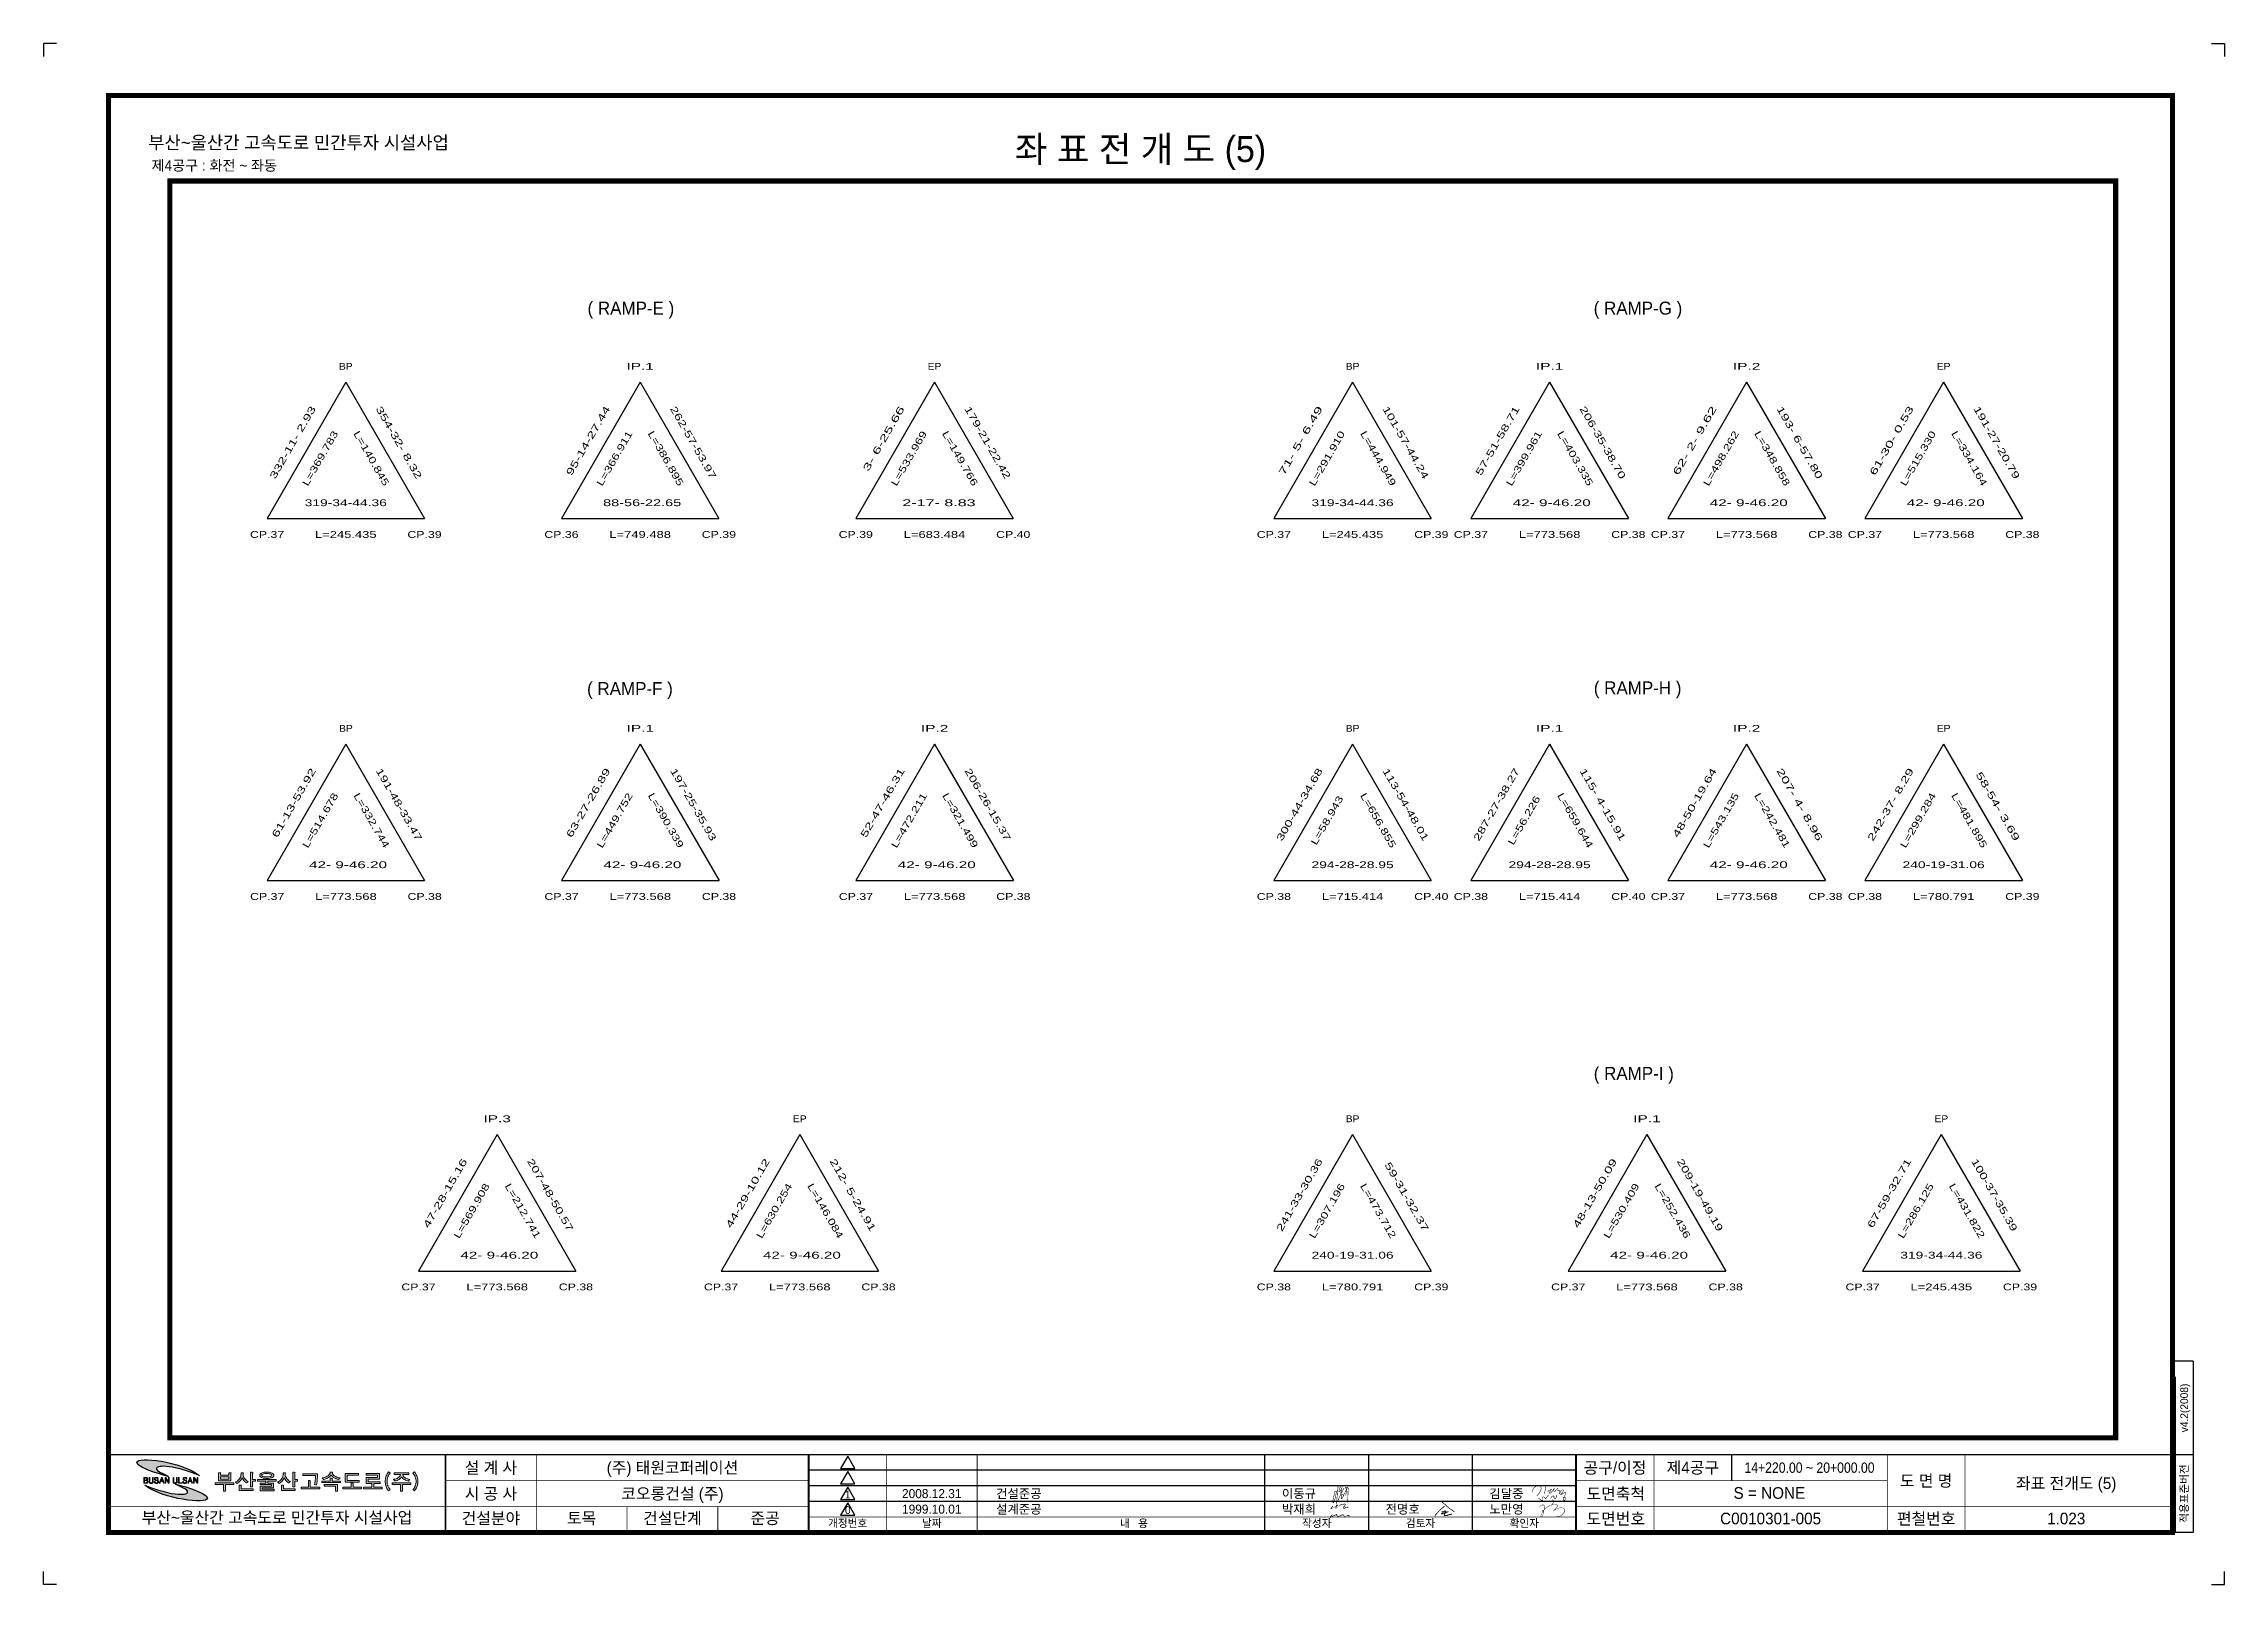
# Model space of a CAD drawing. Header units: millimetres. Extents: x 0 to 841, y 0 to 594.
import ezdxf
from ezdxf.enums import TextEntityAlignment as Align

# ---------------------------------------------------------------- set-up
doc = ezdxf.new("R2010")
doc.units = ezdxf.units.MM
doc.header["$LTSCALE"] = 10
for name, color, linetype in [('CA-TABL-LIN2', 1, 'Continuous'), ('CA-TABL-TEX1', 6, 'Continuous'), ('CA-TABL-TEX2', 3, 'Continuous'), ('CX-BORD', 3, 'Continuous'), ('CX-BORD-LIN1', 4, 'Continuous'), ('CX-BORD-LIN2', 3, 'Continuous'), ('CX-BORD-TEX2', 7, 'Continuous'), ('CX-BORD-TEX3', 6, 'Continuous'), ('CX-MISC', 2, 'Continuous'), ('CZ-LIN1', 7, 'Continuous'), ('CZ-TEX1', 6, 'Continuous')]:
    doc.layers.add(name, color=color, linetype=linetype)
doc.styles.add('GHD', font='Dotum.ttf')
doc.styles.add('RP2', font='Dotum.ttf')
doc.styles.add('TB_TEXT', font='Dotum.ttf')
doc.styles.add('TB_WBTXT', font='Dotum.ttf')
doc.styles.add('TB_WMTXT', font='Dotum.ttf')

msp = doc.modelspace()

# ---------------------------------------------------------------- texts
at = {"layer": 'CA-TABL-TEX1', "style": 'RP2'}
for s, width, p, p2 in [('BP', 1.088626, (113.89, 468.26), (119.17, 468.26)), ('IP.1', 1.549133, (224.77, 468.26), (235.33, 468.26)), ('EP', 1.132104, (340.93, 468.26), (346.21, 468.26)), ('BP', 1.088626, (502.16, 468.26), (507.44, 468.26)), ('IP.1', 1.549133, (575.5, 468.26), (586.06, 468.26)), ('IP.2', 1.549133, (651.48, 468.26), (662.04, 468.26)), ('EP', 1.132104, (730.09, 468.26), (735.37, 468.26)), ('CP.37', 1.239072, (79.57, 403.44), (92.77, 403.44)), ('CP.39', 1.239072, (140.29, 403.44), (153.49, 403.44)), ('CP.36', 1.239072, (193.09, 403.44), (206.29, 403.44)), ('CP.39', 1.239072, (253.81, 403.44), (267.01, 403.44)), ('CP.39', 1.239072, (306.61, 403.44), (319.81, 403.44)), ('CP.40', 1.239072, (367.33, 403.44), (380.53, 403.44)), ('CP.37', 1.239072, (467.84, 403.44), (481.04, 403.44)), ('CP.39', 1.239072, (528.56, 403.44), (541.76, 403.44)), ('CP.37', 1.239072, (543.82, 403.44), (557.02, 403.44)), ('CP.38', 1.239072, (604.54, 403.44), (617.74, 403.44)), ('CP.37', 1.239072, (619.8, 403.44), (633, 403.44)), ('CP.38', 1.239072, (680.52, 403.44), (693.72, 403.44)), ('CP.37', 1.239072, (695.77, 403.44), (708.97, 403.44)), ('CP.38', 1.239072, (756.49, 403.44), (769.69, 403.44)), ('BP', 1.088626, (113.94, 328.7), (119.22, 328.7)), ('IP.1', 1.549133, (224.82, 328.7), (235.38, 328.7)), ('IP.2', 1.549133, (338.34, 328.7), (348.9, 328.7)), ('BP', 1.088626, (502.16, 328.7), (507.44, 328.7)), ('IP.1', 1.549133, (575.5, 328.7), (586.06, 328.7)), ('IP.2', 1.549133, (651.48, 328.7), (662.04, 328.7)), ('EP', 1.132104, (730.09, 328.7), (735.37, 328.7)), ('CP.37', 1.239072, (79.62, 263.88), (92.82, 263.88)), ('CP.38', 1.239072, (140.34, 263.88), (153.54, 263.88)), ('CP.37', 1.239072, (193.14, 263.88), (206.34, 263.88)), ('CP.38', 1.239072, (253.86, 263.88), (267.06, 263.88)), ('CP.37', 1.239072, (306.66, 263.88), (319.86, 263.88)), ('CP.38', 1.239072, (367.38, 263.88), (380.58, 263.88)), ('CP.38', 1.239072, (467.84, 263.88), (481.04, 263.88)), ('CP.40', 1.239072, (528.56, 263.88), (541.76, 263.88)), ('CP.38', 1.239072, (543.82, 263.88), (557.02, 263.88)), ('CP.40', 1.239072, (604.54, 263.88), (617.74, 263.88)), ('CP.37', 1.239072, (619.8, 263.88), (633, 263.88)), ('CP.38', 1.239072, (680.52, 263.88), (693.72, 263.88)), ('CP.38', 1.239072, (695.77, 263.88), (708.97, 263.88)), ('CP.39', 1.239072, (756.49, 263.88), (769.69, 263.88)), ('IP.3', 1.549133, (169.64, 178.18), (180.2, 178.18)), ('EP', 1.132104, (288.97, 178.18), (294.25, 178.18)), ('BP', 1.088626, (502.16, 178.18), (507.44, 178.18)), ('IP.1', 1.549133, (613.04, 178.18), (623.6, 178.18)), ('EP', 1.132104, (729.2, 178.18), (734.48, 178.18)), ('CP.37', 1.239072, (137.96, 113.35), (151.16, 113.35)), ('CP.38', 1.239072, (198.68, 113.35), (211.88, 113.35)), ('CP.37', 1.239072, (254.65, 113.35), (267.85, 113.35)), ('CP.38', 1.239072, (315.37, 113.35), (328.57, 113.35)), ('CP.38', 1.239072, (467.84, 113.35), (481.04, 113.35)), ('CP.39', 1.239072, (528.56, 113.35), (541.76, 113.35)), ('CP.37', 1.239072, (581.36, 113.35), (594.56, 113.35)), ('CP.38', 1.239072, (642.08, 113.35), (655.28, 113.35)), ('CP.37', 1.239072, (694.88, 113.35), (708.08, 113.35)), ('CP.39', 1.239072, (755.6, 113.35), (768.8, 113.35))]:
    msp.add_text(s, height=2.64, dxfattribs=dict(at, width=width)).set_placement(p, p2, align=Align.FIT)
at = {"layer": 'CA-TABL-TEX2', "style": 'RP2'}
for s, rotation, width, p, p2 in [('354-32- 8.32', 300, 1.318033, (127.94, 453.29), (143.78, 425.85)), ('262-57-53.97', 300, 1.269777, (241.46, 453.29), (257.3, 425.85)), ('206-35-38.70', 300, 1.269777, (592.2, 453.29), (608.04, 425.85)), ('332-11- 2.93', 60, 1.318033, (89.27, 425.85), (105.11, 453.29)), (' 95-14-27.44', 60, 1.318033, (202.79, 425.85), (218.63, 453.29)), ('  3- 6-25.66', 60, 1.426452, (316.31, 425.85), (332.15, 453.29)), ('179-21-22.42', 300, 1.269777, (354.98, 453.29), (370.82, 425.85)), (' 71- 5- 6.49', 60, 1.426452, (477.54, 425.85), (493.38, 453.29)), ('101-57-44.24', 300, 1.269777, (516.22, 453.29), (532.06, 425.85)), (' 57-51-58.71', 60, 1.318033, (553.52, 425.85), (569.36, 453.29)), (' 62- 2- 9.62', 60, 1.426452, (629.5, 425.85), (645.34, 453.29)), ('193- 6-57.80', 300, 1.318033, (668.17, 453.29), (684.01, 425.85)), (' 61-30- 0.53', 60, 1.370101, (705.47, 425.85), (721.31, 453.29)), ('191-27-20.79', 300, 1.269777, (744.15, 453.29), (759.99, 425.85)), ('L=369.783', 60, 1.296014, (101.85, 423.16), (113.73, 443.74)), ('L=140.845', 300, 1.296014, (119.32, 443.74), (131.2, 423.16)), ('L=366.911', 60, 1.296014, (215.37, 423.16), (227.25, 443.74)), ('L=386.895', 300, 1.296014, (232.84, 443.74), (244.72, 423.16)), ('L=533.969', 60, 1.296014, (328.89, 423.16), (340.77, 443.74)), ('L=149.766', 300, 1.296014, (346.36, 443.74), (358.24, 423.16)), ('L=291.910', 60, 1.296014, (490.13, 423.16), (502.01, 443.74)), ('L=444.949', 300, 1.296014, (507.6, 443.74), (519.48, 423.16)), ('L=399.961', 60, 1.296014, (566.1, 423.16), (577.98, 443.74)), ('L=403.335', 300, 1.296014, (583.58, 443.74), (595.46, 423.16)), ('L=498.262', 60, 1.296014, (642.08, 423.16), (653.96, 443.74)), ('L=348.858', 300, 1.296014, (659.55, 443.74), (671.43, 423.16)), ('L=515.330', 60, 1.296014, (718.05, 423.16), (729.93, 443.74)), ('L=334.164', 300, 1.296014, (735.53, 443.74), (747.41, 423.16)), (' 61-13-53.92', 60, 1.318033, (89.32, 286.29), (105.16, 313.73)), ('191-48-33.47', 300, 1.269777, (128, 313.73), (143.84, 286.29)), (' 63-27-26.89', 60, 1.318033, (202.84, 286.29), (218.68, 313.73)), ('197-25-35.93', 300, 1.269777, (241.52, 313.73), (257.36, 286.29)), (' 52-47-46.31', 60, 1.318033, (316.36, 286.29), (332.2, 313.73)), ('206-26-15.37', 300, 1.269777, (355.04, 313.73), (370.88, 286.29)), ('300-44-34.68', 60, 1.269777, (477.54, 286.29), (493.38, 313.73)), ('113-54-48.01', 300, 1.269777, (516.22, 313.73), (532.06, 286.29)), ('287-27-38.27', 60, 1.269777, (553.52, 286.29), (569.36, 313.73)), ('115- 4-15.91', 300, 1.318033, (592.2, 313.73), (608.04, 286.29)), (' 48-50-19.64', 60, 1.318033, (629.5, 286.29), (645.34, 313.73)), ('207- 4- 8.96', 300, 1.370101, (668.17, 313.73), (684.01, 286.29)), ('242-37- 8.29', 60, 1.318033, (705.47, 286.29), (721.31, 313.73)), (' 58-54- 3.69', 300, 1.370101, (744.15, 313.73), (759.99, 286.29)), ('L=514.678', 60, 1.296014, (101.9, 283.6), (113.78, 304.18)), ('L=332.744', 300, 1.296014, (119.38, 304.18), (131.26, 283.6)), ('L=449.752', 60, 1.296014, (215.42, 283.6), (227.3, 304.18)), ('L=390.339', 300, 1.296014, (232.9, 304.18), (244.78, 283.6)), ('L=472.211', 60, 1.296014, (328.94, 283.6), (340.82, 304.18)), ('L=321.499', 300, 1.296014, (346.42, 304.18), (358.3, 283.6)), ('L=58.943', 60, 1.304136, (490.79, 284.75), (501.35, 303.04)), ('L=656.855', 300, 1.296014, (507.6, 304.18), (519.48, 283.6)), ('L=56.226', 60, 1.304136, (566.76, 284.75), (577.32, 303.04)), ('L=659.644', 300, 1.296014, (583.58, 304.18), (595.46, 283.6)), ('L=543.135', 60, 1.296014, (642.08, 283.6), (653.96, 304.18)), ('L=242.481', 300, 1.296014, (659.55, 304.18), (671.43, 283.6)), ('L=299.284', 60, 1.296014, (718.05, 283.6), (729.93, 304.18)), ('L=481.895', 300, 1.296014, (735.53, 304.18), (747.41, 283.6)), (' 47-28-15.16', 60, 1.318033, (147.67, 135.77), (163.51, 163.2)), ('207-48-50.57', 300, 1.269777, (186.34, 163.2), (202.18, 135.77)), (' 44-29-10.12', 60, 1.318033, (264.35, 135.77), (280.19, 163.2)), ('212- 5-24.91', 300, 1.318033, (303.02, 163.2), (318.86, 135.77)), ('241-33-30.36', 60, 1.269777, (477.54, 135.77), (493.38, 163.2)), (' 59-31-32.37', 300, 1.318033, (516.22, 163.2), (532.06, 135.77)), (' 48-13-50.09', 60, 1.318033, (591.06, 135.77), (606.9, 163.2)), ('209-19-49.19', 300, 1.269777, (629.74, 163.2), (645.58, 135.77)), (' 67-59-32.71', 60, 1.318033, (704.58, 135.77), (720.42, 163.2)), ('100-37-35.39', 300, 1.269777, (743.26, 163.2), (759.1, 135.77)), ('L=569.908', 60, 1.296014, (160.25, 133.08), (172.13, 153.65)), ('L=212.741', 300, 1.296014, (177.72, 153.65), (189.6, 133.08)), ('L=630.254', 60, 1.296014, (276.93, 133.08), (288.81, 153.65)), ('L=146.084', 300, 1.296014, (294.4, 153.65), (306.28, 133.08)), ('L=307.196', 60, 1.296014, (490.13, 133.08), (502.01, 153.65)), ('L=473.712', 300, 1.296014, (507.6, 153.65), (519.48, 133.08)), ('L=530.409', 60, 1.296014, (603.65, 133.08), (615.53, 153.65)), ('L=252.436', 300, 1.296014, (621.12, 153.65), (633, 133.08)), ('L=286.125', 60, 1.296014, (717.17, 133.08), (729.05, 153.65)), ('L=431.822', 300, 1.296014, (734.64, 153.65), (746.52, 133.08))]:
    msp.add_text(s, height=2.64, rotation=rotation, dxfattribs=dict(at, width=width)).set_placement(p, p2, align=Align.FIT)
for s, width, p, p2 in [('319-34-44.36', 1.269777, (100.69, 415.68), (132.37, 415.68)), (' 88-56-22.65', 1.318033, (214.21, 415.68), (245.89, 415.68)), ('  2-17- 8.83', 1.426452, (327.73, 415.68), (359.41, 415.68)), ('319-34-44.36', 1.269777, (488.96, 415.68), (520.64, 415.68)), (' 42- 9-46.20', 1.370101, (564.94, 415.68), (596.62, 415.68)), (' 42- 9-46.20', 1.370101, (640.92, 415.68), (672.6, 415.68)), (' 42- 9-46.20', 1.370101, (716.89, 415.68), (748.57, 415.68)), ('L=245.435', 1.296014, (104.65, 403.44), (128.41, 403.44)), ('L=749.488', 1.296014, (218.17, 403.44), (241.93, 403.44)), ('L=683.484', 1.296014, (331.69, 403.44), (355.45, 403.44)), ('L=245.435', 1.296014, (492.92, 403.44), (516.68, 403.44)), ('L=773.568', 1.296014, (568.9, 403.44), (592.66, 403.44)), ('L=773.568', 1.296014, (644.88, 403.44), (668.64, 403.44)), ('L=773.568', 1.296014, (720.85, 403.44), (744.61, 403.44)), (' 42- 9-46.20', 1.370101, (100.74, 276.12), (132.42, 276.12)), (' 42- 9-46.20', 1.370101, (214.26, 276.12), (245.94, 276.12)), (' 42- 9-46.20', 1.370101, (327.78, 276.12), (359.46, 276.12)), ('294-28-28.95', 1.269777, (488.96, 276.12), (520.64, 276.12)), ('294-28-28.95', 1.269777, (564.94, 276.12), (596.62, 276.12)), (' 42- 9-46.20', 1.370101, (640.92, 276.12), (672.6, 276.12)), ('240-19-31.06', 1.269777, (716.89, 276.12), (748.57, 276.12)), ('L=773.568', 1.296014, (104.7, 263.88), (128.46, 263.88)), ('L=773.568', 1.296014, (218.22, 263.88), (241.98, 263.88)), ('L=773.568', 1.296014, (331.74, 263.88), (355.5, 263.88)), ('L=715.414', 1.296014, (492.92, 263.88), (516.68, 263.88)), ('L=715.414', 1.296014, (568.9, 263.88), (592.66, 263.88)), ('L=773.568', 1.296014, (644.88, 263.88), (668.64, 263.88)), ('L=780.791', 1.296014, (720.85, 263.88), (744.61, 263.88)), (' 42- 9-46.20', 1.370101, (159.08, 125.59), (190.76, 125.59)), (' 42- 9-46.20', 1.370101, (275.77, 125.59), (307.45, 125.59)), ('240-19-31.06', 1.269777, (488.96, 125.59), (520.64, 125.59)), (' 42- 9-46.20', 1.370101, (602.48, 125.59), (634.16, 125.59)), ('319-34-44.36', 1.269777, (716, 125.59), (747.68, 125.59)), ('L=773.568', 1.296014, (163.04, 113.35), (186.8, 113.35)), ('L=773.568', 1.296014, (279.73, 113.35), (303.49, 113.35)), ('L=780.791', 1.296014, (492.92, 113.35), (516.68, 113.35)), ('L=773.568', 1.296014, (606.44, 113.35), (630.2, 113.35)), ('L=245.435', 1.296014, (719.96, 113.35), (743.72, 113.35))]:
    msp.add_text(s, height=2.64, dxfattribs=dict(at, width=width)).set_placement(p, p2, align=Align.FIT)
at = {"layer": 'CZ-TEX1', "style": 'GHD'}
for s, p in [('( RAMP-E )', (209.76, 489.52)), ('( RAMP-G )', (597.77, 489.52)), ('( RAMP-F )', (209.58, 342.86)), ('( RAMP-H )', (597.83, 343.13)), ('( RAMP-I )', (597.8, 194.51))]:
    msp.add_text(s, height=5, dxfattribs=at).set_placement(p)

# ---------------------------------------------------------------- blocks, each defined once
blk = doc.blocks.new('CXGLOGO-EX흑백1')
h = blk.add_hatch(color=74)
edge = h.paths.add_edge_path()
edge.add_spline(control_points=[(3.24, 1.49), (1.67, 2.6), (-1.78, 3.37), (-1.38, 4.71), (-1.38, 4.71), (-1.38, 4.71), (0.38, 7.51), (15.15, 1.88)], knot_values=[0, 0, 0, 0, 0.25, 0.25, 0.25, 0.25, 0.5, 0.5, 0.5, 0.5], degree=3, periodic=0)
edge.add_spline(control_points=[(15.15, 1.88), (8, 7.3), (-8.94, 9.33), (-8.99, 6.91)], knot_values=[0.5, 0.5, 0.5, 0.5, 0.75, 0.75, 0.75, 0.75], degree=3, periodic=0)
edge.add_spline(control_points=[(-8.99, 6.91), (-9.03, 4.5), (3.24, 1.49), (3.24, 1.49)], knot_values=[0.75, 0.75, 0.75, 0.75, 1, 1, 1, 1], degree=3, periodic=0)
h = blk.add_hatch(color=256)
h.paths.add_polyline_path([(11.6, 0.69), (11.94, -0.26), (11.26, -0.26)], flags=16)
h.paths.add_polyline_path([(12.25, -1.14), (12.54, -1.14), (11.73, 1.06), (11.48, 1.06), (10.67, -1.14), (10.96, -1.14), (11.18, -0.49), (12.02, -0.49)])
h.paths.add_polyline_path([(1.54, -1.14), (0.73, 1.06), (0.48, 1.06), (-0.33, -1.14), (-0.04, -1.14), (0.19, -0.49), (1.03, -0.49), (1.25, -1.14)])
h.paths.add_polyline_path([(1.9, -1.14), (2.17, -1.14), (2.17, 0.61), (3.23, -1.14), (3.52, -1.14), (3.52, 1.06), (3.25, 1.06), (3.25, -0.65), (2.21, 1.06), (1.9, 1.06)])
h.paths.add_polyline_path([(5.3, -0.69), (5.27, -0.48), (5.27, 1.06), (5, 1.06), (5, -0.45), (5.03, -0.7), (5.1, -0.9), (5.16, -0.98), (5.32, -1.1), (5.52, -1.17), (5.77, -1.2), (5.79, -1.2), (6.04, -1.17), (6.25, -1.1), (6.41, -1), (6.41, -0.99), (6.53, -0.82), (6.59, -0.61), (6.6, -0.45), (6.6, 1.06), (6.33, 1.06), (6.33, -0.46), (6.29, -0.7), (6.19, -0.86), (6.01, -0.96), (5.79, -0.98), (5.55, -0.94), (5.4, -0.86)])
h.paths.add_polyline_path([(7.36, 1.06), (7.09, 1.06), (7.09, -1.14), (8.47, -1.14), (8.47, -0.93), (7.36, -0.93)])
h.paths.add_polyline_path([(10.02, 1.02), (9.81, 1.08), (9.56, 1.11), (9.56, 1.11), (9.3, 1.08), (9.1, 1.02), (9.01, 0.95), (8.88, 0.78), (8.84, 0.56), (8.84, 0.54), (8.88, 0.31), (9, 0.15), (9.13, 0.06), (9.37, -0.05), (9.48, -0.09), (9.53, -0.11), (9.76, -0.21), (9.83, -0.25), (10, -0.36), (10.06, -0.48), (10.08, -0.62), (10.02, -0.84), (9.94, -0.9), (9.76, -0.97), (9.57, -0.98), (9.32, -0.94), (9.17, -0.86), (9.07, -0.7), (9.04, -0.45), (8.77, -0.45), (8.8, -0.69), (8.87, -0.89), (8.94, -0.99), (9.1, -1.1), (9.31, -1.17), (9.56, -1.2), (9.57, -1.2), (9.84, -1.17), (10.04, -1.12), (10.15, -1.05), (10.28, -0.89), (10.34, -0.68), (10.35, -0.58), (10.32, -0.35), (10.21, -0.18), (10.18, -0.16), (10.05, -0.07), (9.82, 0.03), (9.65, 0.11), (9.38, 0.22), (9.22, 0.31), (9.21, 0.32), (9.13, 0.51), (9.13, 0.57), (9.2, 0.78), (9.25, 0.82), (9.45, 0.89), (9.55, 0.9), (9.78, 0.85), (9.9, 0.77), (10.02, 0.59), (10.05, 0.47), (10.32, 0.47), (10.28, 0.71), (10.17, 0.89), (10.17, 0.9)])
h.paths.add_polyline_path([(12.89, -1.14), (13.16, -1.14), (13.16, 0.61), (14.23, -1.14), (14.52, -1.14), (14.52, 1.06), (14.24, 1.06), (14.24, -0.65), (13.2, 1.06), (12.89, 1.06)])
h.paths.add_polyline_path([(0.27, -0.26), (0.61, 0.69), (0.95, -0.26)], flags=16)
h.paths.add_polyline_path([(-5.98, 0.11), (-5.98, 0.84), (-5.48, 0.84), (-5.24, 0.81), (-5.13, 0.75), (-5.04, 0.57), (-5.04, 0.49), (-5.09, 0.27), (-5.16, 0.19), (-5.34, 0.12), (-5.5, 0.11)], flags=16)
h.paths.add_polyline_path([(-5.98, -0.93), (-5.98, -0.1), (-5.44, -0.1), (-5.2, -0.13), (-5.1, -0.17), (-4.98, -0.33), (-4.96, -0.52), (-5.01, -0.75), (-5.09, -0.85), (-5.27, -0.92), (-5.44, -0.93)], flags=16)
h.paths.add_polyline_path([(-5.12, 1.02), (-5.35, 1.06), (-5.4, 1.06), (-6.25, 1.06), (-6.25, -1.14), (-5.37, -1.14), (-5.12, -1.12), (-4.92, -1.05), (-4.85, -0.99), (-4.74, -0.83), (-4.69, -0.61), (-4.68, -0.52), (-4.72, -0.28), (-4.81, -0.13), (-4.98, 0), (-5.07, 0.03), (-4.88, 0.15), (-4.85, 0.19), (-4.77, 0.39), (-4.76, 0.5), (-4.8, 0.72), (-4.92, 0.9), (-4.94, 0.91)])
h.paths.add_polyline_path([(-3.97, -0.69), (-3.99, -0.48), (-3.99, 1.06), (-4.26, 1.06), (-4.26, -0.45), (-4.24, -0.7), (-4.16, -0.9), (-4.1, -0.98), (-3.95, -1.1), (-3.74, -1.17), (-3.49, -1.2), (-3.48, -1.2), (-3.22, -1.17), (-3.01, -1.1), (-2.86, -1), (-2.85, -0.99), (-2.74, -0.82), (-2.68, -0.61), (-2.66, -0.45), (-2.66, 1.06), (-2.94, 1.06), (-2.94, -0.46), (-2.97, -0.7), (-3.08, -0.86), (-3.26, -0.96), (-3.47, -0.98), (-3.72, -0.94), (-3.87, -0.86)])
h.paths.add_polyline_path([(-0.83, 0.9), (-0.97, 1.02), (-1.18, 1.08), (-1.44, 1.11), (-1.69, 1.08), (-1.89, 1.02), (-1.98, 0.95), (-2.11, 0.78), (-2.16, 0.56), (-2.16, 0.54), (-2.12, 0.31), (-2, 0.15), (-1.86, 0.06), (-1.63, -0.05), (-1.52, -0.09), (-1.47, -0.11), (-1.24, -0.21), (-1.17, -0.25), (-1, -0.36), (-0.93, -0.48), (-0.92, -0.62), (-0.97, -0.84), (-1.05, -0.9), (-1.23, -0.97), (-1.42, -0.98), (-1.67, -0.94), (-1.82, -0.86), (-1.92, -0.7), (-1.96, -0.45), (-2.22, -0.45), (-2.2, -0.69), (-2.12, -0.89), (-2.05, -0.99), (-1.89, -1.1), (-1.69, -1.17), (-1.43, -1.2), (-1.42, -1.2), (-1.16, -1.17), (-0.96, -1.12), (-0.85, -1.05), (-0.71, -0.89), (-0.65, -0.68), (-0.64, -0.58), (-0.68, -0.35), (-0.79, -0.18), (-0.81, -0.16), (-0.95, -0.07), (-1.17, 0.03), (-1.35, 0.11), (-1.61, 0.22), (-1.77, 0.31), (-1.78, 0.32), (-1.86, 0.51), (-1.86, 0.57), (-1.79, 0.78), (-1.74, 0.82), (-1.55, 0.89), (-1.44, 0.9), (-1.22, 0.85), (-1.09, 0.77), (-0.97, 0.59), (-0.95, 0.47), (-0.68, 0.47), (-0.72, 0.71), (-0.82, 0.89)])
h = blk.add_hatch(color=256)
h.paths.add_polyline_path([(63.25, -2.21), (67.68, -2.21), (67.68, -4.14), (68.44, -4.14), (68.44, -1.6), (63.25, -1.6)])
h.paths.add_polyline_path([(74.44, -1.23), (74.5, -1.07), (74.18, -0.99), (73.66, -0.99), (73.66, -2.67), (70.41, -2.67), (70.41, -3.28), (77.61, -3.28), (77.61, -2.67), (74.41, -2.67), (74.41, -1.3)])
h.paths.add_polyline_path([(93.49, -1.61), (96.71, -1.61), (96.71, -0.99), (89.51, -0.99), (89.51, -1.61), (92.73, -1.61), (92.73, -4.14), (93.49, -4.14)])
h.paths.add_polyline_path([(98.53, -1.72), (98.37, -2.14), (98.33, -2.24), (98.14, -2.64), (97.91, -3.02), (97.66, -3.37), (97.51, -3.56), (98.15, -4.08), (98.41, -3.72), (98.64, -3.35), (98.84, -2.96), (99.02, -2.55), (99.1, -2.3), (99.23, -1.88), (99.33, -1.44), (99.4, -1.01), (99.43, -0.57), (99.43, -0.39), (99.41, 0.03), (99.35, 0.47), (99.26, 0.9), (99.13, 1.34), (99.11, 1.39), (98.97, 1.77), (98.79, 2.15), (98.58, 2.55), (98.35, 2.95), (98.16, 3.25), (97.51, 2.85), (97.76, 2.5), (97.99, 2.12), (98.19, 1.72), (98.35, 1.32), (98.51, 0.88), (98.62, 0.44), (98.69, 0.02), (98.72, -0.4), (98.72, -0.42), (98.7, -0.86), (98.63, -1.29)])
h.paths.add_polyline_path([(93.89, 1.53), (93.7, 1.9), (93.59, 2.25), (95.94, 2.25), (95.94, 2.86), (90.28, 2.86), (90.28, 2.25), (92.65, 2.25), (92.53, 1.84), (92.33, 1.47), (92.04, 1.16), (91.73, 0.92), (91.38, 0.74), (91, 0.59), (90.57, 0.47), (90.09, 0.38), (89.95, 0.36), (90.26, 0.07), (90.53, -0.26), (90.95, -0.16), (91.37, -0.02), (91.77, 0.15), (92.15, 0.37), (92.57, 0.66), (92.88, 0.96), (93.09, 1.27), (93.11, 1.32), (93.33, 1.02), (93.63, 0.73), (94.03, 0.44), (94.15, 0.37), (94.54, 0.16), (94.94, -0.02), (95.35, -0.17), (95.77, -0.28), (96, 0.01), (96.29, 0.32), (95.8, 0.42), (95.36, 0.55), (94.97, 0.7), (94.62, 0.88), (94.53, 0.93), (94.17, 1.21)])
h.paths.add_polyline_path([(86.94, -1.7), (87.06, -2.13), (87.12, -2.3), (87.28, -2.72), (87.46, -3.12), (87.67, -3.51), (87.91, -3.88), (88.06, -4.08), (88.71, -3.56), (88.44, -3.21), (88.2, -2.85), (87.98, -2.45), (87.89, -2.24), (87.73, -1.81), (87.61, -1.38), (87.54, -0.96), (87.51, -0.52), (87.51, -0.42), (87.53, -0.01), (87.6, 0.42), (87.7, 0.86), (87.85, 1.3), (87.85, 1.32), (88.03, 1.74), (88.24, 2.13), (88.46, 2.51), (88.71, 2.85), (88.05, 3.25), (87.8, 2.85), (87.57, 2.45), (87.37, 2.06), (87.21, 1.67), (87.1, 1.39), (86.97, 0.95), (86.88, 0.52), (86.82, 0.08), (86.8, -0.35), (86.8, -0.39), (86.81, -0.83), (86.86, -1.26)])
h.paths.add_polyline_path([(79.45, 1.02), (79.45, -1.26), (81.7, -1.26), (81.7, -2.67), (78.45, -2.67), (78.45, -3.28), (85.65, -3.28), (85.65, -2.67), (82.45, -2.67), (82.45, -1.49), (82.46, -1.45), (82.49, -1.41), (82.54, -1.33), (82.55, -1.26), (84.84, -1.26), (84.84, -0.65), (80.21, -0.65), (80.21, 0.42), (84.56, 0.42), (84.56, 2.62), (79.47, 2.62), (79.47, 2), (83.8, 2), (83.8, 1.02)])
h.paths.add_polyline_path([(76.55, 2.56), (71.31, 2.56), (71.31, -0.7), (76.71, -0.7), (76.71, -0.1), (72.08, -0.1), (72.08, 1.94), (76.55, 1.94)])
h.paths.add_polyline_path([(66.12, 0.8), (65.59, 0.8), (65.59, -0.3), (62.37, -0.3), (62.37, -0.9), (69.57, -0.9), (69.57, -0.3), (66.36, -0.3), (66.36, 0.47), (66.39, 0.55), (66.45, 0.71)])
h.paths.add_polyline_path([(66.51, 3.1), (66.13, 3.15), (65.62, 3.15), (65.55, 2.77), (65.38, 2.41), (65.1, 2.07), (64.75, 1.78), (64.42, 1.56), (64.06, 1.38), (63.66, 1.22), (63.23, 1.08), (62.77, 0.98), (62.49, 0.94), (62.76, 0.65), (63.01, 0.34), (63.46, 0.46), (63.9, 0.59), (64.3, 0.74), (64.68, 0.92), (64.87, 1.02), (65.3, 1.3), (65.63, 1.59), (65.88, 1.89), (65.96, 2.01), (66.16, 1.71), (66.45, 1.42), (66.83, 1.14), (67.1, 0.98), (67.47, 0.78), (67.87, 0.62), (68.3, 0.47), (68.73, 0.35), (68.84, 0.33), (69.11, 0.62), (69.42, 0.91), (68.98, 0.98), (68.55, 1.09), (68.14, 1.24), (67.74, 1.41), (67.49, 1.55), (67.05, 1.83), (66.72, 2.14), (66.5, 2.44), (66.43, 2.62), (66.42, 2.8), (66.49, 2.95)])
h.paths.add_polyline_path([(41.14, 1.3), (40.63, 1.32), (40.18, 1.37), (39.79, 1.46), (39.64, 1.51), (39.23, 1.76), (39.15, 1.95), (39.32, 2.24), (39.64, 2.4), (39.99, 2.5), (40.41, 2.56), (40.9, 2.59), (41.14, 2.6), (41.65, 2.58), (42.1, 2.53), (42.48, 2.44), (42.62, 2.4), (43.03, 2.16), (43.12, 1.95), (42.94, 1.67), (42.62, 1.51), (42.27, 1.41), (41.85, 1.34), (41.36, 1.3)], flags=16)
h.paths.add_polyline_path([(41.55, 3.14), (41.14, 3.15), (40.62, 3.13), (40.15, 3.09), (39.72, 3.01), (39.35, 2.9), (39.08, 2.79), (38.67, 2.52), (38.44, 2.21), (38.39, 1.95), (38.48, 1.6), (38.76, 1.31), (39.08, 1.12), (39.42, 0.98), (39.8, 0.87), (40.23, 0.8), (40.71, 0.76), (41.14, 0.75), (41.65, 0.76), (42.12, 0.81), (42.54, 0.89), (42.92, 1), (43.19, 1.12), (43.6, 1.39), (43.83, 1.7), (43.88, 1.95), (43.79, 2.3), (43.51, 2.6), (43.19, 2.79), (42.85, 2.92), (42.47, 3.03), (42.03, 3.1)])
h.paths.add_polyline_path([(47.59, -1.92), (47.27, -1.84), (46.75, -1.84), (46.75, -3.95), (52.12, -3.95), (52.12, -3.34), (47.52, -3.34), (47.52, -2.2), (47.52, -2.14), (47.55, -2.09)])
h.paths.add_polyline_path([(31.34, -1.92), (31.02, -1.84), (30.5, -1.84), (30.5, -3.95), (35.87, -3.95), (35.87, -3.34), (31.27, -3.34), (31.27, -2.2), (31.27, -2.14), (31.29, -2.09)])
h.paths.add_polyline_path([(42.94, -1.66), (42.94, -2.22), (38.57, -2.22), (38.57, -4.04), (43.94, -4.04), (43.94, -3.43), (39.33, -3.43), (39.33, -2.84), (43.7, -2.84), (43.7, -1.05), (41.51, -1.05), (41.51, -0.34), (44.73, -0.34), (44.73, 0.27), (37.53, 0.27), (37.53, -0.34), (40.75, -0.34), (40.75, -1.05), (38.57, -1.05), (38.57, -1.66)])
h.paths.add_polyline_path([(21.28, -0.99), (21.28, -1.61), (24.5, -1.61), (24.5, -4.14), (25.26, -4.14), (25.26, -1.61), (28.48, -1.61), (28.48, -0.99)])
h.paths.add_polyline_path([(51.7, 3.15), (51.16, 3.15), (51.16, -2.53), (51.92, -2.53), (51.92, -0.36), (52.98, -0.36), (52.98, 0.26), (51.92, 0.26), (51.92, 2.67), (51.94, 2.77), (51.98, 2.87), (52.02, 3.07)])
h.paths.add_polyline_path([(48.36, 2.89), (47.98, 2.94), (47.48, 2.94), (47.48, 2.49), (47.44, 2.06), (47.35, 1.64), (47.2, 1.23), (47.01, 0.84), (46.93, 0.69), (46.66, 0.31), (46.37, -0.01), (46.04, -0.29), (45.68, -0.5), (45.32, -0.65), (45.61, -0.92), (45.89, -1.23), (46.26, -0.98), (46.6, -0.71), (46.92, -0.41), (47.04, -0.28), (47.33, 0.08), (47.57, 0.45), (47.76, 0.83), (47.84, 1.05), (48.01, 0.66), (48.24, 0.28), (48.51, -0.08), (48.82, -0.41), (49.15, -0.7), (49.5, -0.96), (49.6, -1.02), (49.91, -0.72), (50.23, -0.43), (49.86, -0.27), (49.51, -0.04), (49.19, 0.26), (48.87, 0.62), (48.84, 0.66), (48.57, 1.07), (48.37, 1.48), (48.26, 1.87), (48.22, 2.19), (48.25, 2.48), (48.33, 2.7)])
h.paths.add_polyline_path([(35.45, 3.15), (34.91, 3.15), (34.91, -2.53), (35.67, -2.53), (35.67, -0.36), (36.73, -0.36), (36.73, 0.26), (35.67, 0.26), (35.67, 2.67), (35.69, 2.77), (35.73, 2.87), (35.77, 3.07)])
h.paths.add_polyline_path([(32.11, 2.89), (31.73, 2.94), (31.23, 2.94), (31.23, 2.49), (31.19, 2.06), (31.09, 1.64), (30.95, 1.23), (30.76, 0.84), (30.68, 0.69), (30.41, 0.31), (30.12, -0.01), (29.79, -0.29), (29.43, -0.5), (29.07, -0.65), (29.36, -0.92), (29.64, -1.23), (30.01, -0.98), (30.35, -0.71), (30.67, -0.41), (30.79, -0.28), (31.08, 0.08), (31.32, 0.45), (31.51, 0.83), (31.59, 1.05), (31.76, 0.66), (31.99, 0.28), (32.26, -0.08), (32.57, -0.41), (32.89, -0.7), (33.25, -0.96), (33.35, -1.02), (33.65, -0.72), (33.97, -0.43), (33.61, -0.27), (33.26, -0.04), (32.93, 0.26), (32.62, 0.62), (32.59, 0.66), (32.32, 1.07), (32.12, 1.48), (32.01, 1.87), (31.97, 2.19), (32, 2.48), (32.08, 2.7)])
h.paths.add_polyline_path([(26.51, 1.39), (26.51, 0.4), (23.29, 0.4), (23.29, 1.39)], flags=16)
h.paths.add_polyline_path([(27.32, 2.66), (27.37, 2.83), (27, 2.91), (26.51, 2.91), (26.51, 2), (23.29, 2), (23.29, 2.58), (23.3, 2.62), (23.33, 2.67), (23.39, 2.83), (22.99, 2.91), (22.53, 2.91), (22.53, -0.21), (27.28, -0.21), (27.28, 2.56), (27.29, 2.62)])
h.paths.add_polyline_path([(58, -0.14), (57.69, -0.06), (57.16, -0.06), (57.16, -2.67), (54.33, -2.67), (54.33, -3.28), (61.53, -3.28), (61.53, -2.67), (57.92, -2.67), (57.92, -0.45), (57.92, -0.39), (57.96, -0.32)])
h.paths.add_polyline_path([(60.7, 2.5), (55.01, 2.5), (55.01, 1.88), (59.93, 1.88), (59.93, 1.55), (59.9, 1.14), (59.86, 0.66), (59.82, 0.12), (59.76, -0.41), (59.7, -0.88), (59.65, -1.29), (59.59, -1.65), (59.59, -1.67), (59.95, -1.69), (60.35, -1.73), (60.41, -1.34), (60.46, -0.92), (60.51, -0.47), (60.56, 0.01), (60.58, 0.23), (60.62, 0.71), (60.65, 1.18), (60.67, 1.62), (60.69, 2.04), (60.7, 2.45)])
h = blk.add_hatch(color=142)
edge = h.paths.add_edge_path()
edge.add_spline(control_points=[(18.21, -6.91), (18.25, -4.5), (5.98, -1.49), (5.98, -1.49)], knot_values=[0.75, 0.75, 0.75, 0.75, 1, 1, 1, 1], degree=3, periodic=0)
edge.add_spline(control_points=[(5.98, -1.49), (7.55, -2.6), (11, -3.37), (10.6, -4.71), (10.6, -4.71), (10.6, -4.71), (8.84, -7.51), (-5.93, -1.88)], knot_values=[0, 0, 0, 0, 0.25, 0.25, 0.25, 0.25, 0.5, 0.5, 0.5, 0.5], degree=3, periodic=0)
edge.add_spline(control_points=[(-5.93, -1.88), (1.22, -7.3), (18.17, -9.33), (18.21, -6.91)], knot_values=[0.5, 0.5, 0.5, 0.5, 0.75, 0.75, 0.75, 0.75], degree=3, periodic=0)
at = {"lineweight": 0}
for points in [[(-5.12, 1.02), (-5.35, 1.06), (-5.4, 1.06), (-6.25, 1.06), (-6.25, -1.14), (-5.37, -1.14), (-5.12, -1.12), (-4.92, -1.05), (-4.85, -0.99), (-4.74, -0.83), (-4.69, -0.61), (-4.68, -0.52), (-4.72, -0.28), (-4.81, -0.13), (-4.98, 0), (-5.07, 0.03), (-4.88, 0.15), (-4.85, 0.19), (-4.77, 0.39), (-4.76, 0.5), (-4.8, 0.72), (-4.92, 0.9), (-4.94, 0.91)], [(-5.98, 0.11), (-5.98, 0.84), (-5.48, 0.84), (-5.24, 0.81), (-5.13, 0.75), (-5.04, 0.57), (-5.04, 0.49), (-5.09, 0.27), (-5.16, 0.19), (-5.34, 0.12), (-5.5, 0.11)], [(-3.97, -0.69), (-3.99, -0.48), (-3.99, 1.06), (-4.26, 1.06), (-4.26, -0.45), (-4.24, -0.7), (-4.16, -0.9), (-4.1, -0.98), (-3.95, -1.1), (-3.74, -1.17), (-3.49, -1.2), (-3.48, -1.2), (-3.22, -1.17), (-3.01, -1.1), (-2.86, -1), (-2.85, -0.99), (-2.74, -0.82), (-2.68, -0.61), (-2.66, -0.45), (-2.66, 1.06), (-2.94, 1.06), (-2.94, -0.46), (-2.97, -0.7), (-3.08, -0.86), (-3.26, -0.96), (-3.47, -0.98), (-3.72, -0.94), (-3.87, -0.86)], [(-0.83, 0.9), (-0.97, 1.02), (-1.18, 1.08), (-1.44, 1.11), (-1.69, 1.08), (-1.89, 1.02), (-1.98, 0.95), (-2.11, 0.78), (-2.16, 0.56), (-2.16, 0.54), (-2.12, 0.31), (-2, 0.15), (-1.86, 0.06), (-1.63, -0.05), (-1.52, -0.09), (-1.47, -0.11), (-1.24, -0.21), (-1.17, -0.25), (-1, -0.36), (-0.93, -0.48), (-0.92, -0.62), (-0.97, -0.84), (-1.05, -0.9), (-1.23, -0.97), (-1.42, -0.98), (-1.67, -0.94), (-1.82, -0.86), (-1.92, -0.7), (-1.96, -0.45), (-1.96, -0.45), (-2.22, -0.45), (-2.2, -0.69), (-2.12, -0.89), (-2.05, -0.99), (-1.89, -1.1), (-1.69, -1.17), (-1.43, -1.2), (-1.42, -1.2), (-1.16, -1.17), (-0.96, -1.12), (-0.85, -1.05), (-0.71, -0.89), (-0.65, -0.68), (-0.64, -0.58), (-0.68, -0.35), (-0.79, -0.18), (-0.81, -0.16), (-0.95, -0.07), (-1.17, 0.03), (-1.35, 0.11), (-1.61, 0.22), (-1.77, 0.31), (-1.78, 0.32), (-1.86, 0.51), (-1.86, 0.57), (-1.79, 0.78), (-1.74, 0.82), (-1.55, 0.89), (-1.44, 0.9), (-1.22, 0.85), (-1.09, 0.77), (-0.97, 0.59), (-0.95, 0.47), (-0.68, 0.47), (-0.72, 0.71), (-0.82, 0.89)], [(1.54, -1.14), (0.73, 1.06), (0.48, 1.06), (-0.33, -1.14), (-0.04, -1.14), (0.19, -0.49), (1.03, -0.49), (1.25, -1.14)], [(0.27, -0.26), (0.61, 0.69), (0.95, -0.26)], [(1.9, -1.14), (2.17, -1.14), (2.17, 0.61), (3.23, -1.14), (3.52, -1.14), (3.52, 1.06), (3.25, 1.06), (3.25, -0.65), (2.21, 1.06), (1.9, 1.06)], [(5.3, -0.69), (5.27, -0.48), (5.27, 1.06), (5, 1.06), (5, -0.45), (5.03, -0.7), (5.1, -0.9), (5.16, -0.98), (5.32, -1.1), (5.52, -1.17), (5.77, -1.2), (5.79, -1.2), (6.04, -1.17), (6.25, -1.1), (6.41, -1), (6.41, -0.99), (6.53, -0.82), (6.59, -0.61), (6.6, -0.45), (6.6, 1.06), (6.33, 1.06), (6.33, -0.46), (6.29, -0.7), (6.19, -0.86), (6.01, -0.96), (5.79, -0.98), (5.55, -0.94), (5.4, -0.86)], [(7.36, 1.06), (7.09, 1.06), (7.09, -1.14), (8.47, -1.14), (8.47, -0.93), (7.36, -0.93)], [(10.02, 1.02), (9.81, 1.08), (9.56, 1.11), (9.56, 1.11), (9.3, 1.08), (9.1, 1.02), (9.01, 0.95), (8.88, 0.78), (8.84, 0.56), (8.84, 0.54), (8.88, 0.31), (9, 0.15), (9.13, 0.06), (9.37, -0.05), (9.48, -0.09), (9.53, -0.11), (9.76, -0.21), (9.83, -0.25), (10, -0.36), (10.06, -0.48), (10.08, -0.62), (10.02, -0.84), (9.94, -0.9), (9.76, -0.97), (9.57, -0.98), (9.32, -0.94), (9.17, -0.86), (9.07, -0.7), (9.04, -0.45), (9.04, -0.45), (8.77, -0.45), (8.8, -0.69), (8.87, -0.89), (8.94, -0.99), (9.1, -1.1), (9.31, -1.17), (9.56, -1.2), (9.57, -1.2), (9.84, -1.17), (10.04, -1.12), (10.15, -1.05), (10.28, -0.89), (10.34, -0.68), (10.35, -0.58), (10.32, -0.35), (10.21, -0.18), (10.18, -0.16), (10.05, -0.07), (9.82, 0.03), (9.65, 0.11), (9.38, 0.22), (9.22, 0.31), (9.21, 0.32), (9.13, 0.51), (9.13, 0.57), (9.2, 0.78), (9.25, 0.82), (9.45, 0.89), (9.55, 0.9), (9.78, 0.85), (9.9, 0.77), (10.02, 0.59), (10.05, 0.47), (10.32, 0.47), (10.28, 0.71), (10.17, 0.89), (10.17, 0.9)], [(12.25, -1.14), (12.54, -1.14), (11.73, 1.06), (11.48, 1.06), (10.67, -1.14), (10.96, -1.14), (11.18, -0.49), (12.02, -0.49)], [(11.6, 0.69), (11.94, -0.26), (11.26, -0.26)], [(12.89, -1.14), (13.16, -1.14), (13.16, 0.61), (14.23, -1.14), (14.52, -1.14), (14.52, 1.06), (14.24, 1.06), (14.24, -0.65), (13.2, 1.06), (12.89, 1.06)], [(27.32, 2.66), (27.37, 2.83), (27, 2.91), (26.51, 2.91), (26.51, 2), (23.29, 2), (23.29, 2.58), (23.3, 2.62), (23.33, 2.67), (23.39, 2.83), (22.99, 2.91), (22.53, 2.91), (22.53, -0.21), (27.28, -0.21), (27.28, 2.56), (27.29, 2.62)], [(26.51, 1.39), (26.51, 0.4), (23.29, 0.4), (23.29, 1.39)], [(32.11, 2.89), (31.73, 2.94), (31.23, 2.94), (31.23, 2.49), (31.19, 2.06), (31.09, 1.64), (30.95, 1.23), (30.76, 0.84), (30.68, 0.69), (30.41, 0.31), (30.12, -0.01), (29.79, -0.29), (29.43, -0.5), (29.07, -0.65), (29.36, -0.92), (29.64, -1.23), (30.01, -0.98), (30.35, -0.71), (30.67, -0.41), (30.79, -0.28), (31.08, 0.08), (31.32, 0.45), (31.51, 0.83), (31.59, 1.05), (31.76, 0.66), (31.99, 0.28), (32.26, -0.08), (32.57, -0.41), (32.89, -0.7), (33.25, -0.96), (33.35, -1.02), (33.65, -0.72), (33.97, -0.43), (33.61, -0.27), (33.26, -0.04), (32.93, 0.26), (32.62, 0.62), (32.59, 0.66), (32.32, 1.07), (32.12, 1.48), (32.01, 1.87), (31.97, 2.19), (32, 2.48), (32.08, 2.7)], [(35.45, 3.15), (34.91, 3.15), (34.91, -2.53), (35.67, -2.53), (35.67, -0.36), (36.73, -0.36), (36.73, 0.26), (35.67, 0.26), (35.67, 2.67), (35.69, 2.77), (35.73, 2.87), (35.77, 3.07)], [(42.94, -1.66), (42.94, -2.22), (38.57, -2.22), (38.57, -4.04), (43.94, -4.04), (43.94, -3.43), (39.33, -3.43), (39.33, -2.84), (43.7, -2.84), (43.7, -1.05), (41.51, -1.05), (41.51, -0.34), (44.73, -0.34), (44.73, 0.27), (37.53, 0.27), (37.53, -0.34), (40.75, -0.34), (40.75, -1.05), (38.57, -1.05), (38.57, -1.66)], [(41.55, 3.14), (41.14, 3.15), (40.62, 3.13), (40.15, 3.09), (39.72, 3.01), (39.35, 2.9), (39.08, 2.79), (38.67, 2.52), (38.44, 2.21), (38.39, 1.95), (38.48, 1.6), (38.76, 1.31), (39.08, 1.12), (39.42, 0.98), (39.8, 0.87), (40.23, 0.8), (40.71, 0.76), (41.14, 0.75), (41.65, 0.76), (42.12, 0.81), (42.54, 0.89), (42.92, 1), (43.19, 1.12), (43.6, 1.39), (43.83, 1.7), (43.88, 1.95), (43.79, 2.3), (43.51, 2.6), (43.19, 2.79), (42.85, 2.92), (42.47, 3.03), (42.03, 3.1)], [(41.14, 1.3), (40.63, 1.32), (40.18, 1.37), (39.79, 1.46), (39.64, 1.51), (39.23, 1.76), (39.15, 1.95), (39.32, 2.24), (39.64, 2.4), (39.99, 2.5), (40.41, 2.56), (40.9, 2.59), (41.14, 2.6), (41.65, 2.58), (42.1, 2.53), (42.48, 2.44), (42.62, 2.4), (43.03, 2.16), (43.12, 1.95), (42.94, 1.67), (42.62, 1.51), (42.27, 1.41), (41.85, 1.34), (41.36, 1.3)], [(48.36, 2.89), (47.98, 2.94), (47.48, 2.94), (47.48, 2.49), (47.44, 2.06), (47.35, 1.64), (47.2, 1.23), (47.01, 0.84), (46.93, 0.69), (46.66, 0.31), (46.37, -0.01), (46.04, -0.29), (45.68, -0.5), (45.32, -0.65), (45.61, -0.92), (45.89, -1.23), (46.26, -0.98), (46.6, -0.71), (46.92, -0.41), (47.04, -0.28), (47.33, 0.08), (47.57, 0.45), (47.76, 0.83), (47.84, 1.05), (48.01, 0.66), (48.24, 0.28), (48.51, -0.08), (48.82, -0.41), (49.15, -0.7), (49.5, -0.96), (49.6, -1.02), (49.91, -0.72), (50.23, -0.43), (49.86, -0.27), (49.51, -0.04), (49.19, 0.26), (48.87, 0.62), (48.84, 0.66), (48.57, 1.07), (48.37, 1.48), (48.26, 1.87), (48.22, 2.19), (48.25, 2.48), (48.33, 2.7)], [(51.7, 3.15), (51.16, 3.15), (51.16, -2.53), (51.92, -2.53), (51.92, -0.36), (52.98, -0.36), (52.98, 0.26), (51.92, 0.26), (51.92, 2.67), (51.94, 2.77), (51.98, 2.87), (52.02, 3.07)], [(60.7, 2.5), (55.01, 2.5), (55.01, 1.88), (59.93, 1.88), (59.93, 1.55), (59.9, 1.14), (59.86, 0.66), (59.82, 0.12), (59.76, -0.41), (59.7, -0.88), (59.65, -1.29), (59.59, -1.65), (59.59, -1.67), (59.95, -1.69), (60.35, -1.73), (60.41, -1.34), (60.46, -0.92), (60.51, -0.47), (60.56, 0.01), (60.58, 0.23), (60.62, 0.71), (60.65, 1.18), (60.67, 1.62), (60.69, 2.04), (60.7, 2.45)], [(66.12, 0.8), (65.59, 0.8), (65.59, -0.3), (62.37, -0.3), (62.37, -0.9), (69.57, -0.9), (69.57, -0.3), (66.36, -0.3), (66.36, 0.47), (66.39, 0.55), (66.45, 0.71)], [(66.51, 3.1), (66.13, 3.15), (65.62, 3.15), (65.55, 2.77), (65.38, 2.41), (65.1, 2.07), (64.75, 1.78), (64.42, 1.56), (64.06, 1.38), (63.66, 1.22), (63.23, 1.08), (62.77, 0.98), (62.49, 0.94), (62.76, 0.65), (63.01, 0.34), (63.46, 0.46), (63.9, 0.59), (64.3, 0.74), (64.68, 0.92), (64.87, 1.02), (65.3, 1.3), (65.63, 1.59), (65.88, 1.89), (65.96, 2.01), (66.16, 1.71), (66.45, 1.42), (66.83, 1.14), (67.1, 0.98), (67.47, 0.78), (67.87, 0.62), (68.3, 0.47), (68.73, 0.35), (68.84, 0.33), (69.11, 0.62), (69.42, 0.91), (68.98, 0.98), (68.55, 1.09), (68.14, 1.24), (67.74, 1.41), (67.49, 1.55), (67.05, 1.83), (66.72, 2.14), (66.5, 2.44), (66.43, 2.62), (66.42, 2.8), (66.49, 2.95)], [(76.55, 2.56), (71.31, 2.56), (71.31, -0.7), (76.71, -0.7), (76.71, -0.1), (72.08, -0.1), (72.08, 1.94), (76.55, 1.94)], [(79.45, 1.02), (79.45, -1.26), (81.7, -1.26), (81.7, -2.67), (78.45, -2.67), (78.45, -3.28), (85.65, -3.28), (85.65, -2.67), (82.45, -2.67), (82.45, -1.49), (82.46, -1.45), (82.49, -1.41), (82.54, -1.33), (82.55, -1.26), (84.84, -1.26), (84.84, -0.65), (80.21, -0.65), (80.21, 0.42), (84.56, 0.42), (84.56, 2.62), (79.47, 2.62), (79.47, 2), (83.8, 2), (83.8, 1.02)], [(86.94, -1.7), (87.06, -2.13), (87.12, -2.3), (87.28, -2.72), (87.46, -3.12), (87.67, -3.51), (87.91, -3.88), (88.06, -4.08), (88.71, -3.56), (88.44, -3.21), (88.2, -2.85), (87.98, -2.45), (87.89, -2.24), (87.73, -1.81), (87.61, -1.38), (87.54, -0.96), (87.51, -0.52), (87.51, -0.42), (87.53, -0.01), (87.6, 0.42), (87.7, 0.86), (87.85, 1.3), (87.85, 1.32), (88.03, 1.74), (88.24, 2.13), (88.46, 2.51), (88.71, 2.85), (88.05, 3.25), (87.8, 2.85), (87.57, 2.45), (87.37, 2.06), (87.21, 1.67), (87.1, 1.39), (86.97, 0.95), (86.88, 0.52), (86.82, 0.08), (86.8, -0.35), (86.8, -0.39), (86.81, -0.83), (86.86, -1.26)], [(93.89, 1.53), (93.7, 1.9), (93.59, 2.25), (95.94, 2.25), (95.94, 2.86), (90.28, 2.86), (90.28, 2.25), (92.65, 2.25), (92.53, 1.84), (92.33, 1.47), (92.04, 1.16), (91.73, 0.92), (91.38, 0.74), (91, 0.59), (90.57, 0.47), (90.09, 0.38), (89.95, 0.36), (90.26, 0.07), (90.53, -0.26), (90.95, -0.16), (91.37, -0.02), (91.77, 0.15), (92.15, 0.37), (92.57, 0.66), (92.88, 0.96), (93.09, 1.27), (93.11, 1.32), (93.33, 1.02), (93.63, 0.73), (94.03, 0.44), (94.15, 0.37), (94.54, 0.16), (94.94, -0.02), (95.35, -0.17), (95.77, -0.28), (96, 0.01), (96.29, 0.32), (95.8, 0.42), (95.36, 0.55), (94.97, 0.7), (94.62, 0.88), (94.53, 0.93), (94.17, 1.21)], [(98.53, -1.72), (98.37, -2.14), (98.33, -2.24), (98.14, -2.64), (97.91, -3.02), (97.66, -3.37), (97.51, -3.56), (98.15, -4.08), (98.41, -3.72), (98.64, -3.35), (98.84, -2.96), (99.02, -2.55), (99.1, -2.3), (99.23, -1.88), (99.33, -1.44), (99.4, -1.01), (99.43, -0.57), (99.43, -0.39), (99.41, 0.03), (99.35, 0.47), (99.26, 0.9), (99.13, 1.34), (99.11, 1.39), (98.97, 1.77), (98.79, 2.15), (98.58, 2.55), (98.35, 2.95), (98.16, 3.25), (97.51, 2.85), (97.76, 2.5), (97.99, 2.12), (98.19, 1.72), (98.35, 1.32), (98.51, 0.88), (98.62, 0.44), (98.69, 0.02), (98.72, -0.4), (98.72, -0.42), (98.7, -0.86), (98.63, -1.29)], [(-5.98, -0.93), (-5.98, -0.1), (-5.44, -0.1), (-5.2, -0.13), (-5.1, -0.17), (-4.98, -0.33), (-4.96, -0.52), (-5.01, -0.75), (-5.09, -0.85), (-5.27, -0.92), (-5.44, -0.93)], [(21.28, -0.99), (21.28, -1.61), (24.5, -1.61), (24.5, -4.14), (25.26, -4.14), (25.26, -1.61), (28.48, -1.61), (28.48, -0.99)], [(31.34, -1.92), (31.02, -1.84), (30.5, -1.84), (30.5, -3.95), (35.87, -3.95), (35.87, -3.34), (31.27, -3.34), (31.27, -2.2), (31.27, -2.14), (31.29, -2.09)], [(47.59, -1.92), (47.27, -1.84), (46.75, -1.84), (46.75, -3.95), (52.12, -3.95), (52.12, -3.34), (47.52, -3.34), (47.52, -2.2), (47.52, -2.14), (47.55, -2.09)], [(58, -0.14), (57.69, -0.06), (57.16, -0.06), (57.16, -2.67), (54.33, -2.67), (54.33, -3.28), (61.53, -3.28), (61.53, -2.67), (57.92, -2.67), (57.92, -0.45), (57.92, -0.39), (57.96, -0.32)], [(63.25, -2.21), (67.68, -2.21), (67.68, -4.14), (68.44, -4.14), (68.44, -1.6), (63.25, -1.6)], [(74.44, -1.23), (74.5, -1.07), (74.18, -0.99), (73.66, -0.99), (73.66, -2.67), (70.41, -2.67), (70.41, -3.28), (77.61, -3.28), (77.61, -2.67), (74.41, -2.67), (74.41, -1.3)], [(93.49, -1.61), (96.71, -1.61), (96.71, -0.99), (89.51, -0.99), (89.51, -1.61), (92.73, -1.61), (92.73, -4.14), (93.49, -4.14)]]:
    blk.add_lwpolyline(points, close=True, dxfattribs=at)
blk.add_lwpolyline([(-1.44, 1.11), (-1.44, 1.11)], dxfattribs=at)
at = {"color": 74}
blk.add_open_spline([(3.24, 1.49), (1.67, 2.6), (-1.78, 3.37), (-1.38, 4.71), (-1.38, 4.71), (-1.38, 4.71), (0.38, 7.51), (15.15, 1.88), (15.15, 1.88), (8, 7.3), (-8.94, 9.33), (-8.99, 6.91), (-8.99, 6.91), (-9.03, 4.5), (3.24, 1.49), (3.24, 1.49)], degree=3, knots=[0, 0, 0, 0, 0.25, 0.25, 0.25, 0.25, 0.5, 0.5, 0.5, 0.5, 0.75, 0.75, 0.75, 0.75, 1, 1, 1, 1], dxfattribs=at)
at = {"color": 142}
blk.add_open_spline([(5.98, -1.49), (7.55, -2.6), (11, -3.37), (10.6, -4.71), (10.6, -4.71), (10.6, -4.71), (8.84, -7.51), (-5.93, -1.88), (-5.93, -1.88), (1.22, -7.3), (18.17, -9.33), (18.21, -6.91), (18.21, -6.91), (18.25, -4.5), (5.98, -1.49), (5.98, -1.49)], degree=3, knots=[0, 0, 0, 0, 0.25, 0.25, 0.25, 0.25, 0.5, 0.5, 0.5, 0.5, 0.75, 0.75, 0.75, 0.75, 1, 1, 1, 1], dxfattribs=at)
blk = doc.blocks.new('CXBLKA1-KHCA-부산~울산409_K2H')
at = {"layer": 'CX-BORD-LIN1', "const_width": 2}
blk.add_lwpolyline([(821, 20), (25, 20), (25, 574), (821, 574)], close=True, dxfattribs=at)
at = {"layer": 'CX-BORD-LIN1'}
for points, const_width in [([(821, 50), (25, 50)], 0.6), ([(155, 20), (155, 50)], 0.6), ([(190, 20), (190, 50)], 0.3), ([(295, 20), (295, 50)], 0.8), ([(295, 20), (295, 50)], 0.6), ([(325, 20), (325, 50)], 0.3), ([(360, 20), (360, 50)], 0.3), ([(591, 20), (591, 50)], 0.8), ([(591, 20), (591, 50)], 0.6), ([(711, 20), (711, 50)], 0.3), ([(591, 26), (295, 26)], 0.2)]:
    blk.add_lwpolyline(points, dxfattribs=dict(at, const_width=const_width))
for points in [[(310.08, 49.47), (307.34, 44.71), (312.83, 44.71)], [(310.08, 43.47), (307.34, 38.71), (312.83, 38.71)], [(310.08, 37.47), (307.34, 32.71), (312.83, 32.71)], [(310.08, 31.47), (307.34, 26.71), (312.83, 26.71)]]:
    blk.add_lwpolyline(points, close=True, dxfattribs=at)
for points in [[(471, 20), (471, 50)], [(511, 20), (511, 50)], [(551, 20), (551, 50)]]:
    blk.add_lwpolyline(points, dxfattribs=at)
at = {"layer": 'CX-BORD-LIN2'}
for p, q in [((829, 86.03), (821, 86.03)), ((829, 86.03), (829, 20)), ((822, 80), (822, 20)), ((829, 50), (821, 50)), ((829, 20), (822, 20))]:
    blk.add_line(p, q, dxfattribs=at)
for points in [[(591, 44), (295, 44)], [(651, 40), (651, 50)], [(591, 38), (295, 38)], [(591, 32), (295, 32)]]:
    blk.add_lwpolyline(points, dxfattribs=at)
at = {"layer": 'CX-BORD-LIN2', "const_width": 0.3}
for points in [[(621, 20), (621, 50)], [(741, 20), (741, 50)], [(295, 40), (155, 40)], [(711, 40), (591, 40)], [(295, 30), (25, 30)], [(225, 20), (225, 30)], [(260, 20), (260, 30)], [(821, 30), (591, 30)]]:
    blk.add_lwpolyline(points, dxfattribs=at)
at = {"layer": 'CX-MISC'}
blk.add_line((836, 594), (841, 594), dxfattribs=at)
for points in [[(5, 594), (0, 594), (0, 589)], [(836, 594), (841, 594), (841, 589)], [(5, 0), (0, 0), (0, 5)], [(836, 0), (841, 0), (841, 5)]]:
    blk.add_lwpolyline(points, dxfattribs=at)
blk.add_blockref('CXGLOGO-EX흑백1', (44.93, 40.12), dxfattribs=at)
at = {"layer": 'CX-BORD-LIN1', "style": 'TB_TEXT'}
for tag, height, p in [('TR_RNUM4', 3, (310.11, 46.64)), ('TR_RNUM3', 3, (310.11, 40.64)), ('TR_RDAT4', 3.5, (342.5, 47)), ('TR_RDAT3', 3.5, (342.5, 41)), ('TR_DGN4', 3.5, (484.12, 47)), ('TR_DGN3', 3.5, (484.12, 41)), ('TR_CHK4', 3.5, (524.12, 47)), ('TR_CHK3', 3.5, (524.12, 41)), ('TR_APP4', 3.5, (564.12, 47)), ('TR_APP3', 3.5, (564.12, 41)), ('TR_RNUM2', 3, (310.11, 34.64)), ('TR_RDAT2', 3.5, (342.5, 35)), ('TR_DGN2', 3.5, (484.12, 35)), ('TR_CHK2', 3.5, (524.12, 35)), ('TR_APP2', 3.5, (564.12, 35)), ('TR_RNUM1', 3, (310.11, 28.64)), ('TR_RDAT1', 3.5, (342.5, 29)), ('TR_DGN1', 3.5, (484.12, 29)), ('TR_CHK1', 3.5, (524.12, 29)), ('TR_APP1', 3.5, (564.12, 29))]:
    blk.add_attdef(tag, text='', height=height, dxfattribs=at).set_placement(p, align=Align.MIDDLE_CENTER)
for tag, p in [('TR_RCON4', (367.3, 47)), ('TR_RCON3', (367.3, 41)), ('TR_RCON2', (367.3, 35)), ('TR_RCON1', (367.3, 29))]:
    blk.add_attdef(tag, text='', height=3.5, dxfattribs=at).set_placement(p, align=Align.MIDDLE_LEFT)
at = {"layer": 'CX-BORD-LIN2', "style": 'TB_TEXT'}
blk.add_text('적용표준버전', height=3, rotation=90, dxfattribs=at).set_placement((825.5, 35), align=Align.MIDDLE_CENTER)
blk.add_attdef('TD_VERSION', text='', height=3, rotation=90, dxfattribs=at).set_placement((825.5, 68.01), align=Align.MIDDLE_CENTER)
at = {"layer": 'CX-BORD-TEX2', "style": 'TB_WMTXT'}
for tag, height, p in [('TB_CNAME', 5, (40.34, 551.83)), ('TB_CSCOP', 4, (41.63, 543.83))]:
    blk.add_attdef(tag, text='', height=height, dxfattribs=at).set_placement(p, align=Align.BOTTOM_LEFT)
at = {"layer": 'CX-BORD-TEX2', "style": 'TB_WBTXT'}
for tag, height, p in [('TB_MTITIL', 10, (423, 553.33)), ('TB_STITL', 7, (423, 538.33))]:
    blk.add_attdef(tag, text='', height=height, dxfattribs=at).set_placement(p, align=Align.MIDDLE_CENTER)
at = {"layer": 'CX-BORD-TEX3', "style": 'TB_TEXT'}
for s, height, p in [('설 계 사', 4.5, (172.5, 45)), ('공구/이정', 4.5, (606, 45)), ('도 면 명', 4.5, (726, 40)), ('시 공 사', 4.5, (172.5, 35)), ('도면축척', 4.5, (606.29, 35)), ('건설분야', 4.5, (172.5, 25.53)), ('건설단계', 4.5, (242.5, 25.53)), ('개정번호', 3, (310.08, 23.66)), ('날짜', 3, (342.5, 23.66)), ('내   용', 3, (420.5, 23.58)), ('작성자', 3, (491, 23.66)), ('검토자', 3, (531, 23.66)), ('확인자', 3, (571, 23.66)), ('도면번호', 4.5, (606.29, 25.39)), ('편철번호', 4.5, (726, 25.39))]:
    blk.add_text(s, height=height, dxfattribs=at).set_placement(p, align=Align.MIDDLE)
for tag, height, p in [('TD_DCOMP', 4.5, (242.5, 45)), ('TD_CSECT', 4.5, (636, 45)), ('TD_DNAME_TOP', 4.5, (780, 45)), ('TD_CCOMP', 4.5, (242.5, 35)), ('TD_HSCAL', 4.5, (651.7, 35.24)), ('TD_VSCAL', 4.5, (680.78, 35.24)), ('TD_DNAME_MAIN', 4.5, (780, 39.01)), ('TD_DNAME_BOT', 3, (780, 33.65)), ('TD_CNAME', 4.5, (90, 25.75)), ('TD_FIELD', 4.5, (207.5, 25.53)), ('TD_CSTEP', 4.5, (278.24, 25.53)), ('TD_DWGCODE', 4.5, (666, 25.39)), ('TD_DWGNO', 4.5, (780, 25.39))]:
    blk.add_attdef(tag, text='', height=height, dxfattribs=at).set_placement(p, align=Align.MIDDLE_CENTER)
at = {"layer": 'CX-BORD-TEX3', "style": 'TB_TEXT', "width": 0.9}
blk.add_attdef('TD_CDIST', text='', height=4, dxfattribs=at).set_placement((681, 45), align=Align.MIDDLE_CENTER)
blk = doc.blocks.new('CXGLOGO-4공구SIGN')
at = {"layer": 'CX-BORD-LIN1', "const_width": 0.2}
for points in [[(27.05, 9.84), (26.94, 9.45), (26.87, 9.13), (26.63, 8.24), (26.46, 7.68), (26.37, 7.08), (26.24, 6.48), (26.24, 5.98), (26.23, 5.63), (26.28, 5.42), (26.36, 5.41), (26.43, 5.48), (26.71, 6.05), (27.05, 7.04), (27.27, 7.96), (27.44, 8.95), (27.54, 9.51), (27.52, 9.81), (27.44, 9.91), (27.37, 9.94), (27.25, 9.95), (27.12, 9.91), (27.05, 9.84)], [(28.22, 12.24), (28.23, 12.08), (28.2, 11.68), (27.99, 9.62), (27.85, 8.03), (27.72, 6.34), (27.59, 4.75)], [(29.46, 12.29), (29.1, 11.65), (28.83, 10.96), (28.67, 10.62), (28.6, 10.29), (28.55, 10.07), (28.55, 9.83), (28.63, 9.71), (28.74, 9.67), (29.07, 10.13), (29.38, 10.61), (29.6, 11.1), (29.43, 10.56), (29.48, 10.25), (29.46, 9.72), (29.29, 9.26), (29.26, 8.96), (29.26, 8.72), (27.87, 5.73)], [(29.26, 8.72), (29.63, 9.38), (30.21, 10.5), (30.46, 11.19)], [(29.64, 8.63), (29.57, 8.27), (29.47, 7.9), (29.42, 7.47), (29.48, 7.05), (29.63, 7.01), (30.02, 7.59), (30.23, 8.09), (30.21, 8.46), (30.03, 8.72), (29.74, 8.77), (29.64, 8.63)], [(30.23, 8.09), (31.91, 11.58)], [(30.84, 11), (31.11, 11.27), (31.31, 11.47), (31.47, 11.5), (31.5, 10.49), (31.37, 9.67), (31.22, 8.74), (31.18, 8.13)], [(32.17, 11.22), (32.03, 9.55), (31.97, 7.54), (31.86, 5.55)], [(103.35, 9.49), (103.22, 9.57), (103.16, 9.88), (103.36, 10.57), (103.69, 11.1), (103.95, 11.4), (104.2, 11.63), (104.52, 11.84), (104.88, 12), (105.16, 12.07), (105.43, 12.09), (105.74, 12.09), (105.94, 12.06), (106.14, 11.94), (106.3, 11.78), (106.41, 11.61), (106.46, 11.45), (106.51, 11.2), (106.5, 10.86), (106.42, 10.51), (106.29, 10.14), (106.1, 9.76), (105.91, 9.45), (105.75, 9.18), (105.49, 8.82), (105.2, 8.45), (104.89, 8.18)], [(105.43, 7.23), (105.52, 7.26), (106.52, 6.43), (106.84, 6.25), (107.1, 6.21), (107.01, 7.11), (107.09, 7.51), (107.15, 7.67), (107.23, 7.73), (107.35, 7.75), (107.5, 7.73), (108.16, 7.1), (108.22, 7.07), (108.3, 7.07), (108.85, 7.85), (109.32, 8.46), (109.42, 8.49)], [(108.11, 11.55), (108.18, 11.59), (108.25, 11.48), (108.26, 11.15), (108.13, 10.59), (107.98, 9.93), (107.88, 9.43), (107.75, 8.83)], [(109.06, 9.75), (109.04, 9.83), (109.53, 10.18), (109.94, 10.42), (110.32, 10.59), (110.46, 10.63), (110.5, 10.57), (110.41, 10.42), (110.16, 10.13), (109.93, 9.8), (109.8, 9.59), (109.68, 9.46), (109.67, 9.35), (109.69, 9.23), (109.78, 9.15), (109.99, 9.1), (110.34, 9.37), (111.59, 10.99), (111.59, 10.93), (111.55, 10.82), (111.44, 10.55), (111.39, 10.35), (111.39, 9.83), (111.47, 9.79), (111.54, 9.77), (111.66, 9.75), (111.84, 9.8), (112.91, 11.07)], [(110.13, 7.17), (110.4, 7.52), (110.71, 7.86), (110.87, 8), (111.06, 8.07), (111.21, 8.11), (111.39, 8.07), (111.45, 8), (111.46, 7.42), (111.53, 7.17), (111.65, 7), (111.77, 6.94), (111.85, 6.96), (111.94, 7), (112.05, 7.08), (112.28, 7.44), (112.38, 7.66), (112.38, 7.96), (112.39, 8.27), (112.51, 8.38)], [(112.94, 9.95), (112.91, 10.03), (112.93, 10.15), (113.07, 10.26), (113.26, 10.27), (113.49, 10.21), (113.78, 9.84), (113.83, 9.65), (113.83, 9.53), (113.84, 9.39), (113.84, 9.3), (113.79, 9.17), (113.69, 9.04), (113.62, 8.99), (113.52, 9.03), (113.51, 9.15), (113.57, 9.3), (113.92, 9.82), (114.15, 10.06), (114.27, 10.18), (114.47, 10.32), (114.63, 10.41), (114.83, 10.47), (115.01, 10.44), (115.05, 10.39), (115.07, 10.3), (115.02, 10), (114.97, 9.78), (114.84, 9.6), (114.14, 8.8), (114.03, 8.75), (113.99, 8.67), (114.06, 8.6), (114.31, 8.64), (114.55, 8.75), (114.84, 8.94), (115.27, 9.19), (115.5, 9.34), (115.83, 9.37), (116.03, 9.31), (116.03, 9.15), (115.98, 8.94), (115.61, 8.19), (115.45, 7.85), (115.37, 7.58), (115.2, 7.16), (115.18, 6.85), (115.2, 6.57), (115.23, 6.47), (115.32, 6.38), (115.47, 6.35), (115.59, 6.44), (115.79, 6.6), (115.85, 6.76), (115.98, 6.96), (116.02, 7.09), (116.02, 7.26), (115.95, 7.39), (115.83, 7.49), (115.64, 7.55), (115.43, 7.55), (114.99, 7.4)]]:
    blk.add_lwpolyline(points, dxfattribs=at)
blk = doc.blocks.new('CXGLOGO-4공구SIGN1')
at = {"layer": 'CX-BORD-LIN1'}
for points in [[(29.9, 0), (30, 0), (29.9, -0.1), (30, -0.1)], [(30, 0.1), (30.3, 0.1), (30, 0), (30.3, 0)], [(30, 0), (30.8, 0), (30, -0.1), (30.8, -0.1)], [(30.1, 0.3), (30.2, 0.3), (30.1, 0.2), (30.2, 0.2)], [(30.1, 0.2), (30.4, 0.2), (30.1, 0.1), (30.4, 0.1)], [(30.2, 0.4), (30.6, 0.4), (30.2, 0.3), (30.6, 0.3)], [(30.2, 0.3), (30.5, 0.3), (30.2, 0.2), (30.5, 0.2)], [(30.3, 3.9), (30.4, 3.9), (30.3, 3.8), (30.4, 3.8)], [(30.3, 3.8), (30.4, 3.8), (30.3, 3.7), (30.4, 3.7)], [(30.3, 0.1), (30.4, 0.1), (30.3, 0), (30.4, 0)], [(30.4, 4), (30.5, 4), (30.4, 3.9), (30.5, 3.9)], [(30.4, 3.9), (30.6, 3.9), (30.4, 3.8), (30.6, 3.8)], [(30.4, 3.8), (30.7, 3.8), (30.4, 3.7), (30.7, 3.7)], [(30.4, 3.7), (30.5, 3.7), (30.4, 3.6), (30.5, 3.6)], [(30.4, 0.5), (30.7, 0.5), (30.4, 0.4), (30.7, 0.4)], [(30.4, 0.2), (30.5, 0.2), (30.4, 0.1), (30.5, 0.1)], [(30.5, 4.2), (30.6, 4.2), (30.5, 4.1), (30.6, 4.1)], [(30.5, 4.1), (30.8, 4.1), (30.5, 4), (30.8, 4)], [(30.5, 4), (30.6, 4), (30.5, 3.9), (30.6, 3.9)], [(30.5, 3.7), (30.6, 3.7), (30.5, 3.6), (30.6, 3.6)], [(30.5, 3.6), (30.6, 3.6), (30.5, 3.5), (30.6, 3.5)], [(30.5, 0.7), (30.6, 0.7), (30.5, 0.6), (30.6, 0.6)], [(30.5, 0.6), (30.8, 0.6), (30.5, 0.5), (30.8, 0.5)], [(30.5, 0.3), (30.6, 0.3), (30.5, 0.2), (30.6, 0.2)], [(30.5, 0.1), (30.6, 0.1), (30.5, 0), (30.6, 0)], [(30.6, 4.3), (31, 4.3), (30.6, 4.2), (31, 4.2)], [(30.6, 4.2), (30.8, 4.2), (30.6, 4.1), (30.8, 4.1)], [(30.6, 4), (30.7, 4), (30.6, 3.9), (30.7, 3.9)], [(30.6, 3.9), (30.7, 3.9), (30.6, 3.8), (30.7, 3.8)], [(30.6, 3.7), (30.7, 3.7), (30.6, 3.6), (30.7, 3.6)], [(30.6, 0.8), (30.7, 0.8), (30.6, 0.7), (30.7, 0.7)], [(30.6, 0.7), (30.9, 0.7), (30.6, 0.6), (30.9, 0.6)], [(30.6, 0.4), (30.7, 0.4), (30.6, 0.3), (30.7, 0.3)], [(30.6, 0.3), (30.7, 0.3), (30.6, 0.2), (30.7, 0.2)], [(30.6, 0.1), (31, 0.1), (30.6, 0), (31, 0)], [(30.7, 4.4), (30.8, 4.4), (30.7, 4.3), (30.8, 4.3)], [(30.7, 4), (30.8, 4), (30.7, 3.9), (30.8, 3.9)], [(30.7, 3.9), (30.8, 3.9), (30.7, 3.8), (30.8, 3.8)], [(30.7, 3.8), (30.8, 3.8), (30.7, 3.7), (30.8, 3.7)], [(30.7, 0.9), (30.8, 0.9), (30.7, 0.8), (30.8, 0.8)], [(30.7, 0.8), (31, 0.8), (30.7, 0.7), (31, 0.7)], [(30.7, 0.5), (30.8, 0.5), (30.7, 0.4), (30.8, 0.4)], [(30.7, 0.2), (30.8, 0.2), (30.7, 0.1), (30.8, 0.1)], [(30.8, 4.5), (31.1, 4.5), (30.8, 4.4), (31.1, 4.4)], [(30.8, 4.4), (31, 4.4), (30.8, 4.3), (31, 4.3)], [(30.8, 4.2), (30.9, 4.2), (30.8, 4.1), (30.9, 4.1)], [(30.8, 3.9), (31, 3.9), (30.8, 3.8), (31, 3.8)], [(30.8, 3.8), (30.9, 3.8), (30.8, 3.7), (30.9, 3.7)], [(30.8, 1), (30.9, 1), (30.8, 0.9), (30.9, 0.9)], [(30.8, 0.9), (31.3, 0.9), (30.8, 0.8), (31.3, 0.8)], [(30.8, 0.6), (30.9, 0.6), (30.8, 0.5), (30.9, 0.5)], [(30.8, 0.2), (31.3, 0.2), (30.8, 0.1), (31.3, 0.1)], [(30.8, 0), (30.9, 0), (30.8, -0.1), (30.9, -0.1)], [(30.9, 4.7), (31, 4.7), (30.9, 4.6), (31, 4.6)], [(30.9, 4.6), (31, 4.6), (30.9, 4.5), (31, 4.5)], [(30.9, 4), (31, 4), (30.9, 3.9), (31, 3.9)], [(30.9, 1.1), (31, 1.1), (30.9, 1), (31, 1)], [(30.9, 1), (31.3, 1), (30.9, 0.9), (31.3, 0.9)], [(30.9, 0.7), (31, 0.7), (30.9, 0.6), (31, 0.6)], [(30.9, 0.3), (31, 0.3), (30.9, 0.2), (31, 0.2)], [(30.9, 0), (31, 0), (30.9, -0.1), (31, -0.1)], [(31, 4.7), (31.4, 4.7), (31, 4.6), (31.4, 4.6)], [(31, 4.6), (31.3, 4.6), (31, 4.5), (31.3, 4.5)], [(31, 4.4), (31.1, 4.4), (31, 4.3), (31.1, 4.3)], [(31, 4), (31.1, 4), (31, 3.9), (31.1, 3.9)], [(31, 1.2), (31.1, 1.2), (31, 1.1), (31.1, 1.1)], [(31, 1.1), (31.3, 1.1), (31, 1), (31.3, 1)], [(31, 0.8), (31.1, 0.8), (31, 0.7), (31.1, 0.7)], [(31, 0.4), (31.6, 0.4), (31, 0.3), (31.6, 0.3)], [(31, 0.3), (31.5, 0.3), (31, 0.2), (31.5, 0.2)], [(31, 0.1), (31.1, 0.1), (31, 0), (31.1, 0)], [(31.1, 4.9), (31.3, 4.9), (31.1, 4.8), (31.3, 4.8)], [(31.1, 4.8), (31.5, 4.8), (31.1, 4.7), (31.5, 4.7)], [(31.1, 4.5), (31.3, 4.5), (31.1, 4.4), (31.3, 4.4)], [(31.1, 4.1), (31.3, 4.1), (31.1, 4), (31.3, 4)], [(31.1, 0.1), (31.3, 0.1), (31.1, 0), (31.3, 0)], [(31.3, 5), (31.4, 5), (31.3, 4.9), (31.4, 4.9)], [(31.3, 4.9), (31.5, 4.9), (31.3, 4.8), (31.5, 4.8)], [(31.3, 4.6), (31.4, 4.6), (31.3, 4.5), (31.4, 4.5)], [(31.3, 0.9), (31.4, 0.9), (31.3, 0.8), (31.4, 0.8)], [(31.3, 0.5), (31.4, 0.5), (31.3, 0.4), (31.4, 0.4)], [(31.3, 0.2), (31.4, 0.2), (31.3, 0.1), (31.4, 0.1)], [(31.4, 5), (31.5, 5), (31.4, 4.9), (31.5, 4.9)], [(31.4, 4.7), (31.5, 4.7), (31.4, 4.6), (31.5, 4.6)], [(31.4, 4.3), (31.5, 4.3), (31.4, 4.2), (31.5, 4.2)], [(31.4, 4.2), (31.5, 4.2), (31.4, 4.1), (31.5, 4.1)], [(31.4, 0.5), (31.9, 0.5), (31.4, 0.4), (31.9, 0.4)], [(31.5, 4.3), (31.6, 4.3), (31.5, 4.2), (31.6, 4.2)], [(31.5, 0.3), (31.6, 0.3), (31.5, 0.2), (31.6, 0.2)], [(31.6, 4.4), (31.7, 4.4), (31.6, 4.3), (31.7, 4.3)], [(31.6, 0.6), (32, 0.6), (31.6, 0.5), (32, 0.5)], [(31.6, 0.4), (31.7, 0.4), (31.6, 0.3), (31.7, 0.3)], [(31.7, 4.4), (31.8, 4.4), (31.7, 4.3), (31.8, 4.3)], [(31.7, 0.7), (31.8, 0.7), (31.7, 0.6), (31.8, 0.6)], [(31.8, 4.5), (31.9, 4.5), (31.8, 4.4), (31.9, 4.4)], [(31.8, 0.7), (32.1, 0.7), (31.8, 0.6), (32.1, 0.6)], [(31.9, 4.5), (32, 4.5), (31.9, 4.4), (32, 4.4)], [(31.9, 0.8), (32, 0.8), (31.9, 0.7), (32, 0.7)], [(31.9, 0.5), (32, 0.5), (31.9, 0.4), (32, 0.4)], [(32, 4.6), (32.1, 4.6), (32, 4.5), (32.1, 4.5)], [(32, 4.5), (32.1, 4.5), (32, 4.4), (32.1, 4.4)], [(32, 0.9), (32.1, 0.9), (32, 0.8), (32.1, 0.8)], [(32, 0.8), (32.6, 0.8), (32, 0.7), (32.6, 0.7)], [(32, 0.6), (32.1, 0.6), (32, 0.5), (32.1, 0.5)], [(32.1, 4.7), (32.2, 4.7), (32.1, 4.6), (32.2, 4.6)], [(32.1, 4.6), (32.2, 4.6), (32.1, 4.5), (32.2, 4.5)], [(32.1, 0.9), (32.2, 0.9), (32.1, 0.8), (32.2, 0.8)], [(32.1, 0.7), (32.2, 0.7), (32.1, 0.6), (32.2, 0.6)], [(32.1, 0.6), (32.2, 0.6), (32.1, 0.5), (32.2, 0.5)], [(32.2, 4.7), (32.3, 4.7), (32.2, 4.6), (32.3, 4.6)], [(32.2, 0.9), (32.3, 0.9), (32.2, 0.8), (32.3, 0.8)], [(32.2, 0.7), (32.3, 0.7), (32.2, 0.6), (32.3, 0.6)], [(32.3, 4.8), (32.4, 4.8), (32.3, 4.7), (32.4, 4.7)], [(32.3, 0.9), (32.7, 0.9), (32.3, 0.8), (32.7, 0.8)], [(32.4, 4.9), (32.5, 4.9), (32.4, 4.8), (32.5, 4.8)], [(32.4, 4.8), (32.5, 4.8), (32.4, 4.7), (32.5, 4.7)], [(32.4, 1), (32.5, 1), (32.4, 0.9), (32.5, 0.9)], [(32.5, 4.9), (32.6, 4.9), (32.5, 4.8), (32.6, 4.8)], [(32.5, 1), (32.6, 1), (32.5, 0.9), (32.6, 0.9)], [(32.6, 5), (32.7, 5), (32.6, 4.9), (32.7, 4.9)], [(32.6, 4.9), (32.7, 4.9), (32.6, 4.8), (32.7, 4.8)], [(32.6, 4.3), (32.8, 4.3), (32.6, 4.2), (32.8, 4.2)], [(32.6, 4.2), (32.7, 4.2), (32.6, 4.1), (32.7, 4.1)], [(32.6, 4.1), (32.7, 4.1), (32.6, 4), (32.7, 4)], [(32.6, 1.1), (32.7, 1.1), (32.6, 1), (32.7, 1)], [(32.6, 1), (33, 1), (32.6, 0.9), (33, 0.9)], [(32.7, 5.1), (32.8, 5.1), (32.7, 5), (32.8, 5)], [(32.7, 5), (32.8, 5), (32.7, 4.9), (32.8, 4.9)], [(32.7, 4.6), (32.8, 4.6), (32.7, 4.5), (32.8, 4.5)], [(32.7, 4.5), (32.9, 4.5), (32.7, 4.4), (32.9, 4.4)], [(32.7, 4.4), (32.8, 4.4), (32.7, 4.3), (32.8, 4.3)], [(32.7, 4.2), (32.8, 4.2), (32.7, 4.1), (32.8, 4.1)], [(32.7, 4.1), (33, 4.1), (32.7, 4), (33, 4)], [(32.7, 1.1), (32.8, 1.1), (32.7, 1), (32.8, 1)], [(32.7, 0.9), (32.8, 0.9), (32.7, 0.8), (32.8, 0.8)], [(32.8, 5.1), (32.9, 5.1), (32.8, 5), (32.9, 5)], [(32.8, 5), (32.9, 5), (32.8, 4.9), (32.9, 4.9)], [(32.8, 4.8), (32.9, 4.8), (32.8, 4.7), (32.9, 4.7)], [(32.8, 4.7), (32.9, 4.7), (32.8, 4.6), (32.9, 4.6)], [(32.8, 4.6), (33, 4.6), (32.8, 4.5), (33, 4.5)], [(32.8, 4.4), (32.9, 4.4), (32.8, 4.3), (32.9, 4.3)], [(32.8, 4.3), (32.9, 4.3), (32.8, 4.2), (32.9, 4.2)], [(32.8, 4.2), (32.9, 4.2), (32.8, 4.1), (32.9, 4.1)], [(32.8, 1.1), (33.4, 1.1), (32.8, 1), (33.4, 1)], [(32.8, 0.9), (32.9, 0.9), (32.8, 0.8), (32.9, 0.8)], [(32.9, 5.3), (33, 5.3), (32.9, 5.1), (33, 5.1)], [(32.9, 5.1), (33, 5.1), (32.9, 5), (33, 5)], [(32.9, 5), (33, 5), (32.9, 4.9), (33, 4.9)], [(32.9, 4.9), (33.2, 4.9), (32.9, 4.8), (33.2, 4.8)], [(32.9, 4.8), (33.1, 4.8), (32.9, 4.7), (33.1, 4.7)], [(32.9, 4.7), (33, 4.7), (32.9, 4.6), (33, 4.6)], [(32.9, 4.5), (33, 4.5), (32.9, 4.4), (33, 4.4)], [(32.9, 4), (33, 4), (32.9, 3.9), (33, 3.9)], [(32.9, 1.2), (33.4, 1.2), (32.9, 1.1), (33.4, 1.1)], [(32.9, 0.9), (33, 0.9), (32.9, 0.8), (33, 0.8)], [(33, 5.4), (33.1, 5.4), (33, 5.3), (33.1, 5.3)], [(33, 5.3), (33.5, 5.3), (33, 5.1), (33.5, 5.1)], [(33, 5.1), (33.1, 5.1), (33, 5), (33.1, 5)], [(33, 5), (33.1, 5), (33, 4.9), (33.1, 4.9)], [(33, 4.7), (33.1, 4.7), (33, 4.6), (33.1, 4.6)], [(33, 4.6), (33.1, 4.6), (33, 4.5), (33.1, 4.5)], [(33, 4.2), (33.1, 4.2), (33, 4.1), (33.1, 4.1)], [(33, 1), (33.2, 1), (33, 0.9), (33.2, 0.9)], [(33.1, 5.5), (33.2, 5.5), (33.1, 5.4), (33.2, 5.4)], [(33.1, 5.4), (33.6, 5.4), (33.1, 5.3), (33.6, 5.3)], [(33.1, 5.1), (33.4, 5.1), (33.1, 5), (33.4, 5)], [(33.1, 5), (33.3, 5), (33.1, 4.9), (33.3, 4.9)], [(33.1, 4.8), (33.2, 4.8), (33.1, 4.7), (33.2, 4.7)], [(33.1, 4.3), (33.2, 4.3), (33.1, 4.2), (33.2, 4.2)], [(33.1, 4.2), (33.2, 4.2), (33.1, 4.1), (33.2, 4.1)], [(33.1, 1.3), (33.2, 1.3), (33.1, 1.2), (33.2, 1.2)], [(33.1, 0.6), (33.2, 0.6), (33.1, 0.5), (33.2, 0.5)], [(33.2, 5.5), (33.3, 5.5), (33.2, 5.4), (33.3, 5.4)], [(33.2, 4.9), (33.3, 4.9), (33.2, 4.8), (33.3, 4.8)], [(33.2, 4.3), (33.3, 4.3), (33.2, 4.2), (33.3, 4.2)], [(33.2, 1), (33.4, 1), (33.2, 0.9), (33.4, 0.9)], [(33.2, 0.9), (33.3, 0.9), (33.2, 0.8), (33.3, 0.8)], [(33.2, 0.8), (33.3, 0.8), (33.2, 0.7), (33.3, 0.7)], [(33.2, 0.7), (33.3, 0.7), (33.2, 0.6), (33.3, 0.6)], [(33.2, 0.6), (33.3, 0.6), (33.2, 0.5), (33.3, 0.5)], [(33.2, 0.5), (33.5, 0.5), (33.2, 0.4), (33.5, 0.4)], [(33.3, 5.6), (33.4, 5.6), (33.3, 5.5), (33.4, 5.5)], [(33.3, 5.5), (33.6, 5.5), (33.3, 5.4), (33.6, 5.4)], [(33.3, 5), (33.4, 5), (33.3, 4.9), (33.4, 4.9)], [(33.3, 4.4), (33.4, 4.4), (33.3, 4.3), (33.4, 4.3)], [(33.3, 0.9), (33.5, 0.9), (33.3, 0.8), (33.5, 0.8)], [(33.3, 0.8), (33.4, 0.8), (33.3, 0.7), (33.4, 0.7)], [(33.3, 0.7), (33.4, 0.7), (33.3, 0.6), (33.4, 0.6)], [(33.3, 0.6), (33.4, 0.6), (33.3, 0.5), (33.4, 0.5)], [(33.3, 0.4), (33.4, 0.4), (33.3, 0.3), (33.4, 0.3)], [(33.4, 5.7), (33.5, 5.7), (33.4, 5.6), (33.5, 5.6)], [(33.4, 5.6), (33.6, 5.6), (33.4, 5.5), (33.6, 5.5)], [(33.4, 5.1), (33.5, 5.1), (33.4, 5), (33.5, 5)], [(33.4, 4.5), (33.5, 4.5), (33.4, 4.4), (33.5, 4.4)], [(33.4, 4.4), (33.5, 4.4), (33.4, 4.3), (33.5, 4.3)], [(33.4, 1.1), (33.5, 1.1), (33.4, 1), (33.5, 1)], [(33.4, 1), (33.5, 1), (33.4, 0.9), (33.5, 0.9)], [(33.4, 0.7), (33.5, 0.7), (33.4, 0.6), (33.5, 0.6)], [(33.4, 0.6), (33.5, 0.6), (33.4, 0.5), (33.5, 0.5)], [(33.4, 0.4), (34.7, 0.4), (33.4, 0.3), (34.7, 0.3)], [(33.4, 0.3), (33.5, 0.3), (33.4, 0.2), (33.5, 0.2)], [(33.5, 5.7), (33.6, 5.7), (33.5, 5.6), (33.6, 5.6)], [(33.5, 5.3), (33.6, 5.3), (33.5, 5.1), (33.6, 5.1)], [(33.5, 4.6), (33.6, 4.6), (33.5, 4.5), (33.6, 4.5)], [(33.5, 4.5), (33.6, 4.5), (33.5, 4.4), (33.6, 4.4)], [(33.5, 0.5), (33.6, 0.5), (33.5, 0.4), (33.6, 0.4)], [(33.5, 0.3), (34.4, 0.3), (33.5, 0.2), (34.4, 0.2)], [(33.6, 5.7), (33.7, 5.7), (33.6, 5.6), (33.7, 5.6)], [(33.6, 5.6), (33.7, 5.6), (33.6, 5.5), (33.7, 5.5)], [(33.6, 5.5), (33.7, 5.5), (33.6, 5.4), (33.7, 5.4)], [(33.6, 5.4), (33.7, 5.4), (33.6, 5.3), (33.7, 5.3)], [(33.6, 4.6), (33.7, 4.6), (33.6, 4.5), (33.7, 4.5)], [(33.6, 0.2), (33.7, 0.2), (33.6, 0.1), (33.7, 0.1)], [(33.7, 4.7), (33.8, 4.7), (33.7, 4.6), (33.8, 4.6)], [(33.7, 0.2), (34, 0.2), (33.7, 0.1), (34, 0.1)], [(33.8, 4.7), (33.9, 4.7), (33.8, 4.6), (33.9, 4.6)], [(34, 0.2), (34.1, 0.2), (34, 0.1), (34.1, 0.1)], [(34.1, 0.5), (34.2, 0.5), (34.1, 0.4), (34.2, 0.4)], [(34.2, 0.5), (34.3, 0.5), (34.2, 0.4), (34.3, 0.4)], [(34.2, 0.2), (34.3, 0.2), (34.2, 0.1), (34.3, 0.1)], [(34.3, 5.1), (34.4, 5.1), (34.3, 5), (34.4, 5)], [(34.3, 5), (34.4, 5), (34.3, 4.9), (34.4, 4.9)], [(34.3, 0.5), (35, 0.5), (34.3, 0.4), (35, 0.4)], [(34.4, 5.3), (34.5, 5.3), (34.4, 5.1), (34.5, 5.1)], [(34.4, 5.1), (34.5, 5.1), (34.4, 5), (34.5, 5)], [(34.4, 0.3), (34.5, 0.3), (34.4, 0.2), (34.5, 0.2)], [(34.5, 5.3), (34.6, 5.3), (34.5, 5.1), (34.6, 5.1)], [(34.5, 5.1), (34.6, 5.1), (34.5, 5), (34.6, 5)], [(34.5, 0.6), (35.1, 0.6), (34.5, 0.5), (35.1, 0.5)], [(34.5, 0.3), (34.6, 0.3), (34.5, 0.2), (34.6, 0.2)], [(34.6, 5.4), (34.7, 5.4), (34.6, 5.3), (34.7, 5.3)], [(34.6, 5.3), (34.7, 5.3), (34.6, 5.1), (34.7, 5.1)], [(34.6, 0.7), (34.7, 0.7), (34.6, 0.6), (34.7, 0.6)], [(34.6, 0.3), (34.7, 0.3), (34.6, 0.2), (34.7, 0.2)], [(34.7, 5.6), (34.9, 5.6), (34.7, 5.5), (34.9, 5.5)], [(34.7, 5.5), (34.9, 5.5), (34.7, 5.4), (34.9, 5.4)], [(34.7, 5.4), (34.9, 5.4), (34.7, 5.3), (34.9, 5.3)], [(34.7, 0.7), (34.9, 0.7), (34.7, 0.6), (34.9, 0.6)], [(34.7, 0.4), (34.9, 0.4), (34.7, 0.3), (34.9, 0.3)], [(34.9, 5.6), (35.4, 5.6), (34.9, 5.5), (35.4, 5.5)], [(34.9, 5.5), (35.1, 5.5), (34.9, 5.4), (35.1, 5.4)], [(34.9, 5.4), (35, 5.4), (34.9, 5.3), (35, 5.3)], [(34.9, 0.7), (35.4, 0.7), (34.9, 0.6), (35.4, 0.6)], [(35, 5.7), (35.1, 5.7), (35, 5.6), (35.1, 5.6)], [(35, 5.4), (35.1, 5.4), (35, 5.3), (35.1, 5.3)], [(35, 0.8), (35.1, 0.8), (35, 0.7), (35.1, 0.7)], [(35, 0.5), (35.1, 0.5), (35, 0.4), (35.1, 0.4)], [(35.1, 5.8), (35.2, 5.8), (35.1, 5.7), (35.2, 5.7)], [(35.1, 5.7), (35.6, 5.7), (35.1, 5.6), (35.6, 5.6)], [(35.1, 5.5), (35.2, 5.5), (35.1, 5.4), (35.2, 5.4)], [(35.1, 5.4), (35.2, 5.4), (35.1, 5.3), (35.2, 5.3)], [(35.1, 0.8), (35.2, 0.8), (35.1, 0.7), (35.2, 0.7)], [(35.1, 0.6), (35.2, 0.6), (35.1, 0.5), (35.2, 0.5)], [(35.2, 5.8), (35.4, 5.8), (35.2, 5.7), (35.4, 5.7)], [(35.2, 5.5), (35.3, 5.5), (35.2, 5.4), (35.3, 5.4)], [(35.2, 0.8), (35.6, 0.8), (35.2, 0.7), (35.6, 0.7)], [(35.2, 0.6), (35.3, 0.6), (35.2, 0.5), (35.3, 0.5)], [(35.3, 0.9), (35.8, 0.9), (35.3, 0.8), (35.8, 0.8)], [(35.4, 5.8), (35.5, 5.8), (35.4, 5.7), (35.5, 5.7)], [(35.4, 5.6), (35.5, 5.6), (35.4, 5.5), (35.5, 5.5)], [(35.4, 1), (35.5, 1), (35.4, 0.9), (35.5, 0.9)], [(35.4, 0.7), (35.5, 0.7), (35.4, 0.6), (35.5, 0.6)], [(35.5, 5.8), (36.1, 5.8), (35.5, 5.7), (36.1, 5.7)], [(35.5, 5.6), (35.6, 5.6), (35.5, 5.5), (35.6, 5.5)], [(35.5, 1), (35.6, 1), (35.5, 0.9), (35.6, 0.9)], [(35.6, 5.9), (35.7, 5.9), (35.6, 5.8), (35.7, 5.8)], [(35.6, 5.7), (35.7, 5.7), (35.6, 5.6), (35.7, 5.6)], [(35.6, 1.1), (35.7, 1.1), (35.6, 1), (35.7, 1)], [(35.6, 1), (36, 1), (35.6, 0.9), (36, 0.9)], [(35.7, 5.9), (35.8, 5.9), (35.7, 5.8), (35.8, 5.8)], [(35.7, 5.7), (35.9, 5.7), (35.7, 5.6), (35.9, 5.6)], [(35.7, 1.1), (36.2, 1.1), (35.7, 1), (36.2, 1)], [(35.8, 5.9), (35.9, 5.9), (35.8, 5.8), (35.9, 5.8)], [(35.8, 1.2), (36.1, 1.2), (35.8, 1.1), (36.1, 1.1)], [(35.8, 0.9), (35.9, 0.9), (35.8, 0.8), (35.9, 0.8)], [(35.9, 6), (36, 6), (35.9, 5.9), (36, 5.9)], [(35.9, 5.9), (36.4, 5.9), (35.9, 5.8), (36.4, 5.8)], [(35.9, 5.7), (36, 5.7), (35.9, 5.6), (36, 5.6)], [(35.9, 1.3), (36, 1.3), (35.9, 1.2), (36, 1.2)], [(36, 6), (36.3, 6), (36, 5.9), (36.3, 5.9)], [(36, 1), (36.3, 1), (36, 0.9), (36.3, 0.9)], [(36.1, 5.8), (36.2, 5.8), (36.1, 5.7), (36.2, 5.7)], [(36.1, 4.4), (36.4, 4.4), (36.1, 4.3), (36.4, 4.3)], [(36.1, 4.3), (36.2, 4.3), (36.1, 4.2), (36.2, 4.2)], [(36.1, 1.2), (36.2, 1.2), (36.1, 1.1), (36.2, 1.1)], [(36.1, 0.9), (36.4, 0.9), (36.1, 0.8), (36.4, 0.8)], [(36.1, 0.8), (36.2, 0.8), (36.1, 0.7), (36.2, 0.7)], [(36.2, 5.8), (36.4, 5.8), (36.2, 5.7), (36.4, 5.7)], [(36.2, 4.6), (36.3, 4.6), (36.2, 4.5), (36.3, 4.5)], [(36.2, 4.5), (36.3, 4.5), (36.2, 4.4), (36.3, 4.4)], [(36.2, 4.3), (36.4, 4.3), (36.2, 4.2), (36.4, 4.2)], [(36.2, 4.2), (36.3, 4.2), (36.2, 4.1), (36.3, 4.1)], [(36.2, 4.1), (36.3, 4.1), (36.2, 4), (36.3, 4)], [(36.2, 1.1), (36.3, 1.1), (36.2, 1), (36.3, 1)], [(36.2, 0.8), (36.5, 0.8), (36.2, 0.7), (36.5, 0.7)], [(36.2, 0.7), (36.3, 0.7), (36.2, 0.6), (36.3, 0.6)], [(36.3, 6), (37.3, 6), (36.3, 5.9), (37.3, 5.9)], [(36.3, 4.8), (36.4, 4.8), (36.3, 4.7), (36.4, 4.7)], [(36.3, 4.7), (36.4, 4.7), (36.3, 4.6), (36.4, 4.6)], [(36.3, 4.6), (36.5, 4.6), (36.3, 4.5), (36.5, 4.5)], [(36.3, 4.5), (36.5, 4.5), (36.3, 4.4), (36.5, 4.4)], [(36.3, 4.2), (36.4, 4.2), (36.3, 4.1), (36.4, 4.1)], [(36.3, 4.1), (37.2, 4.1), (36.3, 4), (37.2, 4)], [(36.3, 4), (36.4, 4), (36.3, 3.9), (36.4, 3.9)], [(36.3, 1), (36.4, 1), (36.3, 0.9), (36.4, 0.9)], [(36.3, 0.7), (36.6, 0.7), (36.3, 0.6), (36.6, 0.6)], [(36.4, 6.1), (36.5, 6.1), (36.4, 6), (36.5, 6)], [(36.4, 5.9), (36.5, 5.9), (36.4, 5.8), (36.5, 5.8)], [(36.4, 4.9), (36.5, 4.9), (36.4, 4.8), (36.5, 4.8)], [(36.4, 4.8), (36.5, 4.8), (36.4, 4.7), (36.5, 4.7)], [(36.4, 4.7), (36.6, 4.7), (36.4, 4.6), (36.6, 4.6)], [(36.4, 4), (36.6, 4), (36.4, 3.9), (36.6, 3.9)], [(36.4, 3.9), (36.5, 3.9), (36.4, 3.8), (36.5, 3.8)], [(36.4, 0.9), (36.5, 0.9), (36.4, 0.8), (36.5, 0.8)], [(36.4, 0.6), (36.5, 0.6), (36.4, 0.5), (36.5, 0.5)], [(36.5, 6.1), (36.6, 6.1), (36.5, 6), (36.6, 6)], [(36.5, 5.9), (36.6, 5.9), (36.5, 5.8), (36.6, 5.8)], [(36.5, 4.9), (36.8, 4.9), (36.5, 4.8), (36.8, 4.8)], [(36.5, 4.8), (36.7, 4.8), (36.5, 4.7), (36.7, 4.7)], [(36.5, 4.6), (36.6, 4.6), (36.5, 4.5), (36.6, 4.5)], [(36.5, 4.2), (36.6, 4.2), (36.5, 4.1), (36.6, 4.1)], [(36.5, 3.9), (36.6, 3.9), (36.5, 3.8), (36.6, 3.8)], [(36.5, 0.8), (36.6, 0.8), (36.5, 0.7), (36.6, 0.7)], [(36.5, 0.6), (36.7, 0.6), (36.5, 0.5), (36.7, 0.5)], [(36.5, 0.5), (36.9, 0.5), (36.5, 0.4), (36.9, 0.4)], [(36.6, 6.1), (37.1, 6.1), (36.6, 6), (37.1, 6)], [(36.6, 5.9), (36.7, 5.9), (36.6, 5.8), (36.7, 5.8)], [(36.6, 5.1), (36.7, 5.1), (36.6, 5), (36.7, 5)], [(36.6, 5), (36.9, 5), (36.6, 4.9), (36.9, 4.9)], [(36.6, 4.7), (36.7, 4.7), (36.6, 4.6), (36.7, 4.6)], [(36.6, 4.2), (36.7, 4.2), (36.6, 4.1), (36.7, 4.1)], [(36.6, 4), (36.7, 4), (36.6, 3.9), (36.7, 3.9)], [(36.6, 0.7), (36.7, 0.7), (36.6, 0.6), (36.7, 0.6)], [(36.6, 0.4), (36.7, 0.4), (36.6, 0.3), (36.7, 0.3)], [(36.7, 5.9), (36.8, 5.9), (36.7, 5.8), (36.8, 5.8)], [(36.7, 5.3), (36.8, 5.3), (36.7, 5.1), (36.8, 5.1)], [(36.7, 5.1), (36.9, 5.1), (36.7, 5), (36.9, 5)], [(36.7, 4.8), (36.8, 4.8), (36.7, 4.7), (36.8, 4.7)], [(36.7, 4.2), (36.8, 4.2), (36.7, 4.1), (36.8, 4.1)], [(36.7, 4), (36.8, 4), (36.7, 3.9), (36.8, 3.9)], [(36.7, 0.6), (36.8, 0.6), (36.7, 0.5), (36.8, 0.5)], [(36.7, 0.4), (36.8, 0.4), (36.7, 0.3), (36.8, 0.3)], [(36.8, 5.9), (37.1, 5.9), (36.8, 5.8), (37.1, 5.8)], [(36.8, 5.4), (36.9, 5.4), (36.8, 5.3), (36.9, 5.3)], [(36.8, 5.3), (37, 5.3), (36.8, 5.1), (37, 5.1)], [(36.8, 4.9), (36.9, 4.9), (36.8, 4.8), (36.9, 4.8)], [(36.8, 4.3), (36.9, 4.3), (36.8, 4.2), (36.9, 4.2)], [(36.8, 4.2), (37.4, 4.2), (36.8, 4.1), (37.4, 4.1)], [(36.8, 4), (36.9, 4), (36.8, 3.9), (36.9, 3.9)], [(36.8, 0.4), (37.6, 0.4), (36.8, 0.3), (37.6, 0.3)], [(36.8, 0.3), (36.9, 0.3), (36.8, 0.2), (36.9, 0.2)], [(36.9, 5.5), (37, 5.5), (36.9, 5.4), (37, 5.4)], [(36.9, 5.4), (37.1, 5.4), (36.9, 5.3), (37.1, 5.3)], [(36.9, 5.1), (37, 5.1), (36.9, 5), (37, 5)], [(36.9, 5), (37, 5), (36.9, 4.9), (37, 4.9)], [(36.9, 4.3), (37, 4.3), (36.9, 4.2), (37, 4.2)], [(36.9, 4), (37, 4), (36.9, 3.9), (37, 3.9)], [(36.9, 0.5), (37, 0.5), (36.9, 0.4), (37, 0.4)], [(36.9, 0.3), (37.5, 0.3), (36.9, 0.2), (37.5, 0.2)], [(37, 5.6), (37.1, 5.6), (37, 5.5), (37.1, 5.5)], [(37, 5.5), (37.2, 5.5), (37, 5.4), (37.2, 5.4)], [(37, 5.3), (37.1, 5.3), (37, 5.1), (37.1, 5.1)], [(37, 4.3), (37.7, 4.3), (37, 4.2), (37.7, 4.2)], [(37, 0.5), (37.3, 0.5), (37, 0.4), (37.3, 0.4)], [(37.1, 6.1), (37.2, 6.1), (37.1, 6), (37.2, 6)], [(37.1, 5.9), (37.2, 5.9), (37.1, 5.8), (37.2, 5.8)], [(37.1, 5.8), (37.2, 5.8), (37.1, 5.7), (37.2, 5.7)], [(37.1, 5.7), (37.3, 5.7), (37.1, 5.6), (37.3, 5.6)], [(37.1, 5.6), (37.2, 5.6), (37.1, 5.5), (37.2, 5.5)], [(37.1, 5.4), (37.2, 5.4), (37.1, 5.3), (37.2, 5.3)], [(37.1, 4.4), (37.2, 4.4), (37.1, 4.3), (37.2, 4.3)], [(37.2, 5.9), (37.3, 5.9), (37.2, 5.8), (37.3, 5.8)], [(37.2, 5.8), (37.3, 5.8), (37.2, 5.7), (37.3, 5.7)], [(37.2, 5.6), (37.3, 5.6), (37.2, 5.5), (37.3, 5.5)], [(37.2, 5.5), (37.3, 5.5), (37.2, 5.4), (37.3, 5.4)], [(37.2, 4.4), (37.3, 4.4), (37.2, 4.3), (37.3, 4.3)], [(37.2, 4.1), (37.3, 4.1), (37.2, 4), (37.3, 4)], [(37.3, 5.9), (37.4, 5.9), (37.3, 5.8), (37.4, 5.8)], [(37.3, 5.8), (37.4, 5.8), (37.3, 5.7), (37.4, 5.7)], [(37.3, 5.7), (37.4, 5.7), (37.3, 5.6), (37.4, 5.6)], [(37.3, 4.4), (37.4, 4.4), (37.3, 4.3), (37.4, 4.3)], [(37.3, 4.1), (37.4, 4.1), (37.3, 4), (37.4, 4)], [(37.3, 0.5), (37.4, 0.5), (37.3, 0.4), (37.4, 0.4)], [(37.4, 4.5), (37.5, 4.5), (37.4, 4.4), (37.5, 4.4)], [(37.4, 4.4), (37.9, 4.4), (37.4, 4.3), (37.9, 4.3)], [(37.4, 4.2), (37.5, 4.2), (37.4, 4.1), (37.5, 4.1)], [(37.4, 0.5), (37.8, 0.5), (37.4, 0.4), (37.8, 0.4)], [(37.5, 4.5), (37.6, 4.5), (37.5, 4.4), (37.6, 4.4)], [(37.5, 4.2), (37.6, 4.2), (37.5, 4.1), (37.6, 4.1)], [(37.5, 0.3), (37.6, 0.3), (37.5, 0.2), (37.6, 0.2)], [(37.6, 4.5), (37.7, 4.5), (37.6, 4.4), (37.7, 4.4)], [(37.6, 0.4), (37.7, 0.4), (37.6, 0.3), (37.7, 0.3)], [(37.6, 0.3), (37.7, 0.3), (37.6, 0.2), (37.7, 0.2)], [(37.7, 4.5), (38.5, 4.5), (37.7, 4.4), (38.5, 4.4)], [(37.7, 4.3), (37.8, 4.3), (37.7, 4.2), (37.8, 4.2)], [(37.7, 0.6), (37.8, 0.6), (37.7, 0.5), (37.8, 0.5)], [(37.8, 0.6), (38.1, 0.6), (37.8, 0.5), (38.1, 0.5)], [(37.8, 0.5), (37.9, 0.5), (37.8, 0.4), (37.9, 0.4)], [(37.9, 4.6), (38, 4.6), (37.9, 4.5), (38, 4.5)], [(37.9, 4.4), (38, 4.4), (37.9, 4.3), (38, 4.3)], [(37.9, 0.7), (38, 0.7), (37.9, 0.6), (38, 0.6)], [(37.9, 0.5), (38, 0.5), (37.9, 0.4), (38, 0.4)], [(38, 4.6), (38.1, 4.6), (38, 4.5), (38.1, 4.5)], [(38, 4.4), (38.5, 4.4), (38, 4.3), (38.5, 4.3)], [(38, 0.7), (38.9, 0.7), (38, 0.6), (38.9, 0.6)], [(38, 0.5), (38.1, 0.5), (38, 0.4), (38.1, 0.4)], [(38.1, 4.7), (38.2, 4.7), (38.1, 4.6), (38.2, 4.6)], [(38.1, 4.6), (38.5, 4.6), (38.1, 4.5), (38.5, 4.5)], [(38.1, 0.8), (38.2, 0.8), (38.1, 0.7), (38.2, 0.7)], [(38.1, 0.6), (38.2, 0.6), (38.1, 0.5), (38.2, 0.5)], [(38.2, 4.7), (38.3, 4.7), (38.2, 4.6), (38.3, 4.6)], [(38.2, 0.8), (38.3, 0.8), (38.2, 0.7), (38.3, 0.7)], [(38.2, 0.6), (38.3, 0.6), (38.2, 0.5), (38.3, 0.5)], [(38.3, 4.7), (38.5, 4.7), (38.3, 4.6), (38.5, 4.6)], [(38.3, 0.9), (38.5, 0.9), (38.3, 0.8), (38.5, 0.8)], [(38.3, 0.8), (38.8, 0.8), (38.3, 0.7), (38.8, 0.7)], [(38.5, 4.6), (38.6, 4.6), (38.5, 4.5), (38.6, 4.5)], [(38.5, 4.5), (38.6, 4.5), (38.5, 4.4), (38.6, 4.4)], [(38.5, 4.4), (38.6, 4.4), (38.5, 4.3), (38.6, 4.3)], [(38.5, 0.9), (38.7, 0.9), (38.5, 0.8), (38.7, 0.8)], [(38.6, 0.6), (38.7, 0.6), (38.6, 0.5), (38.7, 0.5)], [(38.7, 0.9), (38.8, 0.9), (38.7, 0.8), (38.8, 0.8)], [(38.7, 0.6), (38.9, 0.6), (38.7, 0.5), (38.9, 0.5)], [(38.7, 0.5), (39, 0.5), (38.7, 0.4), (39, 0.4)], [(38.8, 0.4), (38.9, 0.4), (38.8, 0.3), (38.9, 0.3)], [(38.9, 0.7), (39, 0.7), (38.9, 0.6), (39, 0.6)], [(38.9, 0.6), (39, 0.6), (38.9, 0.5), (39, 0.5)], [(38.9, 0.4), (39.1, 0.4), (38.9, 0.3), (39.1, 0.3)], [(38.9, 0.3), (39.1, 0.3), (38.9, 0.2), (39.1, 0.2)], [(39, 0.5), (39.1, 0.5), (39, 0.4), (39.1, 0.4)], [(39, 0.2), (39.2, 0.2), (39, 0.1), (39.2, 0.1)], [(39.1, 0.4), (39.2, 0.4), (39.1, 0.3), (39.2, 0.3)], [(39.1, 0.3), (39.2, 0.3), (39.1, 0.2), (39.2, 0.2)], [(78.5, 0.7), (79.1, 0.7), (78.5, 0.7), (79.1, 0.7)], [(78.5, 0.7), (79, 0.7), (78.5, 0.7), (79, 0.7)], [(78.5, 0.7), (79, 0.7), (78.5, 0.6), (79, 0.6)], [(78.5, 0.6), (79, 0.6), (78.5, 0.6), (79, 0.6)], [(78.5, 0.6), (78.9, 0.6), (78.5, 0.6), (78.9, 0.6)], [(78.5, 0.6), (78.9, 0.6), (78.5, 0.5), (78.9, 0.5)], [(78.5, 0.5), (78.9, 0.5), (78.5, 0.5), (78.9, 0.5)], [(78.5, 0.5), (78.9, 0.5), (78.5, 0.5), (78.9, 0.5)], [(78.5, 0.5), (78.8, 0.5), (78.5, 0.4), (78.8, 0.4)], [(78.5, 0.4), (78.8, 0.4), (78.5, 0.4), (78.8, 0.4)], [(78.5, 0.4), (78.8, 0.4), (78.5, 0.4), (78.8, 0.4)], [(78.5, 0.4), (78.8, 0.4), (78.5, 0.3), (78.8, 0.3)], [(78.6, 0.8), (79.1, 0.8), (78.6, 0.8), (79.1, 0.8)], [(78.6, 0.8), (79.1, 0.8), (78.6, 0.8), (79.1, 0.8)], [(78.6, 0.8), (79.1, 0.8), (78.6, 0.7), (79.1, 0.7)], [(78.6, 0.3), (78.7, 0.3), (78.6, 0.3), (78.7, 0.3)], [(78.7, 1), (79.2, 1), (78.7, 0.9), (79.2, 0.9)], [(78.7, 0.9), (79.2, 0.9), (78.7, 0.9), (79.2, 0.9)], [(78.7, 0.9), (79.2, 0.9), (78.7, 0.9), (79.2, 0.9)], [(78.7, 0.9), (79.2, 0.9), (78.7, 0.8), (79.2, 0.8)], [(78.8, 1.1), (79.3, 1.1), (78.8, 1.1), (79.3, 1.1)], [(78.8, 1.1), (79.3, 1.1), (78.8, 1), (79.3, 1)], [(78.8, 1), (79.3, 1), (78.8, 1), (79.3, 1)], [(78.8, 1), (79.2, 1), (78.8, 1), (79.2, 1)], [(78.9, 1.2), (79.4, 1.2), (78.9, 1.2), (79.4, 1.2)], [(78.9, 1.2), (79.4, 1.2), (78.9, 1.1), (79.4, 1.1)], [(78.9, 1.1), (79.4, 1.1), (78.9, 1.1), (79.4, 1.1)], [(79, 1.3), (79.5, 1.3), (79, 1.3), (79.5, 1.3)], [(79, 1.3), (79.5, 1.3), (79, 1.2), (79.5, 1.2)], [(79, 1.2), (79.4, 1.2), (79, 1.2), (79.4, 1.2)], [(79.1, 1.5), (79.6, 1.5), (79.1, 1.4), (79.6, 1.4)], [(79.1, 1.4), (79.6, 1.4), (79.1, 1.4), (79.6, 1.4)], [(79.1, 1.4), (79.6, 1.4), (79.1, 1.3), (79.6, 1.3)], [(79.1, 1.3), (79.5, 1.3), (79.1, 1.3), (79.5, 1.3)], [(79.2, 1.6), (79.7, 1.6), (79.2, 1.5), (79.7, 1.5)], [(79.2, 1.5), (79.7, 1.5), (79.2, 1.5), (79.7, 1.5)], [(79.2, 1.5), (79.6, 1.5), (79.2, 1.5), (79.6, 1.5)], [(79.3, 1.7), (79.8, 1.7), (79.3, 1.7), (79.8, 1.7)], [(79.3, 1.7), (79.8, 1.7), (79.3, 1.6), (79.8, 1.6)], [(79.3, 1.6), (79.7, 1.6), (79.3, 1.6), (79.7, 1.6)], [(79.3, 1.6), (79.7, 1.6), (79.3, 1.6), (79.7, 1.6)], [(79.4, 1.8), (79.9, 1.8), (79.4, 1.8), (79.9, 1.8)], [(79.4, 1.8), (79.9, 1.8), (79.4, 1.8), (79.9, 1.8)], [(79.4, 1.8), (79.9, 1.8), (79.4, 1.7), (79.9, 1.7)], [(79.4, 1.7), (79.8, 1.7), (79.4, 1.7), (79.8, 1.7)], [(79.5, 1.9), (80.1, 1.9), (79.5, 1.9), (80.1, 1.9)], [(79.5, 1.9), (80, 1.9), (79.5, 1.9), (80, 1.9)], [(79.5, 1.9), (80, 1.9), (79.5, 1.8), (80, 1.8)], [(79.6, 2), (80.1, 2), (79.6, 2), (80.1, 2)], [(79.6, 2), (80.1, 2), (79.6, 2), (80.1, 2)], [(79.6, 2), (80.1, 2), (79.6, 1.9), (80.1, 1.9)], [(79.7, 2.1), (80.2, 2.1), (79.7, 2.1), (80.2, 2.1)], [(79.7, 2.1), (80.2, 2.1), (79.7, 2.1), (80.2, 2.1)], [(79.7, 2.1), (80.2, 2.1), (79.7, 2), (80.2, 2)], [(79.8, 2.2), (80.3, 2.2), (79.8, 2.2), (80.3, 2.2)], [(79.8, 2.2), (80.3, 2.2), (79.8, 2.2), (80.3, 2.2)], [(79.8, 2.2), (80.3, 2.2), (79.8, 2.1), (80.3, 2.1)], [(79.9, 2.3), (80.4, 2.3), (79.9, 2.3), (80.4, 2.3)], [(79.9, 2.3), (80.3, 2.3), (79.9, 2.2), (80.3, 2.2)], [(80, 2.4), (80.5, 2.4), (80, 2.4), (80.5, 2.4)], [(80, 2.4), (80.5, 2.4), (80, 2.3), (80.5, 2.3)], [(80, 2.3), (80.4, 2.3), (80, 2.3), (80.4, 2.3)], [(80.1, 2.5), (80.6, 2.5), (80.1, 2.5), (80.6, 2.5)], [(80.1, 2.5), (80.6, 2.5), (80.1, 2.5), (80.6, 2.5)], [(80.1, 2.5), (80.5, 2.5), (80.1, 2.4), (80.5, 2.4)], [(80.1, 2.4), (80.5, 2.4), (80.1, 2.4), (80.5, 2.4)], [(80.2, 2.6), (80.7, 2.6), (80.2, 2.6), (80.7, 2.6)], [(80.2, 2.6), (80.6, 2.6), (80.2, 2.5), (80.6, 2.5)], [(80.3, 2.7), (80.8, 2.7), (80.3, 2.7), (80.8, 2.7)], [(80.3, 2.7), (80.7, 2.7), (80.3, 2.6), (80.7, 2.6)], [(80.3, 2.6), (80.7, 2.6), (80.3, 2.6), (80.7, 2.6)], [(80.4, 2.8), (80.9, 2.8), (80.4, 2.8), (80.9, 2.8)], [(80.4, 2.8), (80.9, 2.8), (80.4, 2.8), (80.9, 2.8)], [(80.4, 2.8), (80.8, 2.8), (80.4, 2.7), (80.8, 2.7)], [(80.4, 2.7), (80.8, 2.7), (80.4, 2.7), (80.8, 2.7)], [(80.5, 2.9), (81, 2.9), (80.5, 2.9), (81, 2.9)], [(80.5, 2.9), (80.9, 2.9), (80.5, 2.8), (80.9, 2.8)], [(80.6, 3), (81.1, 3), (80.6, 3), (81.1, 3)], [(80.6, 3), (81.1, 3), (80.6, 3), (81.1, 3)], [(80.6, 3), (81, 3), (80.6, 2.9), (81, 2.9)], [(80.6, 2.9), (81, 2.9), (80.6, 2.9), (81, 2.9)], [(80.7, 3.1), (81.2, 3.1), (80.7, 3.1), (81.2, 3.1)], [(80.7, 3.1), (81.1, 3.1), (80.7, 3), (81.1, 3)], [(80.8, 3.2), (81.3, 3.2), (80.8, 3.2), (81.3, 3.2)], [(80.8, 3.2), (81.3, 3.2), (80.8, 3.2), (81.3, 3.2)], [(80.8, 3.2), (81.3, 3.2), (80.8, 3.1), (81.3, 3.1)], [(80.8, 3.1), (81.2, 3.1), (80.8, 3.1), (81.2, 3.1)], [(80.9, 3.3), (81.4, 3.3), (80.9, 3.3), (81.4, 3.3)], [(80.9, 3.3), (81.4, 3.3), (80.9, 3.3), (81.4, 3.3)], [(80.9, 3.3), (81.4, 3.3), (80.9, 3.2), (81.4, 3.2)], [(81, 3.4), (81.5, 3.4), (81, 3.4), (81.5, 3.4)], [(81, 3.4), (81.4, 3.4), (81, 3.3), (81.4, 3.3)], [(81.1, 3.5), (81.6, 3.5), (81.1, 3.5), (81.6, 3.5)], [(81.1, 3.5), (81.6, 3.5), (81.1, 3.5), (81.6, 3.5)], [(81.1, 3.5), (81.5, 3.5), (81.1, 3.4), (81.5, 3.4)], [(81.2, 3.6), (81.7, 3.6), (81.2, 3.6), (81.7, 3.6)], [(81.2, 3.6), (81.6, 3.6), (81.2, 3.6), (81.6, 3.6)], [(81.2, 3.6), (81.6, 3.6), (81.2, 3.5), (81.6, 3.5)], [(81.3, 3.8), (81.9, 3.8), (81.3, 3.7), (81.9, 3.7)], [(81.3, 3.7), (81.9, 3.7), (81.3, 3.7), (81.9, 3.7)], [(81.3, 3.7), (81.8, 3.7), (81.3, 3.7), (81.8, 3.7)], [(81.3, 3.7), (81.7, 3.7), (81.3, 3.6), (81.7, 3.6)], [(81.4, 3.8), (82, 3.8), (81.4, 3.8), (82, 3.8)], [(81.4, 3.8), (81.9, 3.8), (81.4, 3.8), (81.9, 3.8)], [(81.5, 3.9), (82.1, 3.9), (81.5, 3.9), (82.1, 3.9)], [(81.5, 3.9), (82.1, 3.9), (81.5, 3.9), (82.1, 3.9)], [(81.5, 3.9), (82.1, 3.9), (81.5, 3.8), (82.1, 3.8)], [(81.5, 1.7), (82.1, 1.7), (81.5, 1.7), (82.1, 1.7)], [(81.5, 1.7), (83.6, 1.7), (81.5, 1.6), (83.6, 1.6)], [(81.5, 1.6), (83.5, 1.6), (81.5, 1.6), (83.5, 1.6)], [(81.5, 1.6), (83.5, 1.6), (81.5, 1.6), (83.5, 1.6)], [(81.5, 1.6), (83.4, 1.6), (81.5, 1.5), (83.4, 1.5)], [(81.5, 1.5), (83.4, 1.5), (81.5, 1.5), (83.4, 1.5)], [(81.5, 1.5), (83.4, 1.5), (81.5, 1.5), (83.4, 1.5)], [(81.5, 1.5), (83.4, 1.5), (81.5, 1.4), (83.4, 1.4)], [(81.5, 1.4), (82.7, 1.4), (81.5, 1.4), (82.7, 1.4)], [(81.5, 1.4), (82.7, 1.4), (81.5, 1.3), (82.7, 1.3)], [(81.5, 1.3), (82.6, 1.3), (81.5, 1.3), (82.6, 1.3)], [(81.6, 4), (82.1, 4), (81.6, 4), (82.1, 4)], [(81.6, 4), (82.1, 4), (81.6, 3.9), (82.1, 3.9)], [(81.6, 1.8), (82.3, 1.8), (81.6, 1.8), (82.3, 1.8)], [(81.6, 1.8), (82.2, 1.8), (81.6, 1.7), (82.2, 1.7)], [(81.6, 1.7), (82.2, 1.7), (81.6, 1.7), (82.2, 1.7)], [(81.6, 1.3), (82.5, 1.3), (81.6, 1.3), (82.5, 1.3)], [(81.6, 1.3), (82.3, 1.3), (81.6, 1.2), (82.3, 1.2)], [(81.7, 4.1), (82.2, 4.1), (81.7, 4.1), (82.2, 4.1)], [(81.7, 4.1), (82.2, 4.1), (81.7, 4), (82.2, 4)], [(81.7, 4), (82.2, 4), (81.7, 4), (82.2, 4)], [(81.7, 2.4), (82.8, 2.4), (81.7, 2.4), (82.8, 2.4)], [(81.7, 2.4), (82.6, 2.4), (81.7, 2.4), (82.6, 2.4)], [(81.7, 2.4), (82.6, 2.4), (81.7, 2.3), (82.6, 2.3)], [(81.7, 1.8), (82.4, 1.8), (81.7, 1.8), (82.4, 1.8)], [(81.8, 4.2), (82.3, 4.2), (81.8, 4.1), (82.3, 4.1)], [(81.8, 4.1), (82.3, 4.1), (81.8, 4.1), (82.3, 4.1)], [(81.8, 2.5), (83.2, 2.5), (81.8, 2.5), (83.2, 2.5)], [(81.8, 2.5), (83, 2.5), (81.8, 2.5), (83, 2.5)], [(81.8, 2.5), (83, 2.5), (81.8, 2.4), (83, 2.4)], [(81.8, 2.3), (82.5, 2.3), (81.8, 2.3), (82.5, 2.3)], [(81.8, 2.3), (82.4, 2.3), (81.8, 2.3), (82.4, 2.3)], [(81.8, 1.9), (82.6, 1.9), (81.8, 1.9), (82.6, 1.9)], [(81.8, 1.9), (82.5, 1.9), (81.8, 1.8), (82.5, 1.8)], [(81.9, 6.9), (82.2, 6.9), (81.9, 6.9), (82.2, 6.9)], [(81.9, 6.9), (82.2, 6.9), (81.9, 6.8), (82.2, 6.8)], [(81.9, 6.8), (82.3, 6.8), (81.9, 6.8), (82.3, 6.8)], [(81.9, 6.8), (82.4, 6.8), (81.9, 6.8), (82.4, 6.8)], [(81.9, 6.8), (82.4, 6.8), (81.9, 6.7), (82.4, 6.7)], [(81.9, 6.7), (82.5, 6.7), (81.9, 6.7), (82.5, 6.7)], [(81.9, 6.7), (82.5, 6.7), (81.9, 6.7), (82.5, 6.7)], [(81.9, 6.7), (82.6, 6.7), (81.9, 6.6), (82.6, 6.6)], [(81.9, 6.6), (82.6, 6.6), (81.9, 6.6), (82.6, 6.6)], [(81.9, 4.3), (82.5, 4.3), (81.9, 4.2), (82.5, 4.2)], [(81.9, 4.2), (82.4, 4.2), (81.9, 4.2), (82.4, 4.2)], [(81.9, 4.2), (82.4, 4.2), (81.9, 4.2), (82.4, 4.2)], [(81.9, 2.6), (83.3, 2.6), (81.9, 2.5), (83.3, 2.5)], [(81.9, 2.3), (82.3, 2.3), (81.9, 2.2), (82.3, 2.2)], [(81.9, 2.2), (82.2, 2.2), (81.9, 2.2), (82.2, 2.2)], [(81.9, 2.2), (82.1, 2.2), (81.9, 2.2), (82.1, 2.2)], [(81.9, 2.2), (82.1, 2.2), (81.9, 2.1), (82.1, 2.1)], [(82, 6.6), (82.7, 6.6), (82, 6.6), (82.7, 6.6)], [(82, 6.6), (82.7, 6.6), (82, 6.5), (82.7, 6.5)], [(82, 6.5), (82.7, 6.5), (82, 6.5), (82.7, 6.5)], [(82, 6.5), (82.8, 6.5), (82, 6.5), (82.8, 6.5)], [(82, 4.3), (82.6, 4.3), (82, 4.3), (82.6, 4.3)], [(82, 4.3), (82.5, 4.3), (82, 4.3), (82.5, 4.3)], [(82, 1.9), (82.6, 1.9), (82, 1.9), (82.6, 1.9)], [(82.1, 6.5), (82.8, 6.5), (82.1, 6.4), (82.8, 6.4)], [(82.1, 6.4), (82.9, 6.4), (82.1, 6.4), (82.9, 6.4)], [(82.1, 6.4), (82.9, 6.4), (82.1, 6.4), (82.9, 6.4)], [(82.1, 4.4), (82.7, 4.4), (82.1, 4.4), (82.7, 4.4)], [(82.1, 4.4), (82.7, 4.4), (82.1, 4.3), (82.7, 4.3)], [(82.1, 2.6), (83.9, 2.6), (82.1, 2.6), (83.9, 2.6)], [(82.1, 2.6), (83.9, 2.6), (82.1, 2.6), (83.9, 2.6)], [(82.1, 2), (82.8, 2), (82.1, 2), (82.8, 2)], [(82.1, 2), (82.7, 2), (82.1, 1.9), (82.7, 1.9)], [(82.2, 6.4), (82.9, 6.4), (82.2, 6.3), (82.9, 6.3)], [(82.2, 6.3), (82.3, 6.3), (82.2, 6.3), (82.3, 6.3)], [(82.2, 4.5), (82.8, 4.5), (82.2, 4.5), (82.8, 4.5)], [(82.2, 4.5), (82.8, 4.5), (82.2, 4.4), (82.8, 4.4)], [(82.2, 4.4), (82.8, 4.4), (82.2, 4.4), (82.8, 4.4)], [(82.2, 2.7), (83.9, 2.7), (82.2, 2.6), (83.9, 2.6)], [(82.2, 2), (82.9, 2), (82.2, 2), (82.9, 2)], [(82.3, 4.6), (82.9, 4.6), (82.3, 4.6), (82.9, 4.6)], [(82.3, 4.6), (82.9, 4.6), (82.3, 4.5), (82.9, 4.5)], [(82.3, 4.5), (82.8, 4.5), (82.3, 4.5), (82.8, 4.5)], [(82.3, 2.7), (84, 2.7), (82.3, 2.7), (84, 2.7)], [(82.3, 2.1), (82.9, 2.1), (82.3, 2), (82.9, 2)], [(82.4, 6.3), (83, 6.3), (82.4, 6.3), (83, 6.3)], [(82.4, 6.3), (83, 6.3), (82.4, 6.3), (83, 6.3)], [(82.4, 4.7), (83, 4.7), (82.4, 4.6), (83, 4.6)], [(82.4, 4.6), (83, 4.6), (82.4, 4.6), (83, 4.6)], [(82.4, 2.7), (84, 2.7), (82.4, 2.7), (84, 2.7)], [(82.4, 2.1), (83, 2.1), (82.4, 2.1), (83, 2.1)], [(82.4, 1.7), (83.7, 1.7), (82.4, 1.7), (83.7, 1.7)], [(82.5, 6.3), (83, 6.3), (82.5, 6.2), (83, 6.2)], [(82.5, 6.2), (83.1, 6.2), (82.5, 6.2), (83.1, 6.2)], [(82.5, 4.8), (83.1, 4.8), (82.5, 4.7), (83.1, 4.7)], [(82.5, 4.7), (83.1, 4.7), (82.5, 4.7), (83.1, 4.7)], [(82.5, 4.7), (83.1, 4.7), (82.5, 4.7), (83.1, 4.7)], [(82.5, 2.8), (84, 2.8), (82.5, 2.7), (84, 2.7)], [(82.5, 2.2), (83.1, 2.2), (82.5, 2.1), (83.1, 2.1)], [(82.5, 2.1), (83.1, 2.1), (82.5, 2.1), (83.1, 2.1)], [(82.6, 6.2), (83.1, 6.2), (82.6, 6.2), (83.1, 6.2)], [(82.6, 6.2), (83.1, 6.2), (82.6, 6.1), (83.1, 6.1)], [(82.6, 4.9), (83.2, 4.9), (82.6, 4.8), (83.2, 4.8)], [(82.6, 4.8), (83.2, 4.8), (82.6, 4.8), (83.2, 4.8)], [(82.6, 4.8), (83.2, 4.8), (82.6, 4.8), (83.2, 4.8)], [(82.6, 2.8), (84, 2.8), (82.6, 2.8), (84, 2.8)], [(82.6, 2.2), (83.2, 2.2), (82.6, 2.2), (83.2, 2.2)], [(82.6, 1.7), (83.8, 1.7), (82.6, 1.7), (83.8, 1.7)], [(82.7, 6.1), (83.2, 6.1), (82.7, 6.1), (83.2, 6.1)], [(82.7, 6.1), (83.2, 6.1), (82.7, 6.1), (83.2, 6.1)], [(82.7, 6.1), (83.2, 6.1), (82.7, 6), (83.2, 6)], [(82.7, 4.9), (83.2, 4.9), (82.7, 4.9), (83.2, 4.9)], [(82.7, 4.9), (83.2, 4.9), (82.7, 4.9), (83.2, 4.9)], [(82.7, 2.3), (83.8, 2.3), (82.7, 2.2), (83.8, 2.2)], [(82.7, 2.2), (83.7, 2.2), (82.7, 2.2), (83.7, 2.2)], [(82.7, 1.8), (83.9, 1.8), (82.7, 1.7), (83.9, 1.7)], [(82.7, 1.1), (83.2, 1.1), (82.7, 1.1), (83.2, 1.1)], [(82.7, 1.1), (83.2, 1.1), (82.7, 1), (83.2, 1)], [(82.7, 1), (83.2, 1), (82.7, 1), (83.2, 1)], [(82.7, 1), (83.2, 1), (82.7, 1), (83.2, 1)], [(82.7, 1), (83.2, 1), (82.7, 0.9), (83.2, 0.9)], [(82.7, 0.9), (83.2, 0.9), (82.7, 0.9), (83.2, 0.9)], [(82.7, 0.9), (83.2, 0.9), (82.7, 0.9), (83.2, 0.9)], [(82.7, 0.9), (83.2, 0.9), (82.7, 0.8), (83.2, 0.8)], [(82.7, 0.8), (83.1, 0.8), (82.7, 0.8), (83.1, 0.8)], [(82.7, 0.8), (83.1, 0.8), (82.7, 0.8), (83.1, 0.8)], [(82.7, 0.8), (85, 0.8), (82.7, 0.7), (85, 0.7)], [(82.7, 0.7), (84.9, 0.7), (82.7, 0.7), (84.9, 0.7)], [(82.7, 0.7), (84.8, 0.7), (82.7, 0.7), (84.8, 0.7)], [(82.7, 0.7), (84.7, 0.7), (82.7, 0.6), (84.7, 0.6)], [(82.7, 0.6), (84.6, 0.6), (82.7, 0.6), (84.6, 0.6)], [(82.7, 0.6), (84.5, 0.6), (82.7, 0.6), (84.5, 0.6)], [(82.8, 6), (83.3, 6), (82.8, 6), (83.3, 6)], [(82.8, 6), (83.3, 6), (82.8, 6), (83.3, 6)], [(82.8, 6), (83.4, 6), (82.8, 5.9), (83.4, 5.9)], [(82.8, 5), (83.3, 5), (82.8, 5), (83.3, 5)], [(82.8, 5), (83.2, 5), (82.8, 5), (83.2, 5)], [(82.8, 5), (83.2, 5), (82.8, 4.9), (83.2, 4.9)], [(82.8, 2.8), (83.9, 2.8), (82.8, 2.8), (83.9, 2.8)], [(82.8, 1.8), (83.9, 1.8), (82.8, 1.8), (83.9, 1.8)], [(82.8, 1.4), (83.3, 1.4), (82.8, 1.4), (83.3, 1.4)], [(82.8, 1.4), (83.3, 1.4), (82.8, 1.3), (83.3, 1.3)], [(82.8, 1.3), (83.3, 1.3), (82.8, 1.3), (83.3, 1.3)], [(82.8, 1.3), (83.3, 1.3), (82.8, 1.2), (83.3, 1.2)], [(82.8, 1.2), (83.3, 1.2), (82.8, 1.2), (83.3, 1.2)], [(82.8, 1.2), (83.3, 1.2), (82.8, 1.2), (83.3, 1.2)], [(82.8, 1.2), (83.2, 1.2), (82.8, 1.1), (83.2, 1.1)], [(82.8, 1.1), (83.2, 1.1), (82.8, 1.1), (83.2, 1.1)], [(82.8, 0.6), (84.4, 0.6), (82.8, 0.5), (84.4, 0.5)], [(82.8, 0.5), (84.2, 0.5), (82.8, 0.5), (84.2, 0.5)], [(82.8, 0.5), (84, 0.5), (82.8, 0.5), (84, 0.5)], [(82.9, 5.9), (83.4, 5.9), (82.9, 5.9), (83.4, 5.9)], [(82.9, 5.9), (83.4, 5.9), (82.9, 5.9), (83.4, 5.9)], [(82.9, 5.1), (83.3, 5.1), (82.9, 5.1), (83.3, 5.1)], [(82.9, 5.1), (83.3, 5.1), (82.9, 5), (83.3, 5)], [(82.9, 2.9), (83.9, 2.9), (82.9, 2.8), (83.9, 2.8)], [(82.9, 2.3), (83.9, 2.3), (82.9, 2.3), (83.9, 2.3)], [(82.9, 1.3), (83.3, 1.3), (82.9, 1.3), (83.3, 1.3)], [(82.9, 0.5), (84, 0.5), (82.9, 0.4), (84, 0.4)], [(82.9, 0.4), (83.6, 0.4), (82.9, 0.4), (83.6, 0.4)], [(83, 5.9), (83.5, 5.9), (83, 5.8), (83.5, 5.8)], [(83, 5.8), (83.5, 5.8), (83, 5.8), (83.5, 5.8)], [(83, 5.8), (83.5, 5.8), (83, 5.8), (83.5, 5.8)], [(83, 5.1), (83.1, 5.1), (83, 5.1), (83.1, 5.1)], [(83, 2.9), (83.9, 2.9), (83, 2.9), (83.9, 2.9)], [(83, 2.4), (85, 2.4), (83, 2.3), (85, 2.3)], [(83, 2.3), (84.2, 2.3), (83, 2.3), (84.2, 2.3)], [(83, 1.9), (84.2, 1.9), (83, 1.8), (84.2, 1.8)], [(83, 1.8), (84.1, 1.8), (83, 1.8), (84.1, 1.8)], [(83.1, 5.8), (83.6, 5.8), (83.1, 5.7), (83.6, 5.7)], [(83.1, 5.7), (83.6, 5.7), (83.1, 5.7), (83.6, 5.7)], [(83.1, 5.7), (83.6, 5.7), (83.1, 5.7), (83.6, 5.7)], [(83.1, 2.4), (85, 2.4), (83.1, 2.4), (85, 2.4)], [(83.1, 1.9), (84.3, 1.9), (83.1, 1.9), (84.3, 1.9)], [(83.1, 1.9), (84.3, 1.9), (83.1, 1.9), (84.3, 1.9)], [(83.1, 0.4), (83.5, 0.4), (83.1, 0.4), (83.5, 0.4)], [(83.1, 0.4), (83.3, 0.4), (83.1, 0.3), (83.3, 0.3)], [(83.2, 5.7), (83.7, 5.7), (83.2, 5.6), (83.7, 5.6)], [(83.2, 5.6), (83.7, 5.6), (83.2, 5.6), (83.7, 5.6)], [(83.2, 5.6), (83.8, 5.6), (83.2, 5.6), (83.8, 5.6)], [(83.2, 5.1), (83.3, 5.1), (83.2, 5.1), (83.3, 5.1)], [(83.2, 2.9), (83.8, 2.9), (83.2, 2.9), (83.8, 2.9)], [(83.2, 2.4), (85, 2.4), (83.2, 2.4), (85, 2.4)], [(83.2, 2.2), (83.7, 2.2), (83.2, 2.2), (83.7, 2.2)], [(83.2, 2.2), (83.6, 2.2), (83.2, 2.1), (83.6, 2.1)], [(83.2, 2.1), (83.6, 2.1), (83.2, 2.1), (83.6, 2.1)], [(83.2, 2.1), (83.7, 2.1), (83.2, 2.1), (83.7, 2.1)], [(83.2, 2.1), (83.7, 2.1), (83.2, 2), (83.7, 2)], [(83.2, 2), (84.6, 2), (83.2, 2), (84.6, 2)], [(83.2, 2), (84.5, 2), (83.2, 2), (84.5, 2)], [(83.2, 2), (84.4, 2), (83.2, 1.9), (84.4, 1.9)], [(83.3, 5.6), (83.8, 5.6), (83.3, 5.5), (83.8, 5.5)], [(83.3, 5.5), (83.8, 5.5), (83.3, 5.5), (83.8, 5.5)], [(83.3, 2.5), (83.9, 2.5), (83.3, 2.5), (83.9, 2.5)], [(83.3, 2.5), (85, 2.5), (83.3, 2.5), (85, 2.5)], [(83.3, 2.5), (85, 2.5), (83.3, 2.4), (85, 2.4)], [(83.4, 5.5), (83.9, 5.5), (83.4, 5.5), (83.9, 5.5)], [(83.4, 5.5), (83.9, 5.5), (83.4, 5.4), (83.9, 5.4)], [(83.4, 5.4), (83.9, 5.4), (83.4, 5.4), (83.9, 5.4)], [(83.4, 3), (83.7, 3), (83.4, 2.9), (83.7, 2.9)], [(83.4, 2.6), (83.8, 2.6), (83.4, 2.5), (83.8, 2.5)], [(83.4, 0.8), (85.1, 0.8), (83.4, 0.8), (85.1, 0.8)], [(83.5, 5.4), (84, 5.4), (83.5, 5.4), (84, 5.4)], [(83.5, 5.4), (84, 5.4), (83.5, 5.3), (84, 5.3)], [(83.5, 5.3), (84.1, 5.3), (83.5, 5.3), (84.1, 5.3)], [(83.6, 5.3), (84.1, 5.3), (83.6, 5.2), (84.1, 5.2)], [(83.6, 5.2), (84.1, 5.2), (83.6, 5.2), (84.1, 5.2)], [(83.6, 0.8), (85.3, 0.8), (83.6, 0.8), (85.3, 0.8)], [(83.7, 5.2), (84.2, 5.2), (83.7, 5.2), (84.2, 5.2)], [(83.7, 5.2), (84.2, 5.2), (83.7, 5.1), (84.2, 5.1)], [(83.7, 5.1), (84.2, 5.1), (83.7, 5.1), (84.2, 5.1)], [(83.7, 2.1), (84.7, 2.1), (83.7, 2), (84.7, 2)], [(83.7, 0.9), (85.4, 0.9), (83.7, 0.8), (85.4, 0.8)], [(83.8, 5.1), (84.3, 5.1), (83.8, 5.1), (84.3, 5.1)], [(83.8, 5.1), (84.3, 5.1), (83.8, 5), (84.3, 5)], [(83.8, 2.1), (84.7, 2.1), (83.8, 2.1), (84.7, 2.1)], [(83.9, 5), (84.3, 5), (83.9, 5), (84.3, 5)], [(83.9, 5), (84.4, 5), (83.9, 5), (84.4, 5)], [(83.9, 5), (84.4, 5), (83.9, 4.9), (84.4, 4.9)], [(83.9, 2.1), (84.8, 2.1), (83.9, 2.1), (84.8, 2.1)], [(83.9, 0.9), (85.5, 0.9), (83.9, 0.9), (85.5, 0.9)], [(84, 4.9), (84.4, 4.9), (84, 4.9), (84.4, 4.9)], [(84, 4.9), (84.5, 4.9), (84, 4.9), (84.5, 4.9)], [(84, 4.9), (84.5, 4.9), (84, 4.8), (84.5, 4.8)], [(84, 2.2), (84.8, 2.2), (84, 2.1), (84.8, 2.1)], [(84, 0.9), (85.6, 0.9), (84, 0.9), (85.6, 0.9)], [(84.1, 4.8), (84.6, 4.8), (84.1, 4.8), (84.6, 4.8)], [(84.1, 4.8), (84.6, 4.8), (84.1, 4.8), (84.6, 4.8)], [(84.1, 2.5), (84.9, 2.5), (84.1, 2.5), (84.9, 2.5)], [(84.2, 4.8), (84.7, 4.8), (84.2, 4.7), (84.7, 4.7)], [(84.2, 4.7), (84.7, 4.7), (84.2, 4.7), (84.7, 4.7)], [(84.2, 4.7), (84.7, 4.7), (84.2, 4.7), (84.7, 4.7)], [(84.2, 2.2), (84.8, 2.2), (84.2, 2.2), (84.8, 2.2)], [(84.2, 1), (85.8, 1), (84.2, 0.9), (85.8, 0.9)], [(84.3, 4.7), (84.8, 4.7), (84.3, 4.6), (84.8, 4.6)], [(84.3, 4.6), (84.8, 4.6), (84.3, 4.6), (84.8, 4.6)], [(84.3, 2.3), (85, 2.3), (84.3, 2.3), (85, 2.3)], [(84.3, 2.2), (84.9, 2.2), (84.3, 2.2), (84.9, 2.2)], [(84.3, 1), (85.9, 1), (84.3, 1), (85.9, 1)], [(84.4, 4.6), (84.9, 4.6), (84.4, 4.6), (84.9, 4.6)], [(84.4, 4.6), (84.9, 4.6), (84.4, 4.5), (84.9, 4.5)], [(84.4, 4.5), (84.9, 4.5), (84.4, 4.5), (84.9, 4.5)], [(84.4, 2.6), (84.8, 2.6), (84.4, 2.5), (84.8, 2.5)], [(84.4, 2.3), (85, 2.3), (84.4, 2.3), (85, 2.3)], [(84.4, 2.3), (84.9, 2.3), (84.4, 2.2), (84.9, 2.2)], [(84.4, 1), (86.4, 1), (84.4, 1), (86.4, 1)], [(84.5, 4.5), (85, 4.5), (84.5, 4.5), (85, 4.5)], [(84.5, 4.5), (85, 4.5), (84.5, 4.4), (85, 4.4)], [(84.5, 1.1), (86.4, 1.1), (84.5, 1), (86.4, 1)], [(84.6, 4.4), (85.1, 4.4), (84.6, 4.4), (85.1, 4.4)], [(84.6, 4.4), (85.1, 4.4), (84.6, 4.4), (85.1, 4.4)], [(84.7, 4.4), (85.1, 4.4), (84.7, 4.3), (85.1, 4.3)], [(84.7, 4.3), (85.2, 4.3), (84.7, 4.3), (85.2, 4.3)], [(84.7, 4.3), (85.2, 4.3), (84.7, 4.3), (85.2, 4.3)], [(84.7, 1.1), (86.5, 1.1), (84.7, 1.1), (86.5, 1.1)], [(84.7, 1.1), (86.5, 1.1), (84.7, 1.1), (86.5, 1.1)], [(84.8, 4.3), (85.3, 4.3), (84.8, 4.2), (85.3, 4.2)], [(84.8, 4.2), (85.3, 4.2), (84.8, 4.2), (85.3, 4.2)], [(84.8, 1.2), (86.5, 1.2), (84.8, 1.1), (86.5, 1.1)], [(84.9, 4.2), (85.4, 4.2), (84.9, 4.2), (85.4, 4.2)], [(84.9, 4.2), (85.4, 4.2), (84.9, 4.1), (85.4, 4.1)], [(84.9, 4.1), (85.5, 4.1), (84.9, 4.1), (85.5, 4.1)], [(84.9, 1.2), (86.5, 1.2), (84.9, 1.2), (86.5, 1.2)], [(85, 4.1), (85.5, 4.1), (85, 4.1), (85.5, 4.1)], [(85, 4.1), (85.5, 4.1), (85, 4), (85.5, 4)], [(85.1, 4), (85.6, 4), (85.1, 4), (85.6, 4)], [(85.1, 4), (85.6, 4), (85.1, 4), (85.6, 4)], [(85.1, 1.2), (86.5, 1.2), (85.1, 1.2), (86.5, 1.2)], [(85.2, 4), (85.7, 4), (85.2, 3.9), (85.7, 3.9)], [(85.2, 3.9), (85.8, 3.9), (85.2, 3.9), (85.8, 3.9)], [(85.2, 3.9), (85.8, 3.9), (85.2, 3.9), (85.8, 3.9)], [(85.2, 1.3), (86.5, 1.3), (85.2, 1.2), (86.5, 1.2)], [(85.3, 3.9), (85.8, 3.9), (85.3, 3.8), (85.8, 3.8)], [(85.3, 3.8), (85.9, 3.8), (85.3, 3.8), (85.9, 3.8)], [(85.3, 1.3), (86.5, 1.3), (85.3, 1.3), (86.5, 1.3)], [(85.4, 3.8), (85.9, 3.8), (85.4, 3.8), (85.9, 3.8)], [(85.4, 3.8), (86, 3.8), (85.4, 3.7), (86, 3.7)], [(85.5, 3.7), (86, 3.7), (85.5, 3.7), (86, 3.7)], [(85.5, 3.7), (86.1, 3.7), (85.5, 3.7), (86.1, 3.7)], [(85.5, 1.3), (86.5, 1.3), (85.5, 1.3), (86.5, 1.3)], [(85.6, 3.7), (86.1, 3.7), (85.6, 3.6), (86.1, 3.6)], [(85.6, 3.6), (86.2, 3.6), (85.6, 3.6), (86.2, 3.6)], [(85.6, 3.6), (86.2, 3.6), (85.6, 3.6), (86.2, 3.6)], [(85.6, 1.4), (86.5, 1.4), (85.6, 1.3), (86.5, 1.3)], [(85.7, 3.6), (86.3, 3.6), (85.7, 3.5), (86.3, 3.5)], [(85.8, 3.5), (86.3, 3.5), (85.8, 3.5), (86.3, 3.5)], [(85.8, 3.5), (86.4, 3.5), (85.8, 3.5), (86.4, 3.5)], [(85.8, 1.4), (86.5, 1.4), (85.8, 1.4), (86.5, 1.4)], [(85.9, 3.5), (86.4, 3.5), (85.9, 3.4), (86.4, 3.4)], [(85.9, 3.4), (86.5, 3.4), (85.9, 3.4), (86.5, 3.4)], [(85.9, 1.5), (86.5, 1.5), (85.9, 1.4), (86.5, 1.4)], [(86, 3.4), (86.5, 3.4), (86, 3.3), (86.5, 3.3)], [(86, 3.3), (86.6, 3.3), (86, 3.3), (86.6, 3.3)], [(86, 1.5), (86.4, 1.5), (86, 1.5), (86.4, 1.5)], [(86.1, 3.3), (86.6, 3.3), (86.1, 3.3), (86.6, 3.3)], [(86.1, 3.3), (86.7, 3.3), (86.1, 3.2), (86.7, 3.2)], [(86.1, 1), (86.4, 1), (86.1, 1), (86.4, 1)], [(86.1, 1), (86.3, 1), (86.1, 0.9), (86.3, 0.9)], [(86.2, 3.2), (86.7, 3.2), (86.2, 3.2), (86.7, 3.2)], [(86.2, 3.2), (86.8, 3.2), (86.2, 3.2), (86.8, 3.2)], [(86.2, 3.2), (86.8, 3.2), (86.2, 3.1), (86.8, 3.1)], [(86.2, 0.9), (86.3, 0.9), (86.2, 0.9), (86.3, 0.9)], [(86.3, 3.1), (86.9, 3.1), (86.3, 3.1), (86.9, 3.1)], [(86.3, 3.1), (86.9, 3.1), (86.3, 3.1), (86.9, 3.1)], [(86.4, 3.1), (87, 3.1), (86.4, 3), (87, 3)], [(86.4, 3), (87, 3), (86.4, 3), (87, 3)], [(86.5, 3), (87.1, 3), (86.5, 3), (87.1, 3)], [(86.5, 3), (87.1, 3), (86.5, 2.9), (87.1, 2.9)], [(86.5, 2.9), (87.2, 2.9), (86.5, 2.9), (87.2, 2.9)], [(86.5, 2.9), (87.3, 2.9), (86.5, 2.9), (87.3, 2.9)], [(86.5, 2.9), (87.3, 2.9), (86.5, 2.8), (87.3, 2.8)], [(86.5, 2.8), (87.3, 2.8), (86.5, 2.8), (87.3, 2.8)], [(86.6, 2.8), (87.4, 2.8), (86.6, 2.8), (87.4, 2.8)], [(86.7, 2.8), (87.4, 2.8), (86.7, 2.7), (87.4, 2.7)], [(86.7, 2.7), (87.5, 2.7), (86.7, 2.7), (87.5, 2.7)], [(86.9, 2.7), (87.6, 2.7), (86.9, 2.7), (87.6, 2.7)], [(87, 2.7), (87.6, 2.7), (87, 2.6), (87.6, 2.6)], [(87, 2.6), (87.6, 2.6), (87, 2.6), (87.6, 2.6)], [(87.1, 2.6), (87.7, 2.6), (87.1, 2.6), (87.7, 2.6)], [(87.1, 2.6), (87.7, 2.6), (87.1, 2.5), (87.7, 2.5)], [(87.2, 2.5), (87.7, 2.5), (87.2, 2.5), (87.7, 2.5)], [(87.2, 2.5), (87.7, 2.5), (87.2, 2.5), (87.7, 2.5)], [(87.2, 2.5), (87.7, 2.5), (87.2, 2.4), (87.7, 2.4)], [(87.3, 2.4), (87.7, 2.4), (87.3, 2.4), (87.7, 2.4)], [(87.3, 2.4), (87.7, 2.4), (87.3, 2.4), (87.7, 2.4)], [(87.4, 2.4), (87.7, 2.4), (87.4, 2.3), (87.7, 2.3)], [(87.4, 2.3), (87.6, 2.3), (87.4, 2.3), (87.6, 2.3)], [(87.4, 2.3), (87.6, 2.3), (87.4, 2.3), (87.6, 2.3)], [(127.2, 5), (127.3, 5), (127.2, 5), (127.3, 5)], [(127.2, 5), (127.5, 5), (127.2, 5), (127.5, 5)], [(127.2, 5), (127.4, 5), (127.2, 4.9), (127.4, 4.9)], [(127.2, 4.9), (127.4, 4.9), (127.2, 4.9), (127.4, 4.9)], [(127.2, 4.9), (127.4, 4.9), (127.2, 4.9), (127.4, 4.9)], [(127.2, 4.9), (127.4, 4.9), (127.2, 4.8), (127.4, 4.8)], [(127.2, 4.8), (127.4, 4.8), (127.2, 4.8), (127.4, 4.8)], [(127.2, 4.8), (127.4, 4.8), (127.2, 4.8), (127.4, 4.8)], [(127.2, 4.8), (127.4, 4.8), (127.2, 4.7), (127.4, 4.7)], [(127.3, 5.1), (127.7, 5.1), (127.3, 5.1), (127.7, 5.1)], [(127.3, 5.1), (127.6, 5.1), (127.3, 5), (127.6, 5)], [(127.3, 5), (127.5, 5), (127.3, 5), (127.5, 5)], [(127.4, 5.2), (127.5, 5.2), (127.4, 5.2), (127.5, 5.2)], [(127.4, 5.2), (127.8, 5.2), (127.4, 5.1), (127.8, 5.1)], [(127.4, 5.1), (127.7, 5.1), (127.4, 5.1), (127.7, 5.1)], [(127.4, 5), (127.5, 5), (127.4, 4.9), (127.5, 4.9)], [(127.5, 5.2), (127.6, 5.2), (127.5, 5.2), (127.6, 5.2)], [(127.5, 5.2), (127.8, 5.2), (127.5, 5.2), (127.8, 5.2)], [(127.6, 5.3), (127.9, 5.3), (127.6, 5.2), (127.9, 5.2)], [(127.6, 5.2), (127.9, 5.2), (127.6, 5.2), (127.9, 5.2)], [(127.6, 0.7), (127.8, 0.7), (127.6, 0.7), (127.8, 0.7)], [(127.6, 0.7), (127.8, 0.7), (127.6, 0.6), (127.8, 0.6)], [(127.6, 0.6), (127.8, 0.6), (127.6, 0.6), (127.8, 0.6)], [(127.6, 0.6), (127.8, 0.6), (127.6, 0.6), (127.8, 0.6)], [(127.6, 0.6), (127.8, 0.6), (127.6, 0.5), (127.8, 0.5)], [(127.6, 0.5), (127.8, 0.5), (127.6, 0.5), (127.8, 0.5)], [(127.6, 0.5), (127.8, 0.5), (127.6, 0.5), (127.8, 0.5)], [(127.6, 0.5), (127.8, 0.5), (127.6, 0.4), (127.8, 0.4)], [(127.6, 0.4), (127.7, 0.4), (127.6, 0.4), (127.7, 0.4)], [(127.6, 0.4), (127.7, 0.4), (127.6, 0.4), (127.7, 0.4)], [(127.6, 0.4), (127.7, 0.4), (127.6, 0.3), (127.7, 0.3)], [(127.6, 0.3), (127.7, 0.3), (127.6, 0.3), (127.7, 0.3)], [(127.6, 0.3), (127.7, 0.3), (127.6, 0.2), (127.7, 0.2)], [(127.6, 0.2), (127.7, 0.2), (127.6, 0.2), (127.7, 0.2)], [(127.6, 0.2), (127.7, 0.2), (127.6, 0.2), (127.7, 0.2)], [(127.6, 0.2), (127.7, 0.2), (127.6, 0.1), (127.7, 0.1)], [(127.6, 0.1), (127.7, 0.1), (127.6, 0.1), (127.7, 0.1)], [(127.6, 0.1), (127.7, 0.1), (127.6, 0.1), (127.7, 0.1)], [(127.6, 0.1), (128, 0.1), (127.6, 0), (128, 0)], [(127.6, 0), (128, 0), (127.6, 0), (128, 0)], [(127.6, 0), (128, 0), (127.6, 0), (128, 0)], [(127.7, 5.3), (128.1, 5.3), (127.7, 5.3), (128.1, 5.3)], [(127.7, 5.3), (128, 5.3), (127.7, 5.3), (128, 5.3)], [(127.7, 1), (127.9, 1), (127.7, 0.9), (127.9, 0.9)], [(127.7, 0.9), (127.9, 0.9), (127.7, 0.9), (127.9, 0.9)], [(127.7, 0.9), (127.9, 0.9), (127.7, 0.9), (127.9, 0.9)], [(127.7, 0.9), (127.9, 0.9), (127.7, 0.8), (127.9, 0.8)], [(127.7, 0.8), (127.9, 0.8), (127.7, 0.8), (127.9, 0.8)], [(127.7, 0.8), (127.9, 0.8), (127.7, 0.8), (127.9, 0.8)], [(127.7, 0.8), (127.8, 0.8), (127.7, 0.7), (127.8, 0.7)], [(127.7, 0.7), (127.8, 0.7), (127.7, 0.7), (127.8, 0.7)], [(127.7, 0.4), (127.8, 0.4), (127.7, 0.4), (127.8, 0.4)], [(127.7, 0.4), (127.8, 0.4), (127.7, 0.4), (127.8, 0.4)], [(127.8, 5.4), (128.2, 5.4), (127.8, 5.4), (128.2, 5.4)], [(127.8, 5.4), (128.1, 5.4), (127.8, 5.3), (128.1, 5.3)], [(127.8, 5.2), (127.9, 5.2), (127.8, 5.2), (127.9, 5.2)], [(127.8, 1.2), (127.9, 1.2), (127.8, 1.2), (127.9, 1.2)], [(127.8, 1.2), (128, 1.2), (127.8, 1.1), (128, 1.1)], [(127.8, 1.1), (128, 1.1), (127.8, 1.1), (128, 1.1)], [(127.8, 1.1), (128, 1.1), (127.8, 1.1), (128, 1.1)], [(127.8, 1.1), (128, 1.1), (127.8, 1), (128, 1)], [(127.8, 1), (128, 1), (127.8, 1), (128, 1)], [(127.8, 1), (127.9, 1), (127.8, 1), (127.9, 1)], [(127.8, 0.8), (127.9, 0.8), (127.8, 0.7), (127.9, 0.7)], [(127.8, 0.7), (127.9, 0.7), (127.8, 0.7), (127.9, 0.7)], [(127.9, 5.4), (128.4, 5.4), (127.9, 5.4), (128.4, 5.4)], [(127.9, 1.4), (128, 1.4), (127.9, 1.4), (128, 1.4)], [(127.9, 1.4), (128.1, 1.4), (127.9, 1.3), (128.1, 1.3)], [(127.9, 1.3), (128.1, 1.3), (127.9, 1.3), (128.1, 1.3)], [(127.9, 1.3), (128.1, 1.3), (127.9, 1.3), (128.1, 1.3)], [(127.9, 1.3), (128.1, 1.3), (127.9, 1.2), (128.1, 1.2)], [(127.9, 1.2), (128.1, 1.2), (127.9, 1.2), (128.1, 1.2)], [(127.9, 1.2), (128.1, 1.2), (127.9, 1.2), (128.1, 1.2)], [(127.9, 1), (128, 1), (127.9, 1), (128, 1)], [(127.9, 0.2), (128.1, 0.2), (127.9, 0.1), (128.1, 0.1)], [(127.9, 0.1), (128.1, 0.1), (127.9, 0.1), (128.1, 0.1)], [(127.9, 0.1), (128.1, 0.1), (127.9, 0.1), (128.1, 0.1)], [(128, 5.5), (128.1, 5.5), (128, 5.5), (128.1, 5.5)], [(128, 5.5), (128.5, 5.5), (128, 5.4), (128.5, 5.4)], [(128, 1.6), (128.1, 1.6), (128, 1.6), (128.1, 1.6)], [(128, 1.6), (128.2, 1.6), (128, 1.5), (128.2, 1.5)], [(128, 1.5), (128.2, 1.5), (128, 1.5), (128.2, 1.5)], [(128, 1.5), (128.2, 1.5), (128, 1.5), (128.2, 1.5)], [(128, 1.5), (128.2, 1.5), (128, 1.4), (128.2, 1.4)], [(128, 1.4), (128.2, 1.4), (128, 1.4), (128.2, 1.4)], [(128, 1.4), (128.1, 1.4), (128, 1.4), (128.1, 1.4)], [(128, 0.3), (128.3, 0.3), (128, 0.3), (128.3, 0.3)], [(128, 0.3), (128.2, 0.3), (128, 0.2), (128.2, 0.2)], [(128, 0.2), (128.2, 0.2), (128, 0.2), (128.2, 0.2)], [(128, 0.2), (128.2, 0.2), (128, 0.2), (128.2, 0.2)], [(128, 0.1), (128.1, 0.1), (128, 0), (128.1, 0)], [(128.1, 5.5), (129.1, 5.5), (128.1, 5.5), (129.1, 5.5)], [(128.1, 5.5), (129.1, 5.5), (128.1, 5.5), (129.1, 5.5)], [(128.1, 5.4), (128.2, 5.4), (128.1, 5.3), (128.2, 5.3)], [(128.1, 1.7), (128.3, 1.7), (128.1, 1.7), (128.3, 1.7)], [(128.1, 1.7), (128.3, 1.7), (128.1, 1.7), (128.3, 1.7)], [(128.1, 1.7), (128.3, 1.7), (128.1, 1.6), (128.3, 1.6)], [(128.1, 1.6), (128.3, 1.6), (128.1, 1.6), (128.3, 1.6)], [(128.1, 1.6), (128.3, 1.6), (128.1, 1.6), (128.3, 1.6)], [(128.1, 1.4), (128.2, 1.4), (128.1, 1.4), (128.2, 1.4)], [(128.1, 0.5), (128.3, 0.5), (128.1, 0.4), (128.3, 0.4)], [(128.1, 0.4), (128.3, 0.4), (128.1, 0.4), (128.3, 0.4)], [(128.1, 0.4), (128.3, 0.4), (128.1, 0.4), (128.3, 0.4)], [(128.1, 0.4), (128.3, 0.4), (128.1, 0.3), (128.3, 0.3)], [(128.2, 5.6), (128.3, 5.6), (128.2, 5.5), (128.3, 5.5)], [(128.2, 5.4), (128.3, 5.4), (128.2, 5.4), (128.3, 5.4)], [(128.2, 2.9), (129, 2.9), (128.2, 2.9), (129, 2.9)], [(128.2, 2.9), (128.5, 2.9), (128.2, 2.8), (128.5, 2.8)], [(128.2, 2.8), (128.5, 2.8), (128.2, 2.8), (128.5, 2.8)], [(128.2, 2.8), (128.5, 2.8), (128.2, 2.8), (128.5, 2.8)], [(128.2, 2.8), (128.5, 2.8), (128.2, 2.7), (128.5, 2.7)], [(128.2, 2.7), (129, 2.7), (128.2, 2.7), (129, 2.7)], [(128.2, 2.7), (129, 2.7), (128.2, 2.7), (129, 2.7)], [(128.2, 1.9), (128.4, 1.9), (128.2, 1.9), (128.4, 1.9)], [(128.2, 1.9), (128.4, 1.9), (128.2, 1.8), (128.4, 1.8)], [(128.2, 1.8), (128.4, 1.8), (128.2, 1.8), (128.4, 1.8)], [(128.2, 1.8), (128.4, 1.8), (128.2, 1.8), (128.4, 1.8)], [(128.2, 1.8), (128.4, 1.8), (128.2, 1.7), (128.4, 1.7)], [(128.2, 0.6), (128.3, 0.6), (128.2, 0.6), (128.3, 0.6)], [(128.2, 0.6), (128.4, 0.6), (128.2, 0.6), (128.4, 0.6)], [(128.2, 0.6), (128.4, 0.6), (128.2, 0.5), (128.4, 0.5)], [(128.2, 0.5), (128.4, 0.5), (128.2, 0.5), (128.4, 0.5)], [(128.2, 0.5), (128.4, 0.5), (128.2, 0.5), (128.4, 0.5)], [(128.3, 5.6), (128.4, 5.6), (128.3, 5.6), (128.4, 5.6)], [(128.3, 5.6), (129, 5.6), (128.3, 5.5), (129, 5.5)], [(128.3, 3), (128.4, 3), (128.3, 3), (128.4, 3)], [(128.3, 3), (129, 3), (128.3, 2.9), (129, 2.9)], [(128.3, 2.9), (129, 2.9), (128.3, 2.9), (129, 2.9)], [(128.3, 2.7), (129, 2.7), (128.3, 2.6), (129, 2.6)], [(128.3, 2.6), (129, 2.6), (128.3, 2.6), (129, 2.6)], [(128.3, 2.1), (128.5, 2.1), (128.3, 2.1), (128.5, 2.1)], [(128.3, 2.1), (128.5, 2.1), (128.3, 2), (128.5, 2)], [(128.3, 2), (128.5, 2), (128.3, 2), (128.5, 2)], [(128.3, 2), (128.5, 2), (128.3, 2), (128.5, 2)], [(128.3, 2), (128.5, 2), (128.3, 1.9), (128.5, 1.9)], [(128.3, 1.9), (128.4, 1.9), (128.3, 1.9), (128.4, 1.9)], [(128.3, 0.8), (128.4, 0.8), (128.3, 0.7), (128.4, 0.7)], [(128.3, 0.7), (128.5, 0.7), (128.3, 0.7), (128.5, 0.7)], [(128.3, 0.7), (128.5, 0.7), (128.3, 0.7), (128.5, 0.7)], [(128.3, 0.7), (128.5, 0.7), (128.3, 0.6), (128.5, 0.6)], [(128.3, 0.6), (128.4, 0.6), (128.3, 0.6), (128.4, 0.6)], [(128.4, 5.6), (128.5, 5.6), (128.4, 5.6), (128.5, 5.6)], [(128.4, 5.6), (128.9, 5.6), (128.4, 5.6), (128.9, 5.6)], [(128.4, 3), (128.5, 3), (128.4, 3), (128.5, 3)], [(128.4, 3), (129, 3), (128.4, 3), (129, 3)], [(128.4, 2.6), (129, 2.6), (128.4, 2.6), (129, 2.6)], [(128.4, 2.3), (128.6, 2.3), (128.4, 2.3), (128.6, 2.3)], [(128.4, 2.3), (128.6, 2.3), (128.4, 2.2), (128.6, 2.2)], [(128.4, 2.2), (128.6, 2.2), (128.4, 2.2), (128.6, 2.2)], [(128.4, 2.2), (128.6, 2.2), (128.4, 2.1), (128.6, 2.1)], [(128.4, 2.1), (128.5, 2.1), (128.4, 2.1), (128.5, 2.1)], [(128.4, 0.9), (128.6, 0.9), (128.4, 0.9), (128.6, 0.9)], [(128.4, 0.9), (128.6, 0.9), (128.4, 0.8), (128.6, 0.8)], [(128.4, 0.8), (128.6, 0.8), (128.4, 0.8), (128.6, 0.8)], [(128.4, 0.8), (128.5, 0.8), (128.4, 0.8), (128.5, 0.8)], [(128.4, 0.8), (128.5, 0.8), (128.4, 0.7), (128.5, 0.7)], [(128.5, 5.6), (128.8, 5.6), (128.5, 5.6), (128.8, 5.6)], [(128.5, 5.5), (128.6, 5.5), (128.5, 5.4), (128.6, 5.4)], [(128.5, 3.1), (128.6, 3.1), (128.5, 3), (128.6, 3)], [(128.5, 3), (129.1, 3), (128.5, 3), (129.1, 3)], [(128.5, 2.9), (128.6, 2.9), (128.5, 2.8), (128.6, 2.8)], [(128.5, 2.6), (129.1, 2.6), (128.5, 2.5), (129.1, 2.5)], [(128.5, 2.5), (128.7, 2.5), (128.5, 2.5), (128.7, 2.5)], [(128.5, 2.4), (128.6, 2.4), (128.5, 2.4), (128.6, 2.4)], [(128.5, 2.4), (128.6, 2.4), (128.5, 2.3), (128.6, 2.3)], [(128.5, 2.3), (128.6, 2.3), (128.5, 2.3), (128.6, 2.3)], [(128.5, 2.1), (128.6, 2.1), (128.5, 2.1), (128.6, 2.1)], [(128.5, 1.1), (128.7, 1.1), (128.5, 1), (128.7, 1)], [(128.5, 1), (128.7, 1), (128.5, 1), (128.7, 1)], [(128.5, 1), (128.7, 1), (128.5, 1), (128.7, 1)], [(128.5, 1), (128.6, 1), (128.5, 0.9), (128.6, 0.9)], [(128.5, 0.9), (128.6, 0.9), (128.5, 0.9), (128.6, 0.9)], [(128.6, 5.7), (128.7, 5.7), (128.6, 5.6), (128.7, 5.6)], [(128.6, 3.1), (128.7, 3.1), (128.6, 3), (128.7, 3)], [(128.6, 2.9), (129, 2.9), (128.6, 2.8), (129, 2.8)], [(128.6, 2.8), (129, 2.8), (128.6, 2.8), (129, 2.8)], [(128.6, 2.8), (129, 2.8), (128.6, 2.8), (129, 2.8)], [(128.6, 2.8), (129, 2.8), (128.6, 2.7), (129, 2.7)], [(128.6, 2.5), (128.7, 2.5), (128.6, 2.5), (128.7, 2.5)], [(128.6, 2.5), (128.7, 2.5), (128.6, 2.4), (128.7, 2.4)], [(128.6, 2.4), (128.7, 2.4), (128.6, 2.4), (128.7, 2.4)], [(128.6, 2.4), (128.7, 2.4), (128.6, 2.4), (128.7, 2.4)], [(128.6, 1.3), (128.7, 1.3), (128.6, 1.3), (128.7, 1.3)], [(128.6, 1.3), (128.8, 1.3), (128.6, 1.3), (128.8, 1.3)], [(128.6, 1.3), (128.8, 1.3), (128.6, 1.2), (128.8, 1.2)], [(128.6, 1.2), (128.7, 1.2), (128.6, 1.2), (128.7, 1.2)], [(128.6, 1.2), (128.7, 1.2), (128.6, 1.2), (128.7, 1.2)], [(128.6, 1.2), (128.7, 1.2), (128.6, 1.1), (128.7, 1.1)], [(128.6, 1.1), (128.7, 1.1), (128.6, 1.1), (128.7, 1.1)], [(128.6, 1.1), (128.7, 1.1), (128.6, 1.1), (128.7, 1.1)], [(128.7, 5.5), (128.8, 5.5), (128.7, 5.4), (128.8, 5.4)], [(128.7, 2.5), (128.8, 2.5), (128.7, 2.5), (128.8, 2.5)], [(128.7, 1.5), (128.8, 1.5), (128.7, 1.5), (128.8, 1.5)], [(128.7, 1.5), (128.9, 1.5), (128.7, 1.5), (128.9, 1.5)], [(128.7, 1.5), (128.9, 1.5), (128.7, 1.4), (128.9, 1.4)], [(128.7, 1.4), (128.9, 1.4), (128.7, 1.4), (128.9, 1.4)], [(128.7, 1.4), (128.8, 1.4), (128.7, 1.4), (128.8, 1.4)], [(128.7, 1.4), (128.8, 1.4), (128.7, 1.3), (128.8, 1.3)], [(128.7, 1.3), (128.8, 1.3), (128.7, 1.3), (128.8, 1.3)], [(128.7, 1.2), (128.8, 1.2), (128.7, 1.2), (128.8, 1.2)], [(128.8, 5.6), (128.9, 5.6), (128.8, 5.6), (128.9, 5.6)], [(128.8, 5.5), (129.2, 5.5), (128.8, 5.4), (129.2, 5.4)], [(128.8, 3.1), (129.1, 3.1), (128.8, 3), (129.1, 3)], [(128.8, 1.8), (129, 1.8), (128.8, 1.7), (129, 1.7)], [(128.8, 1.7), (129, 1.7), (128.8, 1.7), (129, 1.7)], [(128.8, 1.7), (129, 1.7), (128.8, 1.7), (129, 1.7)], [(128.8, 1.7), (129, 1.7), (128.8, 1.6), (129, 1.6)], [(128.8, 1.6), (129, 1.6), (128.8, 1.6), (129, 1.6)], [(128.8, 1.6), (129, 1.6), (128.8, 1.6), (129, 1.6)], [(128.8, 1.6), (129, 1.6), (128.8, 1.5), (129, 1.5)], [(128.8, 1.5), (128.9, 1.5), (128.8, 1.5), (128.9, 1.5)], [(128.9, 5.4), (129.2, 5.4), (128.9, 5.4), (129.2, 5.4)], [(128.9, 3.2), (129, 3.2), (128.9, 3.2), (129, 3.2)], [(128.9, 3.2), (129.2, 3.2), (128.9, 3.1), (129.2, 3.1)], [(128.9, 3.1), (129.1, 3.1), (128.9, 3.1), (129.1, 3.1)], [(128.9, 3.1), (129.1, 3.1), (128.9, 3.1), (129.1, 3.1)], [(128.9, 2.5), (129.1, 2.5), (128.9, 2.5), (129.1, 2.5)], [(128.9, 2.5), (129.1, 2.5), (128.9, 2.5), (129.1, 2.5)], [(128.9, 2.5), (129.1, 2.5), (128.9, 2.4), (129.1, 2.4)], [(128.9, 2.4), (129.1, 2.4), (128.9, 2.4), (129.1, 2.4)], [(128.9, 2.4), (129.1, 2.4), (128.9, 2.4), (129.1, 2.4)], [(128.9, 2.4), (129.1, 2.4), (128.9, 2.3), (129.1, 2.3)], [(128.9, 2.3), (129, 2.3), (128.9, 2.3), (129, 2.3)], [(128.9, 2.1), (129, 2.1), (128.9, 2.1), (129, 2.1)], [(128.9, 2.1), (129.1, 2.1), (128.9, 2.1), (129.1, 2.1)], [(128.9, 2.1), (129.1, 2.1), (128.9, 2), (129.1, 2)], [(128.9, 2), (129.1, 2), (128.9, 2), (129.1, 2)], [(128.9, 2), (129.1, 2), (128.9, 2), (129.1, 2)], [(128.9, 2), (129.1, 2), (128.9, 1.9), (129.1, 1.9)], [(128.9, 1.9), (129.1, 1.9), (128.9, 1.9), (129.1, 1.9)], [(128.9, 1.9), (129.1, 1.9), (128.9, 1.9), (129.1, 1.9)], [(128.9, 1.9), (129, 1.9), (128.9, 1.8), (129, 1.8)], [(128.9, 1.8), (129, 1.8), (128.9, 1.8), (129, 1.8)], [(128.9, 1.8), (129, 1.8), (128.9, 1.8), (129, 1.8)], [(128.9, 1.5), (129, 1.5), (128.9, 1.5), (129, 1.5)], [(129, 5.4), (129.2, 5.4), (129, 5.4), (129.2, 5.4)], [(129, 5.4), (129.3, 5.4), (129, 5.3), (129.3, 5.3)], [(129, 5.3), (129.1, 5.3), (129, 5.3), (129.1, 5.3)], [(129, 3.4), (129.5, 3.4), (129, 3.4), (129.5, 3.4)], [(129, 3.4), (129.4, 3.4), (129, 3.3), (129.4, 3.3)], [(129, 3.3), (129.4, 3.3), (129, 3.3), (129.4, 3.3)], [(129, 3.3), (129.3, 3.3), (129, 3.3), (129.3, 3.3)], [(129, 3.3), (129.3, 3.3), (129, 3.2), (129.3, 3.2)], [(129, 3.2), (129.3, 3.2), (129, 3.2), (129.3, 3.2)], [(129, 3.2), (129.2, 3.2), (129, 3.2), (129.2, 3.2)], [(129, 3), (129.1, 3), (129, 3), (129.1, 3)], [(129, 2.6), (129.1, 2.6), (129, 2.6), (129.1, 2.6)], [(129, 2.3), (129.1, 2.3), (129, 2.3), (129.1, 2.3)], [(129, 2.3), (129.1, 2.3), (129, 2.3), (129.1, 2.3)], [(129, 2.3), (129.2, 2.3), (129, 2.2), (129.2, 2.2)], [(129, 2.2), (129.2, 2.2), (129, 2.2), (129.2, 2.2)], [(129, 2.2), (129.1, 2.2), (129, 2.1), (129.1, 2.1)], [(129, 2.1), (129.1, 2.1), (129, 2.1), (129.1, 2.1)], [(129, 1.9), (129.1, 1.9), (129, 1.8), (129.1, 1.8)], [(129.1, 5.3), (129.3, 5.3), (129.1, 5.3), (129.3, 5.3)], [(129.1, 5.3), (129.3, 5.3), (129.1, 5.3), (129.3, 5.3)], [(129.1, 5.3), (129.3, 5.3), (129.1, 5.2), (129.3, 5.2)], [(129.1, 5.2), (129.2, 5.2), (129.1, 5.2), (129.2, 5.2)], [(129.1, 3.7), (129.2, 3.7), (129.1, 3.7), (129.2, 3.7)], [(129.1, 3.7), (129.4, 3.7), (129.1, 3.6), (129.4, 3.6)], [(129.1, 3.6), (129.4, 3.6), (129.1, 3.6), (129.4, 3.6)], [(129.1, 3.6), (129.4, 3.6), (129.1, 3.6), (129.4, 3.6)], [(129.1, 3.6), (129.6, 3.6), (129.1, 3.5), (129.6, 3.5)], [(129.1, 3.5), (129.6, 3.5), (129.1, 3.5), (129.6, 3.5)], [(129.1, 3.5), (129.5, 3.5), (129.1, 3.5), (129.5, 3.5)], [(129.1, 3.5), (129.5, 3.5), (129.1, 3.4), (129.5, 3.4)], [(129.1, 3.4), (129.5, 3.4), (129.1, 3.4), (129.5, 3.4)], [(129.1, 3.1), (129.2, 3.1), (129.1, 3.1), (129.2, 3.1)], [(129.1, 2.3), (129.2, 2.3), (129.1, 2.3), (129.2, 2.3)], [(129.1, 2.2), (129.2, 2.2), (129.1, 2.1), (129.2, 2.1)], [(129.1, 2.1), (129.2, 2.1), (129.1, 2.1), (129.2, 2.1)], [(129.2, 5.4), (129.3, 5.4), (129.2, 5.4), (129.3, 5.4)], [(129.2, 5.2), (129.4, 5.2), (129.2, 5.2), (129.4, 5.2)], [(129.2, 5.2), (129.4, 5.2), (129.2, 5.2), (129.4, 5.2)], [(129.2, 5.2), (129.4, 5.2), (129.2, 5.1), (129.4, 5.1)], [(129.2, 5.1), (129.5, 5.1), (129.2, 5.1), (129.5, 5.1)], [(129.2, 4), (129.3, 4), (129.2, 3.9), (129.3, 3.9)], [(129.2, 3.9), (129.3, 3.9), (129.2, 3.9), (129.3, 3.9)], [(129.2, 3.9), (129.5, 3.9), (129.2, 3.9), (129.5, 3.9)], [(129.2, 3.9), (129.4, 3.9), (129.2, 3.8), (129.4, 3.8)], [(129.2, 3.8), (129.4, 3.8), (129.2, 3.8), (129.4, 3.8)], [(129.2, 3.8), (129.4, 3.8), (129.2, 3.8), (129.4, 3.8)], [(129.2, 3.8), (129.4, 3.8), (129.2, 3.7), (129.4, 3.7)], [(129.2, 3.7), (129.4, 3.7), (129.2, 3.7), (129.4, 3.7)], [(129.2, 3.7), (129.4, 3.7), (129.2, 3.7), (129.4, 3.7)], [(129.3, 5.1), (129.5, 5.1), (129.3, 5.1), (129.5, 5.1)], [(129.3, 5.1), (129.5, 5.1), (129.3, 5), (129.5, 5)], [(129.3, 5), (129.4, 5), (129.3, 5), (129.4, 5)], [(129.3, 5), (129.4, 5), (129.3, 5), (129.4, 5)], [(129.3, 5), (129.4, 5), (129.3, 4.9), (129.4, 4.9)], [(129.3, 4.9), (129.4, 4.9), (129.3, 4.9), (129.4, 4.9)], [(129.3, 4.4), (129.4, 4.4), (129.3, 4.3), (129.4, 4.3)], [(129.3, 4.3), (129.4, 4.3), (129.3, 4.3), (129.4, 4.3)], [(129.3, 4.3), (129.6, 4.3), (129.3, 4.3), (129.6, 4.3)], [(129.3, 4.3), (129.5, 4.3), (129.3, 4.2), (129.5, 4.2)], [(129.3, 4.2), (129.5, 4.2), (129.3, 4.2), (129.5, 4.2)], [(129.3, 4.2), (129.5, 4.2), (129.3, 4.2), (129.5, 4.2)], [(129.3, 4.2), (129.5, 4.2), (129.3, 4.1), (129.5, 4.1)], [(129.3, 4.1), (129.5, 4.1), (129.3, 4.1), (129.5, 4.1)], [(129.3, 4.1), (129.5, 4.1), (129.3, 4), (129.5, 4)], [(129.3, 4), (129.5, 4), (129.3, 4), (129.5, 4)], [(129.3, 4), (129.5, 4), (129.3, 4), (129.5, 4)], [(129.3, 4), (129.5, 4), (129.3, 3.9), (129.5, 3.9)], [(129.3, 3.9), (129.5, 3.9), (129.3, 3.9), (129.5, 3.9)], [(129.3, 3.3), (129.4, 3.3), (129.3, 3.3), (129.4, 3.3)], [(129.4, 5.2), (129.5, 5.2), (129.4, 5.1), (129.5, 5.1)], [(129.4, 5), (129.5, 5), (129.4, 5), (129.5, 5)], [(129.4, 5), (129.6, 5), (129.4, 5), (129.6, 5)], [(129.4, 5), (129.6, 5), (129.4, 4.9), (129.6, 4.9)], [(129.4, 4.9), (129.6, 4.9), (129.4, 4.9), (129.6, 4.9)], [(129.4, 4.9), (129.6, 4.9), (129.4, 4.9), (129.6, 4.9)], [(129.4, 4.9), (129.6, 4.9), (129.4, 4.8), (129.6, 4.8)], [(129.4, 4.8), (129.6, 4.8), (129.4, 4.8), (129.6, 4.8)], [(129.4, 4.8), (129.6, 4.8), (129.4, 4.8), (129.6, 4.8)], [(129.4, 4.8), (129.6, 4.8), (129.4, 4.7), (129.6, 4.7)], [(129.4, 4.7), (129.6, 4.7), (129.4, 4.7), (129.6, 4.7)], [(129.4, 4.7), (129.6, 4.7), (129.4, 4.7), (129.6, 4.7)], [(129.4, 4.7), (129.6, 4.7), (129.4, 4.6), (129.6, 4.6)], [(129.4, 4.6), (129.6, 4.6), (129.4, 4.6), (129.6, 4.6)], [(129.4, 4.6), (129.6, 4.6), (129.4, 4.6), (129.6, 4.6)], [(129.4, 4.6), (129.6, 4.6), (129.4, 4.5), (129.6, 4.5)], [(129.4, 4.5), (129.6, 4.5), (129.4, 4.5), (129.6, 4.5)], [(129.4, 4.5), (129.6, 4.5), (129.4, 4.5), (129.6, 4.5)], [(129.4, 4.5), (129.6, 4.5), (129.4, 4.4), (129.6, 4.4)], [(129.4, 4.4), (129.6, 4.4), (129.4, 4.4), (129.6, 4.4)], [(129.4, 4.4), (129.6, 4.4), (129.4, 4.4), (129.6, 4.4)], [(129.4, 4.4), (129.6, 4.4), (129.4, 4.3), (129.6, 4.3)], [(129.4, 4.3), (129.6, 4.3), (129.4, 4.3), (129.6, 4.3)], [(129.4, 3.9), (129.5, 3.9), (129.4, 3.8), (129.5, 3.8)], [(129.5, 4.3), (129.6, 4.3), (129.5, 4.2), (129.6, 4.2)], [(129.5, 3.6), (129.7, 3.6), (129.5, 3.6), (129.7, 3.6)], [(129.5, 3.6), (129.7, 3.6), (129.5, 3.6), (129.7, 3.6)], [(129.5, 3.5), (129.6, 3.5), (129.5, 3.5), (129.6, 3.5)], [(129.6, 3.8), (129.8, 3.8), (129.6, 3.7), (129.8, 3.7)], [(129.6, 3.7), (129.8, 3.7), (129.6, 3.7), (129.8, 3.7)], [(129.6, 3.7), (129.8, 3.7), (129.6, 3.7), (129.8, 3.7)], [(129.6, 3.7), (129.8, 3.7), (129.6, 3.6), (129.8, 3.6)], [(129.7, 3.9), (129.8, 3.9), (129.7, 3.8), (129.8, 3.8)], [(129.7, 3.8), (129.9, 3.8), (129.7, 3.8), (129.9, 3.8)], [(129.7, 3.8), (129.9, 3.8), (129.7, 3.8), (129.9, 3.8)], [(129.8, 4), (130.1, 4), (129.8, 3.9), (130.1, 3.9)], [(129.8, 3.9), (130, 3.9), (129.8, 3.9), (130, 3.9)], [(129.8, 3.9), (130, 3.9), (129.8, 3.9), (130, 3.9)], [(129.8, 3.9), (130, 3.9), (129.8, 3.8), (130, 3.8)], [(129.8, 3.8), (129.9, 3.8), (129.8, 3.7), (129.9, 3.7)], [(129.9, 4.1), (130, 4.1), (129.9, 4), (130, 4)], [(129.9, 4), (130.2, 4), (129.9, 4), (130.2, 4)], [(129.9, 4), (130.1, 4), (129.9, 4), (130.1, 4)], [(130, 4.2), (130.1, 4.2), (130, 4.2), (130.1, 4.2)], [(130, 4.2), (130.2, 4.2), (130, 4.1), (130.2, 4.1)], [(130, 4.1), (130.2, 4.1), (130, 4.1), (130.2, 4.1)], [(130, 4.1), (130.2, 4.1), (130, 4), (130.2, 4)], [(130.1, 4.3), (130.2, 4.3), (130.1, 4.2), (130.2, 4.2)], [(130.1, 4.2), (130.3, 4.2), (130.1, 4.2), (130.3, 4.2)], [(130.1, 4.2), (130.3, 4.2), (130.1, 4.2), (130.3, 4.2)], [(130.2, 4.4), (130.3, 4.4), (130.2, 4.3), (130.3, 4.3)], [(130.2, 4.3), (130.5, 4.3), (130.2, 4.3), (130.5, 4.3)], [(130.2, 4.3), (130.4, 4.3), (130.2, 4.3), (130.4, 4.3)], [(130.2, 4.3), (130.4, 4.3), (130.2, 4.2), (130.4, 4.2)], [(130.3, 4.4), (130.6, 4.4), (130.3, 4.4), (130.6, 4.4)], [(130.3, 4.4), (130.5, 4.4), (130.3, 4.4), (130.5, 4.4)], [(130.3, 4.4), (130.5, 4.4), (130.3, 4.3), (130.5, 4.3)], [(130.4, 4.5), (130.7, 4.5), (130.4, 4.5), (130.7, 4.5)], [(130.4, 4.5), (130.6, 4.5), (130.4, 4.5), (130.6, 4.5)], [(130.4, 4.5), (130.6, 4.5), (130.4, 4.4), (130.6, 4.4)], [(130.5, 4.6), (130.6, 4.6), (130.5, 4.6), (130.6, 4.6)], [(130.5, 4.6), (130.8, 4.6), (130.5, 4.6), (130.8, 4.6)], [(130.5, 4.6), (130.7, 4.6), (130.5, 4.5), (130.7, 4.5)], [(130.6, 4.7), (130.9, 4.7), (130.6, 4.6), (130.9, 4.6)], [(130.6, 4.6), (130.8, 4.6), (130.6, 4.6), (130.8, 4.6)], [(130.7, 4.8), (131, 4.8), (130.7, 4.7), (131, 4.7)], [(130.7, 4.7), (130.9, 4.7), (130.7, 4.7), (130.9, 4.7)], [(130.7, 4.7), (130.9, 4.7), (130.7, 4.7), (130.9, 4.7)], [(130.8, 4.8), (131.1, 4.8), (130.8, 4.8), (131.1, 4.8)], [(130.8, 4.8), (131, 4.8), (130.8, 4.8), (131, 4.8)], [(130.9, 4.9), (131.2, 4.9), (130.9, 4.9), (131.2, 4.9)], [(130.9, 4.9), (131.2, 4.9), (130.9, 4.8), (131.2, 4.8)], [(131, 5), (131.1, 5), (131, 5), (131.1, 5)], [(131, 5), (131.3, 5), (131, 4.9), (131.3, 4.9)], [(131, 4.9), (131.2, 4.9), (131, 4.9), (131.2, 4.9)], [(131.1, 5), (131.4, 5), (131.1, 5), (131.4, 5)], [(131.2, 5.1), (131.3, 5.1), (131.2, 5.1), (131.3, 5.1)], [(131.2, 5.1), (131.5, 5.1), (131.2, 5), (131.5, 5)], [(131.2, 5), (131.4, 5), (131.2, 5), (131.4, 5)], [(131.2, 4.9), (131.3, 4.9), (131.2, 4.9), (131.3, 4.9)], [(131.3, 5.1), (131.6, 5.1), (131.3, 5.1), (131.6, 5.1)], [(131.3, 5), (131.4, 5), (131.3, 4.9), (131.4, 4.9)], [(131.4, 5.2), (131.8, 5.2), (131.4, 5.2), (131.8, 5.2)], [(131.4, 5.2), (131.7, 5.2), (131.4, 5.1), (131.7, 5.1)], [(131.4, 5.1), (131.6, 5.1), (131.4, 5.1), (131.6, 5.1)], [(131.4, 5), (131.5, 5), (131.4, 5), (131.5, 5)], [(131.5, 5.2), (131.8, 5.2), (131.5, 5.2), (131.8, 5.2)], [(131.6, 5.3), (131.9, 5.3), (131.6, 5.3), (131.9, 5.3)], [(131.6, 5.3), (131.9, 5.3), (131.6, 5.2), (131.9, 5.2)], [(131.7, 5.3), (132.1, 5.3), (131.7, 5.3), (132.1, 5.3)], [(131.8, 5.4), (131.9, 5.4), (131.8, 5.4), (131.9, 5.4)], [(131.8, 5.4), (132.1, 5.4), (131.8, 5.4), (132.1, 5.4)], [(131.8, 5.4), (132.1, 5.4), (131.8, 5.3), (132.1, 5.3)], [(131.9, 5.4), (132.3, 5.4), (131.9, 5.4), (132.3, 5.4)], [(131.9, 5.3), (132, 5.3), (131.9, 5.3), (132, 5.3)], [(132, 5.5), (132.4, 5.5), (132, 5.5), (132.4, 5.5)], [(132, 5.5), (132.3, 5.5), (132, 5.4), (132.3, 5.4)], [(132.1, 5.5), (132.9, 5.5), (132.1, 5.5), (132.9, 5.5)], [(132.1, 5.4), (132.2, 5.4), (132.1, 5.4), (132.2, 5.4)], [(132.3, 5.6), (132.9, 5.6), (132.3, 5.5), (132.9, 5.5)], [(132.3, 5.5), (132.4, 5.5), (132.3, 5.4), (132.4, 5.4)], [(132.4, 5.6), (133, 5.6), (132.4, 5.6), (133, 5.6)], [(132.4, 5.6), (132.9, 5.6), (132.4, 5.6), (132.9, 5.6)], [(132.5, 5.5), (132.9, 5.5), (132.5, 5.5), (132.9, 5.5)], [(132.5, 5.5), (132.8, 5.5), (132.5, 5.4), (132.8, 5.4)], [(132.5, 5.4), (132.8, 5.4), (132.5, 5.4), (132.8, 5.4)], [(132.5, 5.4), (132.7, 5.4), (132.5, 5.4), (132.7, 5.4)], [(132.5, 5.4), (132.7, 5.4), (132.5, 5.3), (132.7, 5.3)], [(132.5, 5.3), (132.7, 5.3), (132.5, 5.3), (132.7, 5.3)], [(132.5, 5.3), (132.7, 5.3), (132.5, 5.3), (132.7, 5.3)], [(132.5, 5.3), (132.7, 5.3), (132.5, 5.2), (132.7, 5.2)], [(132.5, 5.2), (132.6, 5.2), (132.5, 5.2), (132.6, 5.2)], [(132.5, 5.2), (132.6, 5.2), (132.5, 5.2), (132.6, 5.2)], [(132.5, 5.2), (132.6, 5.2), (132.5, 5.1), (132.6, 5.1)], [(132.7, 5.7), (133, 5.7), (132.7, 5.6), (133, 5.6)], [(132.7, 5.4), (132.8, 5.4), (132.7, 5.4), (132.8, 5.4)], [(132.8, 5.7), (133.1, 5.7), (132.8, 5.7), (133.1, 5.7)], [(132.8, 5.7), (133.1, 5.7), (132.8, 5.7), (133.1, 5.7)], [(132.9, 5.8), (133.9, 5.8), (132.9, 5.8), (133.9, 5.8)], [(132.9, 5.8), (133.7, 5.8), (132.9, 5.7), (133.7, 5.7)], [(133, 6.1), (133.1, 6.1), (133, 6.1), (133.1, 6.1)], [(133, 6.1), (133.3, 6.1), (133, 6), (133.3, 6)], [(133, 6), (133.3, 6), (133, 6), (133.3, 6)], [(133, 6), (133.3, 6), (133, 5.9), (133.3, 5.9)], [(133, 5.9), (133.3, 5.9), (133, 5.9), (133.3, 5.9)], [(133, 5.9), (133.3, 5.9), (133, 5.9), (133.3, 5.9)], [(133, 5.9), (134.9, 5.9), (133, 5.8), (134.9, 5.8)], [(133, 5.8), (134, 5.8), (133, 5.8), (134, 5.8)], [(133, 5.7), (133.1, 5.7), (133, 5.6), (133.1, 5.6)], [(133.1, 8.1), (133.3, 8.1), (133.1, 8.1), (133.3, 8.1)], [(133.1, 8.1), (133.3, 8.1), (133.1, 8.1), (133.3, 8.1)], [(133.1, 8.1), (133.3, 8.1), (133.1, 8), (133.3, 8)], [(133.1, 8), (133.3, 8), (133.1, 8), (133.3, 8)], [(133.1, 8), (133.3, 8), (133.1, 8), (133.3, 8)], [(133.1, 8), (133.3, 8), (133.1, 7.9), (133.3, 7.9)], [(133.1, 7.9), (133.4, 7.9), (133.1, 7.9), (133.4, 7.9)], [(133.1, 7.9), (133.4, 7.9), (133.1, 7.8), (133.4, 7.8)], [(133.1, 7.8), (133.4, 7.8), (133.1, 7.8), (133.4, 7.8)], [(133.1, 7.8), (133.4, 7.8), (133.1, 7.8), (133.4, 7.8)], [(133.1, 7.8), (133.4, 7.8), (133.1, 7.7), (133.4, 7.7)], [(133.1, 6.3), (133.2, 6.3), (133.1, 6.2), (133.2, 6.2)], [(133.1, 6.2), (133.4, 6.2), (133.1, 6.2), (133.4, 6.2)], [(133.1, 6.2), (133.4, 6.2), (133.1, 6.2), (133.4, 6.2)], [(133.1, 6.2), (133.3, 6.2), (133.1, 6.1), (133.3, 6.1)], [(133.1, 6.1), (133.3, 6.1), (133.1, 6.1), (133.3, 6.1)], [(133.1, 6.1), (133.3, 6.1), (133.1, 6.1), (133.3, 6.1)], [(133.1, 5.7), (133.2, 5.7), (133.1, 5.7), (133.2, 5.7)], [(133.2, 7.7), (133.4, 7.7), (133.2, 7.7), (133.4, 7.7)], [(133.2, 7.7), (133.4, 7.7), (133.2, 7.7), (133.4, 7.7)], [(133.2, 7.7), (133.4, 7.7), (133.2, 7.6), (133.4, 7.6)], [(133.2, 7.6), (133.4, 7.6), (133.2, 7.6), (133.4, 7.6)], [(133.2, 7.6), (133.3, 7.6), (133.2, 7.6), (133.3, 7.6)], [(133.2, 7.6), (133.3, 7.6), (133.2, 7.5), (133.3, 7.5)], [(133.2, 6.4), (133.5, 6.4), (133.2, 6.4), (133.5, 6.4)], [(133.2, 6.4), (133.5, 6.4), (133.2, 6.4), (133.5, 6.4)], [(133.2, 6.4), (133.5, 6.4), (133.2, 6.3), (133.5, 6.3)], [(133.2, 6.3), (133.4, 6.3), (133.2, 6.3), (133.4, 6.3)], [(133.2, 6.3), (133.4, 6.3), (133.2, 6.3), (133.4, 6.3)], [(133.2, 6.3), (133.4, 6.3), (133.2, 6.2), (133.4, 6.2)], [(133.3, 7.6), (133.5, 7.6), (133.3, 7.6), (133.5, 7.6)], [(133.3, 7.6), (133.5, 7.6), (133.3, 7.5), (133.5, 7.5)], [(133.3, 7.5), (133.5, 7.5), (133.3, 7.5), (133.5, 7.5)], [(133.3, 7.5), (133.5, 7.5), (133.3, 7.5), (133.5, 7.5)], [(133.3, 7.5), (133.5, 7.5), (133.3, 7.4), (133.5, 7.4)], [(133.3, 7.4), (133.5, 7.4), (133.3, 7.4), (133.5, 7.4)], [(133.3, 7.4), (133.5, 7.4), (133.3, 7.4), (133.5, 7.4)], [(133.3, 7.4), (133.5, 7.4), (133.3, 7.3), (133.5, 7.3)], [(133.3, 7.3), (133.4, 7.3), (133.3, 7.3), (133.4, 7.3)], [(133.3, 7.3), (133.4, 7.3), (133.3, 7.3), (133.4, 7.3)], [(133.3, 6.6), (133.4, 6.6), (133.3, 6.6), (133.4, 6.6)], [(133.3, 6.6), (133.6, 6.6), (133.3, 6.6), (133.6, 6.6)], [(133.3, 6.6), (133.5, 6.6), (133.3, 6.5), (133.5, 6.5)], [(133.3, 6.5), (133.5, 6.5), (133.3, 6.5), (133.5, 6.5)], [(133.3, 6.5), (133.5, 6.5), (133.3, 6.5), (133.5, 6.5)], [(133.3, 6.5), (133.5, 6.5), (133.3, 6.4), (133.5, 6.4)], [(133.3, 5.7), (133.4, 5.7), (133.3, 5.7), (133.4, 5.7)], [(133.4, 7.3), (133.5, 7.3), (133.4, 7.3), (133.5, 7.3)], [(133.4, 7.3), (133.5, 7.3), (133.4, 7.3), (133.5, 7.3)], [(133.4, 7.3), (133.5, 7.3), (133.4, 7.2), (133.5, 7.2)], [(133.4, 7.2), (133.5, 7.2), (133.4, 7.2), (133.5, 7.2)], [(133.4, 7.2), (133.5, 7.2), (133.4, 7.2), (133.5, 7.2)], [(133.4, 7.2), (133.5, 7.2), (133.4, 7.1), (133.5, 7.1)], [(133.4, 7.1), (133.6, 7.1), (133.4, 7.1), (133.6, 7.1)], [(133.4, 7.1), (133.6, 7.1), (133.4, 7.1), (133.6, 7.1)], [(133.4, 7.1), (133.6, 7.1), (133.4, 7), (133.6, 7)], [(133.4, 7), (133.6, 7), (133.4, 7), (133.6, 7)], [(133.4, 7), (133.6, 7), (133.4, 7), (133.6, 7)], [(133.4, 7), (133.6, 7), (133.4, 6.9), (133.6, 6.9)], [(133.4, 6.9), (133.6, 6.9), (133.4, 6.9), (133.6, 6.9)], [(133.4, 6.9), (133.6, 6.9), (133.4, 6.9), (133.6, 6.9)], [(133.4, 6.9), (133.6, 6.9), (133.4, 6.8), (133.6, 6.8)], [(133.4, 6.8), (133.6, 6.8), (133.4, 6.8), (133.6, 6.8)], [(133.4, 6.8), (133.6, 6.8), (133.4, 6.8), (133.6, 6.8)], [(133.4, 6.8), (133.6, 6.8), (133.4, 6.7), (133.6, 6.7)], [(133.4, 6.7), (133.6, 6.7), (133.4, 6.7), (133.6, 6.7)], [(133.4, 6.7), (133.6, 6.7), (133.4, 6.7), (133.6, 6.7)], [(133.4, 6.7), (133.6, 6.7), (133.4, 6.6), (133.6, 6.6)], [(133.4, 6.6), (133.6, 6.6), (133.4, 6.6), (133.6, 6.6)], [(133.4, 5.7), (133.6, 5.7), (133.4, 5.7), (133.6, 5.7)], [(133.5, 7.2), (133.6, 7.2), (133.5, 7.1), (133.6, 7.1)], [(133.5, 6.6), (133.6, 6.6), (133.5, 6.5), (133.6, 6.5)], [(133.5, 3.2), (134, 3.2), (133.5, 3.1), (134, 3.1)], [(133.5, 3.1), (134, 3.1), (133.5, 3.1), (134, 3.1)], [(133.5, 3.1), (133.9, 3.1), (133.5, 3.1), (133.9, 3.1)], [(133.5, 3.1), (133.9, 3.1), (133.5, 3), (133.9, 3)], [(133.5, 3), (133.8, 3), (133.5, 3), (133.8, 3)], [(133.5, 3), (133.8, 3), (133.5, 3), (133.8, 3)], [(133.6, 5.9), (134.8, 5.9), (133.6, 5.9), (134.8, 5.9)], [(133.6, 3.2), (133.7, 3.2), (133.6, 3.2), (133.7, 3.2)], [(133.6, 3), (133.7, 3), (133.6, 2.9), (133.7, 2.9)], [(133.7, 5.8), (133.8, 5.8), (133.7, 5.7), (133.8, 5.7)], [(133.7, 3.2), (134.1, 3.2), (133.7, 3.2), (134.1, 3.2)], [(133.7, 3.2), (134.1, 3.2), (133.7, 3.2), (134.1, 3.2)], [(133.8, 5.9), (134.7, 5.9), (133.8, 5.9), (134.7, 5.9)], [(133.8, 3.3), (134.2, 3.3), (133.8, 3.3), (134.2, 3.3)], [(133.8, 3.3), (134.2, 3.3), (133.8, 3.2), (134.2, 3.2)], [(133.9, 6), (134.6, 6), (133.9, 5.9), (134.6, 5.9)], [(133.9, 5.8), (134, 5.8), (133.9, 5.8), (134, 5.8)], [(133.9, 3.4), (134.4, 3.4), (133.9, 3.3), (134.4, 3.3)], [(133.9, 3.3), (134.3, 3.3), (133.9, 3.3), (134.3, 3.3)], [(134, 5.8), (134.1, 5.8), (134, 5.8), (134.1, 5.8)], [(134, 3.5), (134.1, 3.5), (134, 3.4), (134.1, 3.4)], [(134, 3.4), (134.6, 3.4), (134, 3.4), (134.6, 3.4)], [(134, 3.4), (134.5, 3.4), (134, 3.4), (134.5, 3.4)], [(134.1, 5.8), (134.2, 5.8), (134.1, 5.8), (134.2, 5.8)], [(134.1, 3.6), (134.2, 3.6), (134.1, 3.5), (134.2, 3.5)], [(134.1, 3.5), (134.9, 3.5), (134.1, 3.5), (134.9, 3.5)], [(134.1, 3.5), (134.7, 3.5), (134.1, 3.5), (134.7, 3.5)], [(134.1, 3.5), (134.6, 3.5), (134.1, 3.4), (134.6, 3.4)], [(134.2, 5.8), (134.3, 5.8), (134.2, 5.8), (134.3, 5.8)], [(134.2, 3.7), (134.3, 3.7), (134.2, 3.6), (134.3, 3.6)], [(134.2, 3.6), (134.6, 3.6), (134.2, 3.6), (134.6, 3.6)], [(134.2, 3.6), (135, 3.6), (134.2, 3.6), (135, 3.6)], [(134.2, 3.6), (134.9, 3.6), (134.2, 3.5), (134.9, 3.5)], [(134.2, 3.3), (134.3, 3.3), (134.2, 3.3), (134.3, 3.3)], [(134.3, 5.8), (134.4, 5.8), (134.3, 5.8), (134.4, 5.8)], [(134.3, 3.8), (134.4, 3.8), (134.3, 3.7), (134.4, 3.7)], [(134.3, 3.7), (134.5, 3.7), (134.3, 3.7), (134.5, 3.7)], [(134.3, 3.7), (134.5, 3.7), (134.3, 3.7), (134.5, 3.7)], [(134.3, 3.7), (134.5, 3.7), (134.3, 3.6), (134.5, 3.6)], [(134.4, 5.8), (135, 5.8), (134.4, 5.8), (135, 5.8)], [(134.4, 3.9), (134.6, 3.9), (134.4, 3.8), (134.6, 3.8)], [(134.4, 3.8), (134.6, 3.8), (134.4, 3.8), (134.6, 3.8)], [(134.4, 3.8), (134.6, 3.8), (134.4, 3.8), (134.6, 3.8)], [(134.4, 3.8), (134.5, 3.8), (134.4, 3.7), (134.5, 3.7)], [(134.5, 5.8), (134.6, 5.8), (134.5, 5.8), (134.6, 5.8)], [(134.5, 4), (134.8, 4), (134.5, 4), (134.8, 4)], [(134.5, 4), (134.7, 4), (134.5, 3.9), (134.7, 3.9)], [(134.5, 3.9), (134.7, 3.9), (134.5, 3.9), (134.7, 3.9)], [(134.5, 3.9), (134.7, 3.9), (134.5, 3.9), (134.7, 3.9)], [(134.5, 3.8), (134.6, 3.8), (134.5, 3.7), (134.6, 3.7)], [(134.6, 6), (134.7, 6), (134.6, 5.9), (134.7, 5.9)], [(134.6, 5.8), (134.7, 5.8), (134.6, 5.8), (134.7, 5.8)], [(134.6, 4.2), (134.7, 4.2), (134.6, 4.1), (134.7, 4.1)], [(134.6, 4.1), (134.8, 4.1), (134.6, 4.1), (134.8, 4.1)], [(134.6, 4.1), (134.8, 4.1), (134.6, 4), (134.8, 4)], [(134.6, 4), (134.8, 4), (134.6, 4), (134.8, 4)], [(134.6, 3.6), (135.1, 3.6), (134.6, 3.6), (135.1, 3.6)], [(134.6, 3.5), (134.7, 3.5), (134.6, 3.4), (134.7, 3.4)], [(134.7, 5.9), (134.8, 5.9), (134.7, 5.9), (134.8, 5.9)], [(134.7, 5.8), (135, 5.8), (134.7, 5.8), (135, 5.8)], [(134.7, 5.8), (134.8, 5.8), (134.7, 5.7), (134.8, 5.7)], [(134.7, 4.3), (134.8, 4.3), (134.7, 4.3), (134.8, 4.3)], [(134.7, 4.3), (135, 4.3), (134.7, 4.2), (135, 4.2)], [(134.7, 4.2), (134.9, 4.2), (134.7, 4.2), (134.9, 4.2)], [(134.7, 4.2), (134.9, 4.2), (134.7, 4.2), (134.9, 4.2)], [(134.7, 4.2), (134.9, 4.2), (134.7, 4.1), (134.9, 4.1)], [(134.8, 5.8), (135.1, 5.8), (134.8, 5.7), (135.1, 5.7)], [(134.8, 5.7), (134.9, 5.7), (134.8, 5.7), (134.9, 5.7)], [(134.8, 4.4), (134.9, 4.4), (134.8, 4.4), (134.9, 4.4)], [(134.8, 4.4), (135, 4.4), (134.8, 4.4), (135, 4.4)], [(134.8, 4.4), (135, 4.4), (134.8, 4.3), (135, 4.3)], [(134.8, 4.3), (135, 4.3), (134.8, 4.3), (135, 4.3)], [(134.8, 4.3), (135, 4.3), (134.8, 4.3), (135, 4.3)], [(134.8, 3.7), (135.1, 3.7), (134.8, 3.6), (135.1, 3.6)], [(134.9, 5.7), (135.1, 5.7), (134.9, 5.7), (135.1, 5.7)], [(134.9, 5.7), (135.1, 5.7), (134.9, 5.7), (135.1, 5.7)], [(134.9, 5.7), (135, 5.7), (134.9, 5.6), (135, 5.6)], [(134.9, 4.6), (135.2, 4.6), (134.9, 4.6), (135.2, 4.6)], [(134.9, 4.6), (135.1, 4.6), (134.9, 4.5), (135.1, 4.5)], [(134.9, 4.5), (135.1, 4.5), (134.9, 4.5), (135.1, 4.5)], [(134.9, 4.5), (135.1, 4.5), (134.9, 4.5), (135.1, 4.5)], [(134.9, 4.5), (135.1, 4.5), (134.9, 4.4), (135.1, 4.4)], [(134.9, 4.4), (135.1, 4.4), (134.9, 4.4), (135.1, 4.4)], [(134.9, 3.7), (135.3, 3.7), (134.9, 3.7), (135.3, 3.7)], [(134.9, 3.7), (135.2, 3.7), (134.9, 3.7), (135.2, 3.7)], [(135, 5.7), (135.2, 5.7), (135, 5.6), (135.2, 5.6)], [(135, 5.6), (135.2, 5.6), (135, 5.6), (135.2, 5.6)], [(135, 5.6), (135.2, 5.6), (135, 5.6), (135.2, 5.6)], [(135, 5.6), (135.3, 5.6), (135, 5.5), (135.3, 5.5)], [(135, 5.5), (135.1, 5.5), (135, 5.5), (135.1, 5.5)], [(135, 4.7), (135.3, 4.7), (135, 4.7), (135.3, 4.7)], [(135, 4.7), (135.2, 4.7), (135, 4.7), (135.2, 4.7)], [(135, 4.7), (135.2, 4.7), (135, 4.6), (135.2, 4.6)], [(135, 4.6), (135.2, 4.6), (135, 4.6), (135.2, 4.6)], [(135, 3.8), (135.4, 3.8), (135, 3.7), (135.4, 3.7)], [(135, 0.2), (136.3, 0.2), (135, 0.1), (136.3, 0.1)], [(135, 0.1), (136.2, 0.1), (135, 0.1), (136.2, 0.1)], [(135, 0.1), (136.1, 0.1), (135, 0.1), (136.1, 0.1)], [(135, 0.1), (136, 0.1), (135, 0), (136, 0)], [(135.1, 5.5), (135.3, 5.5), (135.1, 5.5), (135.3, 5.5)], [(135.1, 5.5), (135.3, 5.5), (135.1, 5.5), (135.3, 5.5)], [(135.1, 5.5), (135.3, 5.5), (135.1, 5.4), (135.3, 5.4)], [(135.1, 5.4), (135.4, 5.4), (135.1, 5.4), (135.4, 5.4)], [(135.1, 5.4), (135.4, 5.4), (135.1, 5.4), (135.4, 5.4)], [(135.1, 4.9), (135.2, 4.9), (135.1, 4.9), (135.2, 4.9)], [(135.1, 4.9), (135.4, 4.9), (135.1, 4.9), (135.4, 4.9)], [(135.1, 4.9), (135.4, 4.9), (135.1, 4.8), (135.4, 4.8)], [(135.1, 4.8), (135.3, 4.8), (135.1, 4.8), (135.3, 4.8)], [(135.1, 4.8), (135.3, 4.8), (135.1, 4.8), (135.3, 4.8)], [(135.1, 4.8), (135.3, 4.8), (135.1, 4.7), (135.3, 4.7)], [(135.1, 4.6), (135.2, 4.6), (135.1, 4.5), (135.2, 4.5)], [(135.1, 3.8), (135.5, 3.8), (135.1, 3.8), (135.5, 3.8)], [(135.1, 3.8), (135.4, 3.8), (135.1, 3.8), (135.4, 3.8)], [(135.1, 0), (135.9, 0), (135.1, 0), (135.9, 0)], [(135.2, 5.4), (135.4, 5.4), (135.2, 5.3), (135.4, 5.3)], [(135.2, 5.3), (135.4, 5.3), (135.2, 5.3), (135.4, 5.3)], [(135.2, 5.3), (135.4, 5.3), (135.2, 5.3), (135.4, 5.3)], [(135.2, 5.3), (135.4, 5.3), (135.2, 5.2), (135.4, 5.2)], [(135.2, 5.2), (135.4, 5.2), (135.2, 5.2), (135.4, 5.2)], [(135.2, 5.2), (135.4, 5.2), (135.2, 5.2), (135.4, 5.2)], [(135.2, 5.2), (135.4, 5.2), (135.2, 5.1), (135.4, 5.1)], [(135.2, 5.1), (135.4, 5.1), (135.2, 5.1), (135.4, 5.1)], [(135.2, 5.1), (135.4, 5.1), (135.2, 5.1), (135.4, 5.1)], [(135.2, 5.1), (135.4, 5.1), (135.2, 5), (135.4, 5)], [(135.2, 5), (135.4, 5), (135.2, 5), (135.4, 5)], [(135.2, 5), (135.4, 5), (135.2, 5), (135.4, 5)], [(135.2, 5), (135.4, 5), (135.2, 4.9), (135.4, 4.9)], [(135.2, 4.9), (135.4, 4.9), (135.2, 4.9), (135.4, 4.9)], [(135.2, 3.9), (135.7, 3.9), (135.2, 3.8), (135.7, 3.8)], [(135.3, 4.8), (135.4, 4.8), (135.3, 4.8), (135.4, 4.8)], [(135.3, 3.9), (135.7, 3.9), (135.3, 3.9), (135.7, 3.9)], [(135.4, 4), (135.5, 4), (135.4, 3.9), (135.5, 3.9)], [(135.4, 3.9), (135.7, 3.9), (135.4, 3.9), (135.7, 3.9)], [(135.4, 0), (135.5, 0), (135.4, 0), (135.5, 0)], [(135.5, 4), (135.9, 4), (135.5, 3.9), (135.9, 3.9)], [(135.5, 0), (135.6, 0), (135.5, 0), (135.6, 0)], [(135.6, 4), (136.1, 4), (135.6, 4), (136.1, 4)], [(135.6, 4), (136, 4), (135.6, 4), (136, 4)], [(135.7, 4.1), (135.8, 4.1), (135.7, 4.1), (135.8, 4.1)], [(135.7, 4.1), (136.2, 4.1), (135.7, 4), (136.2, 4)], [(135.7, 3.9), (135.8, 3.9), (135.7, 3.9), (135.8, 3.9)], [(135.8, 4.1), (136.3, 4.1), (135.8, 4.1), (136.3, 4.1)], [(135.9, 4.2), (136, 4.2), (135.9, 4.1), (136, 4.1)], [(135.9, 4), (136, 4), (135.9, 3.9), (136, 3.9)], [(135.9, 0.2), (136, 0.2), (135.9, 0.2), (136, 0.2)], [(135.9, 0.2), (136.4, 0.2), (135.9, 0.2), (136.4, 0.2)], [(136, 4.2), (136.7, 4.2), (136, 4.2), (136.7, 4.2)], [(136, 4.2), (136.4, 4.2), (136, 4.1), (136.4, 4.1)], [(136, 0.3), (136.6, 0.3), (136, 0.2), (136.6, 0.2)], [(136, 0.2), (136.5, 0.2), (136, 0.2), (136.5, 0.2)], [(136.1, 0.3), (136.2, 0.3), (136.1, 0.3), (136.2, 0.3)], [(136.2, 4.2), (136.3, 4.2), (136.2, 4.2), (136.3, 4.2)], [(136.2, 4.1), (136.3, 4.1), (136.2, 4), (136.3, 4)], [(136.2, 0.3), (136.7, 0.3), (136.2, 0.3), (136.7, 0.3)], [(136.3, 4.3), (136.4, 4.3), (136.3, 4.3), (136.4, 4.3)], [(136.3, 4.3), (137.7, 4.3), (136.3, 4.2), (137.7, 4.2)], [(136.3, 4.2), (137.8, 4.2), (136.3, 4.2), (137.8, 4.2)], [(136.3, 4.1), (136.4, 4.1), (136.3, 4.1), (136.4, 4.1)], [(136.3, 0.4), (136.8, 0.4), (136.3, 0.4), (136.8, 0.4)], [(136.3, 0.4), (136.7, 0.4), (136.3, 0.3), (136.7, 0.3)], [(136.4, 4.3), (136.5, 4.3), (136.4, 4.3), (136.5, 4.3)], [(136.4, 4.3), (137.6, 4.3), (136.4, 4.3), (137.6, 4.3)], [(136.4, 0.4), (136.5, 0.4), (136.4, 0.4), (136.5, 0.4)], [(136.5, 4.3), (136.6, 4.3), (136.5, 4.3), (136.6, 4.3)], [(136.5, 0.5), (136.9, 0.5), (136.5, 0.4), (136.9, 0.4)], [(136.5, 0.4), (136.9, 0.4), (136.5, 0.4), (136.9, 0.4)], [(136.6, 4.3), (136.8, 4.3), (136.6, 4.3), (136.8, 4.3)], [(136.6, 0.5), (137, 0.5), (136.6, 0.5), (137, 0.5)], [(136.6, 0.5), (137, 0.5), (136.6, 0.5), (137, 0.5)], [(136.7, 4.2), (136.8, 4.2), (136.7, 4.2), (136.8, 4.2)], [(136.7, 0.6), (137.1, 0.6), (136.7, 0.6), (137.1, 0.6)], [(136.7, 0.6), (137.1, 0.6), (136.7, 0.5), (137.1, 0.5)], [(136.8, 4.3), (137, 4.3), (136.8, 4.3), (137, 4.3)], [(136.8, 4.2), (137, 4.2), (136.8, 4.2), (137, 4.2)], [(136.8, 0.6), (137.2, 0.6), (136.8, 0.6), (137.2, 0.6)], [(136.9, 0.7), (137.3, 0.7), (136.9, 0.7), (137.3, 0.7)], [(136.9, 0.7), (137.2, 0.7), (136.9, 0.6), (137.2, 0.6)], [(137, 4.3), (137.1, 4.3), (137, 4.3), (137.1, 4.3)], [(137, 4.2), (137.1, 4.2), (137, 4.2), (137.1, 4.2)], [(137, 0.8), (137.4, 0.8), (137, 0.7), (137.4, 0.7)], [(137, 0.7), (137.3, 0.7), (137, 0.7), (137.3, 0.7)], [(137.1, 4.3), (137.2, 4.3), (137.1, 4.3), (137.2, 4.3)], [(137.1, 4.2), (137.2, 4.2), (137.1, 4.2), (137.2, 4.2)], [(137.1, 0.8), (137.5, 0.8), (137.1, 0.8), (137.5, 0.8)], [(137.1, 0.8), (137.4, 0.8), (137.1, 0.8), (137.4, 0.8)], [(137.2, 4.3), (137.3, 4.3), (137.2, 4.3), (137.3, 4.3)], [(137.2, 4.2), (137.3, 4.2), (137.2, 4.2), (137.3, 4.2)], [(137.2, 0.9), (137.5, 0.9), (137.2, 0.9), (137.5, 0.9)], [(137.2, 0.9), (137.5, 0.9), (137.2, 0.8), (137.5, 0.8)], [(137.3, 4.3), (137.4, 4.3), (137.3, 4.3), (137.4, 4.3)], [(137.3, 4.2), (137.4, 4.2), (137.3, 4.2), (137.4, 4.2)], [(137.3, 1), (137.6, 1), (137.3, 1), (137.6, 1)], [(137.3, 1), (137.6, 1), (137.3, 0.9), (137.6, 0.9)], [(137.3, 0.9), (137.5, 0.9), (137.3, 0.9), (137.5, 0.9)], [(137.4, 4.3), (137.5, 4.3), (137.4, 4.3), (137.5, 4.3)], [(137.4, 4.2), (138, 4.2), (137.4, 4.2), (138, 4.2)], [(137.4, 1.1), (137.7, 1.1), (137.4, 1), (137.7, 1)], [(137.4, 1), (137.6, 1), (137.4, 1), (137.6, 1)], [(137.5, 4.2), (138, 4.2), (137.5, 4.1), (138, 4.1)], [(137.5, 4.1), (137.6, 4.1), (137.5, 4.1), (137.6, 4.1)], [(137.5, 1.2), (137.6, 1.2), (137.5, 1.2), (137.6, 1.2)], [(137.5, 1.2), (137.8, 1.2), (137.5, 1.1), (137.8, 1.1)], [(137.5, 1.1), (137.7, 1.1), (137.5, 1.1), (137.7, 1.1)], [(137.5, 1.1), (137.7, 1.1), (137.5, 1.1), (137.7, 1.1)], [(137.5, 0.9), (137.6, 0.9), (137.5, 0.9), (137.6, 0.9)], [(137.6, 4.3), (137.7, 4.3), (137.6, 4.3), (137.7, 4.3)], [(137.6, 4.1), (138.1, 4.1), (137.6, 4.1), (138.1, 4.1)], [(137.6, 1.3), (137.9, 1.3), (137.6, 1.2), (137.9, 1.2)], [(137.6, 1.2), (137.9, 1.2), (137.6, 1.2), (137.9, 1.2)], [(137.6, 1.2), (137.8, 1.2), (137.6, 1.2), (137.8, 1.2)], [(137.6, 1), (137.7, 1), (137.6, 1), (137.7, 1)], [(137.7, 4.1), (137.8, 4.1), (137.7, 4), (137.8, 4)], [(137.7, 1.4), (138, 1.4), (137.7, 1.3), (138, 1.3)], [(137.7, 1.3), (138, 1.3), (137.7, 1.3), (138, 1.3)], [(137.7, 1.3), (137.9, 1.3), (137.7, 1.3), (137.9, 1.3)], [(137.8, 4.2), (137.9, 4.2), (137.8, 4.2), (137.9, 4.2)], [(137.8, 4.1), (138.1, 4.1), (137.8, 4), (138.1, 4)], [(137.8, 4), (137.9, 4), (137.8, 4), (137.9, 4)], [(137.8, 1.5), (138.1, 1.5), (137.8, 1.4), (138.1, 1.4)], [(137.8, 1.4), (138.1, 1.4), (137.8, 1.4), (138.1, 1.4)], [(137.8, 1.4), (138, 1.4), (137.8, 1.4), (138, 1.4)], [(137.9, 4), (138.1, 4), (137.9, 4), (138.1, 4)], [(137.9, 4), (138.2, 4), (137.9, 4), (138.2, 4)], [(137.9, 4), (138, 4), (137.9, 3.9), (138, 3.9)], [(137.9, 1.6), (138, 1.6), (137.9, 1.6), (138, 1.6)], [(137.9, 1.6), (138.2, 1.6), (137.9, 1.5), (138.2, 1.5)], [(137.9, 1.5), (138.1, 1.5), (137.9, 1.5), (138.1, 1.5)], [(137.9, 1.5), (138.1, 1.5), (137.9, 1.5), (138.1, 1.5)], [(137.9, 1.3), (138, 1.3), (137.9, 1.3), (138, 1.3)], [(138, 4), (138.3, 4), (138, 3.9), (138.3, 3.9)], [(138, 1.7), (138.3, 1.7), (138, 1.7), (138.3, 1.7)], [(138, 1.7), (138.2, 1.7), (138, 1.6), (138.2, 1.6)], [(138, 1.6), (138.2, 1.6), (138, 1.6), (138.2, 1.6)], [(138, 1.6), (138.2, 1.6), (138, 1.6), (138.2, 1.6)], [(138.1, 4), (138.2, 4), (138.1, 4), (138.2, 4)], [(138.1, 3.9), (138.3, 3.9), (138.1, 3.9), (138.3, 3.9)], [(138.1, 3.9), (138.3, 3.9), (138.1, 3.9), (138.3, 3.9)], [(138.1, 3.9), (138.4, 3.9), (138.1, 3.8), (138.4, 3.8)], [(138.1, 3.8), (138.2, 3.8), (138.1, 3.8), (138.2, 3.8)], [(138.1, 1.9), (138.2, 1.9), (138.1, 1.8), (138.2, 1.8)], [(138.1, 1.8), (138.4, 1.8), (138.1, 1.8), (138.4, 1.8)], [(138.1, 1.8), (138.3, 1.8), (138.1, 1.8), (138.3, 1.8)], [(138.1, 1.8), (138.3, 1.8), (138.1, 1.7), (138.3, 1.7)], [(138.1, 1.7), (138.3, 1.7), (138.1, 1.7), (138.3, 1.7)], [(138.1, 1.5), (138.2, 1.5), (138.1, 1.5), (138.2, 1.5)], [(138.2, 3.8), (138.4, 3.8), (138.2, 3.8), (138.4, 3.8)], [(138.2, 3.8), (138.4, 3.8), (138.2, 3.8), (138.4, 3.8)], [(138.2, 2), (138.3, 2), (138.2, 2), (138.3, 2)], [(138.2, 2), (138.5, 2), (138.2, 1.9), (138.5, 1.9)], [(138.2, 1.9), (138.5, 1.9), (138.2, 1.9), (138.5, 1.9)], [(138.2, 1.9), (138.4, 1.9), (138.2, 1.9), (138.4, 1.9)], [(138.2, 1.9), (138.4, 1.9), (138.2, 1.8), (138.4, 1.8)], [(138.2, 1.7), (138.3, 1.7), (138.2, 1.6), (138.3, 1.6)], [(138.3, 3.8), (138.5, 3.8), (138.3, 3.7), (138.5, 3.7)], [(138.3, 3.7), (138.5, 3.7), (138.3, 3.7), (138.5, 3.7)], [(138.3, 3.7), (138.6, 3.7), (138.3, 3.7), (138.6, 3.7)], [(138.3, 3.7), (138.4, 3.7), (138.3, 3.6), (138.4, 3.6)], [(138.3, 2.2), (138.6, 2.2), (138.3, 2.1), (138.6, 2.1)], [(138.3, 2.1), (138.6, 2.1), (138.3, 2.1), (138.6, 2.1)], [(138.3, 2.1), (138.5, 2.1), (138.3, 2.1), (138.5, 2.1)], [(138.3, 2.1), (138.5, 2.1), (138.3, 2), (138.5, 2)], [(138.3, 2), (138.5, 2), (138.3, 2), (138.5, 2)], [(138.3, 2), (138.5, 2), (138.3, 2), (138.5, 2)], [(138.4, 3.7), (138.6, 3.7), (138.4, 3.6), (138.6, 3.6)], [(138.4, 3.6), (138.6, 3.6), (138.4, 3.6), (138.6, 3.6)], [(138.4, 3.6), (138.6, 3.6), (138.4, 3.6), (138.6, 3.6)], [(138.4, 3.6), (138.7, 3.6), (138.4, 3.5), (138.7, 3.5)], [(138.4, 2.4), (138.7, 2.4), (138.4, 2.3), (138.7, 2.3)], [(138.4, 2.3), (138.7, 2.3), (138.4, 2.3), (138.7, 2.3)], [(138.4, 2.3), (138.7, 2.3), (138.4, 2.3), (138.7, 2.3)], [(138.4, 2.3), (138.6, 2.3), (138.4, 2.2), (138.6, 2.2)], [(138.4, 2.2), (138.6, 2.2), (138.4, 2.2), (138.6, 2.2)], [(138.5, 3.5), (138.7, 3.5), (138.5, 3.5), (138.7, 3.5)], [(138.5, 3.5), (138.7, 3.5), (138.5, 3.5), (138.7, 3.5)], [(138.5, 3.5), (138.7, 3.5), (138.5, 3.4), (138.7, 3.4)], [(138.5, 3.4), (138.7, 3.4), (138.5, 3.4), (138.7, 3.4)], [(138.5, 3.4), (138.7, 3.4), (138.5, 3.4), (138.7, 3.4)], [(138.5, 3.4), (138.8, 3.4), (138.5, 3.3), (138.8, 3.3)], [(138.5, 2.6), (138.8, 2.6), (138.5, 2.5), (138.8, 2.5)], [(138.5, 2.5), (138.8, 2.5), (138.5, 2.5), (138.8, 2.5)], [(138.5, 2.5), (138.8, 2.5), (138.5, 2.5), (138.8, 2.5)], [(138.5, 2.5), (138.7, 2.5), (138.5, 2.4), (138.7, 2.4)], [(138.5, 2.4), (138.7, 2.4), (138.5, 2.4), (138.7, 2.4)], [(138.5, 2.4), (138.7, 2.4), (138.5, 2.4), (138.7, 2.4)], [(138.6, 3.6), (138.7, 3.6), (138.6, 3.6), (138.7, 3.6)], [(138.6, 3.3), (138.8, 3.3), (138.6, 3.3), (138.8, 3.3)], [(138.6, 3.3), (138.8, 3.3), (138.6, 3.3), (138.8, 3.3)], [(138.6, 3.3), (138.8, 3.3), (138.6, 3.2), (138.8, 3.2)], [(138.6, 3.2), (138.8, 3.2), (138.6, 3.2), (138.8, 3.2)], [(138.6, 3.2), (138.9, 3.2), (138.6, 3.2), (138.9, 3.2)], [(138.6, 3.2), (138.9, 3.2), (138.6, 3.1), (138.9, 3.1)], [(138.6, 3.1), (138.9, 3.1), (138.6, 3.1), (138.9, 3.1)], [(138.6, 3.1), (138.9, 3.1), (138.6, 3.1), (138.9, 3.1)], [(138.6, 3.1), (138.7, 3.1), (138.6, 3), (138.7, 3)], [(138.6, 2.9), (138.7, 2.9), (138.6, 2.9), (138.7, 2.9)], [(138.6, 2.9), (138.9, 2.9), (138.6, 2.9), (138.9, 2.9)], [(138.6, 2.9), (138.9, 2.9), (138.6, 2.8), (138.9, 2.8)], [(138.6, 2.8), (138.9, 2.8), (138.6, 2.8), (138.9, 2.8)], [(138.6, 2.8), (138.9, 2.8), (138.6, 2.8), (138.9, 2.8)], [(138.6, 2.8), (138.9, 2.8), (138.6, 2.7), (138.9, 2.7)], [(138.6, 2.7), (138.9, 2.7), (138.6, 2.7), (138.9, 2.7)], [(138.6, 2.7), (138.9, 2.7), (138.6, 2.7), (138.9, 2.7)], [(138.6, 2.7), (138.8, 2.7), (138.6, 2.6), (138.8, 2.6)], [(138.6, 2.6), (138.8, 2.6), (138.6, 2.6), (138.8, 2.6)], [(138.6, 2.6), (138.8, 2.6), (138.6, 2.6), (138.8, 2.6)], [(138.6, 2.3), (138.7, 2.3), (138.6, 2.2), (138.7, 2.2)], [(138.7, 3.4), (138.8, 3.4), (138.7, 3.4), (138.8, 3.4)], [(138.7, 3.1), (138.9, 3.1), (138.7, 3), (138.9, 3)], [(138.7, 3), (138.9, 3), (138.7, 3), (138.9, 3)], [(138.7, 3), (138.9, 3), (138.7, 3), (138.9, 3)], [(138.7, 3), (138.9, 3), (138.7, 2.9), (138.9, 2.9)], [(138.7, 2.9), (138.9, 2.9), (138.7, 2.9), (138.9, 2.9)], [(138.7, 2.5), (138.8, 2.5), (138.7, 2.4), (138.8, 2.4)], [(30, -0.1), (30.7, -0.1), (30, -0.2), (30.7, -0.2)], [(30.1, -0.2), (30.2, -0.2), (30.1, -0.3), (30.2, -0.3)], [(30.2, -0.2), (30.4, -0.2), (30.2, -0.3), (30.4, -0.3)], [(30.2, -0.3), (30.3, -0.3), (30.2, -0.4), (30.3, -0.4)], [(30.4, -0.2), (30.5, -0.2), (30.4, -0.3), (30.5, -0.3)], [(30.5, -0.2), (30.6, -0.2), (30.5, -0.3), (30.6, -0.3)], [(30.7, -0.1), (30.8, -0.1), (30.7, -0.2), (30.8, -0.2)], [(127.6, 0), (128, 0), (127.6, -0.1), (128, -0.1)], [(127.6, -0.1), (127.9, -0.1), (127.6, -0.1), (127.9, -0.1)], [(127.6, -0.1), (127.9, -0.1), (127.6, -0.1), (127.9, -0.1)], [(127.6, -0.1), (127.9, -0.1), (127.6, -0.2), (127.9, -0.2)], [(127.6, -0.2), (127.9, -0.2), (127.6, -0.2), (127.9, -0.2)], [(127.6, -0.2), (127.7, -0.2), (127.6, -0.2), (127.7, -0.2)], [(127.7, -0.2), (127.8, -0.2), (127.7, -0.2), (127.8, -0.2)], [(127.7, -0.2), (127.8, -0.2), (127.7, -0.3), (127.8, -0.3)], [(127.9, -0.1), (128, -0.1), (127.9, -0.1), (128, -0.1)]]:
    blk.add_solid(points, dxfattribs=at)

# ---------------------------------------------------------------- linework, layer by layer
at = {"layer": 'CA-TABL-LIN2', "linetype": 'Continuous'}
for p, q in [((116.53, 463.46), (86.17, 410.88)), ((116.53, 463.46), (146.89, 410.88)), ((230.05, 463.46), (199.69, 410.88)), ((230.05, 463.46), (260.41, 410.88)), ((343.57, 463.46), (313.21, 410.88)), ((343.57, 463.46), (373.93, 410.88)), ((504.8, 463.46), (474.44, 410.88)), ((504.8, 463.46), (535.16, 410.88)), ((580.78, 463.46), (550.42, 410.88)), ((580.78, 463.46), (611.14, 410.88)), ((656.76, 463.46), (626.4, 410.88)), ((656.76, 463.46), (687.12, 410.88)), ((732.73, 463.46), (702.37, 410.88)), ((732.73, 463.46), (763.09, 410.88)), ((86.17, 410.88), (146.89, 410.88)), ((199.69, 410.88), (260.41, 410.88)), ((313.21, 410.88), (373.93, 410.88)), ((474.44, 410.88), (535.16, 410.88)), ((550.42, 410.88), (611.14, 410.88)), ((626.4, 410.88), (687.12, 410.88)), ((702.37, 410.88), (763.09, 410.88)), ((116.58, 323.9), (86.22, 271.32)), ((116.58, 323.9), (146.94, 271.32)), ((230.1, 323.9), (199.74, 271.32)), ((230.1, 323.9), (260.46, 271.32)), ((343.62, 323.9), (313.26, 271.32)), ((343.62, 323.9), (373.98, 271.32)), ((504.8, 323.9), (474.44, 271.32)), ((504.8, 323.9), (535.16, 271.32)), ((580.78, 323.9), (550.42, 271.32)), ((580.78, 323.9), (611.14, 271.32)), ((656.76, 323.9), (626.4, 271.32)), ((656.76, 323.9), (687.12, 271.32)), ((732.73, 323.9), (702.37, 271.32)), ((732.73, 323.9), (763.09, 271.32)), ((86.22, 271.32), (146.94, 271.32)), ((199.74, 271.32), (260.46, 271.32)), ((313.26, 271.32), (373.98, 271.32)), ((474.44, 271.32), (535.16, 271.32)), ((550.42, 271.32), (611.14, 271.32)), ((626.4, 271.32), (687.12, 271.32)), ((702.37, 271.32), (763.09, 271.32)), ((174.92, 173.38), (144.56, 120.79)), ((174.92, 173.38), (205.28, 120.79)), ((291.61, 173.38), (261.25, 120.79)), ((291.61, 173.38), (321.97, 120.79)), ((504.8, 173.38), (474.44, 120.79)), ((504.8, 173.38), (535.16, 120.79)), ((618.32, 173.38), (587.96, 120.79)), ((618.32, 173.38), (648.68, 120.79)), ((731.84, 173.38), (701.48, 120.79)), ((731.84, 173.38), (762.2, 120.79)), ((144.56, 120.79), (205.28, 120.79)), ((261.25, 120.79), (321.97, 120.79)), ((474.44, 120.79), (535.16, 120.79)), ((587.96, 120.79), (648.68, 120.79)), ((701.48, 120.79), (762.2, 120.79))]:
    msp.add_line(p, q, dxfattribs=at)
at = {"layer": 'CZ-LIN1'}
msp.add_lwpolyline([(48.65, 541.03, 2, 2, 0), (48.65, 56.49, 2, 2, 0), (799.09, 56.49, 2, 2, 0), (799.09, 541.03, 2, 2, 0)], format="xyseb", close=True, dxfattribs=at)

# ---------------------------------------------------------------- block references
at = {"layer": 'CX-BORD'}
ref = msp.add_blockref('CXBLKA1-KHCA-부산~울산409_K2H', (0, 0), dxfattribs=at)
ref.add_attrib('TB_MTITIL', '좌 표 전 개 도 (5)', dxfattribs={"layer": 'CX-BORD-TEX2', "height": 10, "style": 'TB_WBTXT'}).set_placement((423, 553.33), align=Align.MIDDLE_CENTER)
ref.add_attrib('TD_DNAME_MAIN', '좌표 전개도 (5)', dxfattribs={"layer": 'CX-BORD-TEX3', "height": 4.5, "style": 'TB_TEXT'}).set_placement((780, 39.01), align=Align.MIDDLE_CENTER)
ref.add_attrib('TB_CNAME', '부산~울산간 고속도로 민간투자 시설사업', dxfattribs={"layer": 'CX-BORD-TEX2', "height": 5, "style": 'TB_WMTXT'}).set_placement((40.34, 551.83), align=Align.BOTTOM_LEFT)
ref.add_attrib('TB_CSCOP', '제4공구 : 화전 ~ 좌동', dxfattribs={"layer": 'CX-BORD-TEX2', "height": 4, "style": 'TB_WMTXT'}).set_placement((41.63, 543.83), align=Align.BOTTOM_LEFT)
ref.add_attrib('TD_CNAME', '부산~울산간 고속도로 민간투자 시설사업', dxfattribs={"layer": 'CX-BORD-TEX3', "height": 4.5, "style": 'TB_TEXT'}).set_placement((90, 25.75), align=Align.MIDDLE_CENTER)
ref.add_attrib('TD_CSECT', '제4공구', dxfattribs={"layer": 'CX-BORD-TEX3', "height": 4.5, "style": 'TB_TEXT'}).set_placement((636, 45), align=Align.MIDDLE_CENTER)
ref.add_attrib('TD_CDIST', '14+220.00 ~ 20+000.00', dxfattribs={"layer": 'CX-BORD-TEX3', "height": 4, "style": 'TB_TEXT', "width": 0.9}).set_placement((681, 45), align=Align.MIDDLE_CENTER)
ref.add_attrib('TD_HSCAL', 'S = NONE', dxfattribs={"layer": 'CX-BORD-TEX3', "height": 4.5, "style": 'TB_TEXT'}).set_placement((651.7, 35.24), align=Align.MIDDLE_LEFT)
ref.add_attrib('TD_DCOMP', '(주) 태원코퍼레이션', dxfattribs={"layer": 'CX-BORD-TEX3', "height": 4.5, "style": 'TB_TEXT'}).set_placement((242.5, 45), align=Align.MIDDLE_CENTER)
ref.add_attrib('TD_CCOMP', '코오롱건설 (주)', dxfattribs={"layer": 'CX-BORD-TEX3', "height": 4.5, "style": 'TB_TEXT'}).set_placement((242.5, 35), align=Align.MIDDLE_CENTER)
ref.add_attrib('TD_FIELD', '토목', dxfattribs={"layer": 'CX-BORD-TEX3', "height": 4.5, "style": 'TB_TEXT'}).set_placement((207.5, 25.53), align=Align.MIDDLE_CENTER)
ref.add_attrib('TD_CSTEP', '준공', dxfattribs={"layer": 'CX-BORD-TEX3', "height": 4.5, "style": 'TB_TEXT'}).set_placement((278.24, 25.53), align=Align.MIDDLE_CENTER)
ref.add_attrib('TR_RNUM1', '0', dxfattribs={"layer": 'CX-BORD-LIN1', "height": 3, "style": 'TB_TEXT'}).set_placement((310.11, 28.64), align=Align.MIDDLE_CENTER)
ref.add_attrib('TR_RDAT1', '1999.10.01', dxfattribs={"layer": 'CX-BORD-LIN1', "height": 3.5, "style": 'TB_TEXT'}).set_placement((342.5, 29), align=Align.MIDDLE_CENTER)
ref.add_attrib('TR_RCON1', '설계준공', dxfattribs={"layer": 'CX-BORD-LIN1', "height": 3.5, "style": 'TB_TEXT'}).set_placement((367.3, 29), align=Align.MIDDLE_LEFT)
ref.add_attrib('TR_DGN1', '박재희', dxfattribs={"layer": 'CX-BORD-LIN1', "height": 3.5, "style": 'TB_TEXT'}).set_placement((484.12, 29), align=Align.MIDDLE_CENTER)
ref.add_attrib('TR_CHK1', '전명호', dxfattribs={"layer": 'CX-BORD-LIN1', "height": 3.5, "style": 'TB_TEXT'}).set_placement((524.12, 29), align=Align.MIDDLE_CENTER)
ref.add_attrib('TR_APP1', '노만영', dxfattribs={"layer": 'CX-BORD-LIN1', "height": 3.5, "style": 'TB_TEXT'}).set_placement((564.12, 29), align=Align.MIDDLE_CENTER)
ref.add_attrib('TR_RNUM2', '1', dxfattribs={"layer": 'CX-BORD-LIN1', "height": 3, "style": 'TB_TEXT'}).set_placement((310.11, 34.64), align=Align.MIDDLE_CENTER)
ref.add_attrib('TR_RDAT2', '2008.12.31', dxfattribs={"layer": 'CX-BORD-LIN1', "height": 3.5, "style": 'TB_TEXT'}).set_placement((342.5, 35), align=Align.MIDDLE_CENTER)
ref.add_attrib('TR_RCON2', '건설준공', dxfattribs={"layer": 'CX-BORD-LIN1', "height": 3.5, "style": 'TB_TEXT'}).set_placement((367.3, 35), align=Align.MIDDLE_LEFT)
ref.add_attrib('TR_DGN2', '이동규', dxfattribs={"layer": 'CX-BORD-LIN1', "height": 3.5, "style": 'TB_TEXT'}).set_placement((484.12, 35), align=Align.MIDDLE_CENTER)
ref.add_attrib('TR_APP2', '김달중', dxfattribs={"layer": 'CX-BORD-LIN1', "height": 3.5, "style": 'TB_TEXT'}).set_placement((564.12, 35), align=Align.MIDDLE_CENTER)
ref.add_attrib('TD_DWGNO', '1.023', dxfattribs={"layer": 'CX-BORD-TEX3', "height": 4.5, "style": 'TB_TEXT'}).set_placement((780, 25.39), align=Align.MIDDLE_CENTER)
ref.add_attrib('TD_DWGCODE', 'C0010301-005', dxfattribs={"layer": 'CX-BORD-TEX3', "height": 4.5, "style": 'TB_TEXT'}).set_placement((666, 25.39), align=Align.MIDDLE_CENTER)
ref.add_attrib('TD_VERSION', 'v4.2(2008)', dxfattribs={"layer": 'CX-BORD-LIN2', "height": 3, "rotation": 90, "style": 'TB_TEXT'}).set_placement((825.5, 68.01), align=Align.MIDDLE_CENTER)
at = {"layer": 'CX-BORD-LIN1'}
msp.add_blockref('CXGLOGO-4공구SIGN', (471, 26), dxfattribs=at)
at = {"layer": 'CX-BORD-LIN1', "xscale": 0.8333333333333712, "yscale": 0.8333333333333286, "zscale": 0.8333333333333334}
msp.add_blockref('CXGLOGO-4공구SIGN1', (471, 26), dxfattribs=at)

msp.set_redraw_order([(e.dxf.handle, doc.entitydb.next_handle()) for e in msp.query("TEXT MTEXT ATTDEF DIMENSION ARC_DIMENSION")])  # texts and dimensions are drawn at this point

doc.saveas('drawing.dxf')
